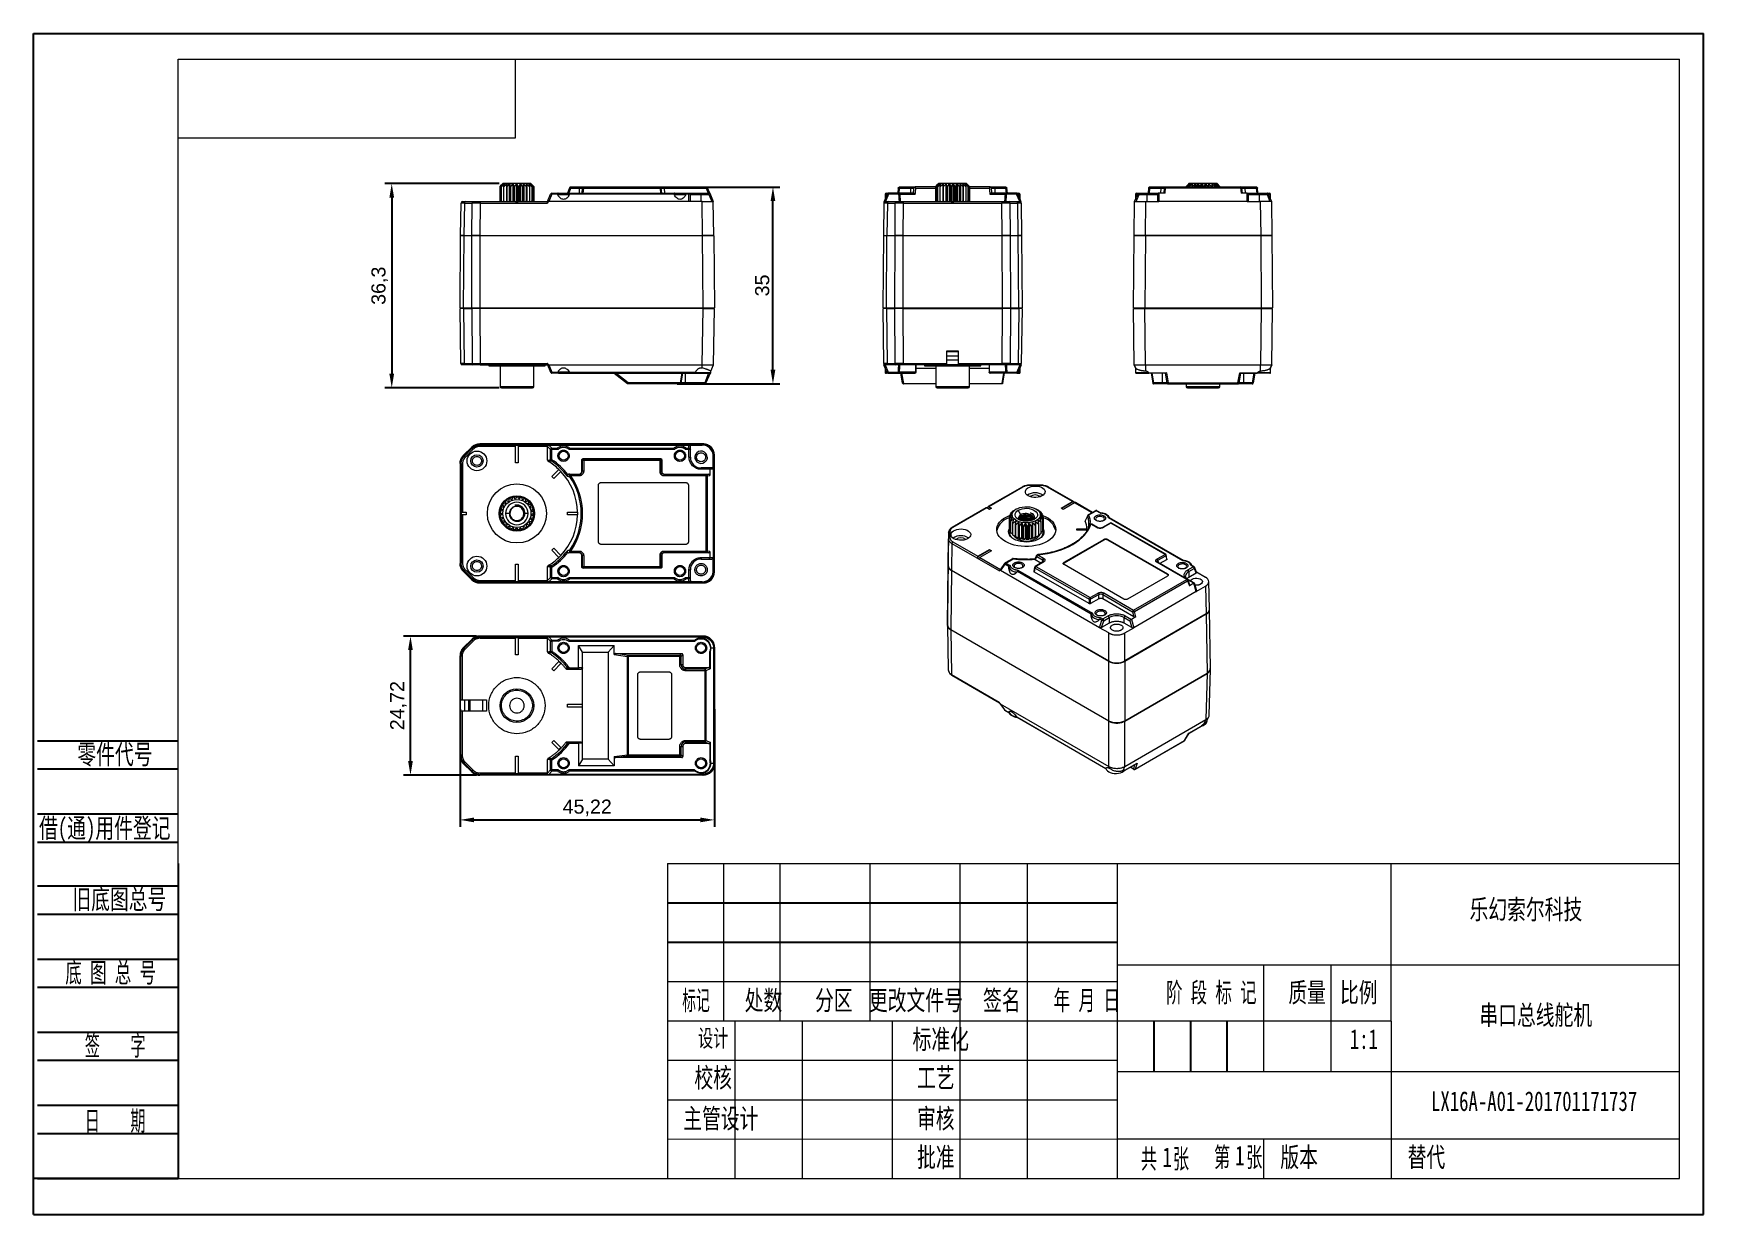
# Model space of a CAD drawing. Header units: millimetres. Extents: x 0 to 297, y 0 to 210.
import ezdxf

# ---------------------------------------------------------------- set-up
doc = ezdxf.new("R2010")
doc.units = ezdxf.units.MM
doc.layers.add('图框', color=7, linetype='Continuous')
doc.layers.add('标注层', color=90, linetype='Continuous')
doc.layers.add('粗实线层', color=7, linetype='Continuous', lineweight=15)
doc.styles.add('SLDTEXTSTYLE0', font='TXT', dxfattribs={"width": 0.7, "bigfont": 'bigfont'})
doc.styles.add('SLDTEXTSTYLE1', font='TXT', dxfattribs={"width": 0.6, "bigfont": 'bigfont'})
doc.styles.add('SLDTEXTSTYLE2', font='TXT', dxfattribs={"width": 0.614286, "bigfont": 'bigfont'})
doc.styles.add('SLDTEXTSTYLE3', font='TXT', dxfattribs={"width": 0.62, "bigfont": 'bigfont'})
doc.styles.add('SLDTEXTSTYLE4', font='TXT', dxfattribs={"width": 0.566667, "bigfont": 'bigfont'})
doc.styles.add('SLDTEXTSTYLE5', font='TXT', dxfattribs={"width": 0.7})
doc.styles.get("Standard").update_dxf_attribs({"font": 'arial.ttf'})
doc.dimstyles.new('ISO-25', dxfattribs={"dimtxt": 2.5, "dimasz": 2.5, "dimexe": 1.25, "dimexo": 0.625, "dimtad": 1, "dimtxsty": 'Standard', "dimcen": 2.5, "dimadec": 0, "dimazin": 0, "dimtfac": 1, "dimtmove": 0, "dimatfit": 3, "dimfxl": 1, "dimarcsym": 0})

msp = doc.modelspace()

# ---------------------------------------------------------------- texts
at = {"layer": '图框', "char_height": 3.5}
for s, insert, attachment_point, style in [('{\\fFangSong|b0|i0|c134|p49;零件代号}', (7.816, 83.58), 1, 'SLDTEXTSTYLE0'), ('{\\fFangSong|b0|i0|c134|p49;借(通)用件登记}', (1.002, 70.473), 1, 'SLDTEXTSTYLE0'), ('{\\fFangSong|b0|i0|c134|p49;旧底图总号}', (6.927, 57.824), 1, 'SLDTEXTSTYLE0'), ('{\\fFangSong|b0|i0|c134|p49;乐幻索尔科技}', (265.397, 56.008), 2, 'SLDTEXTSTYLE0'), ('{\\fFangSong|b0|i0|c134|p49;底 图 总 号}', (5.68, 44.766), 1, 'SLDTEXTSTYLE2'), ('{\\fFangSong|b0|i0|c134|p49;阶 段 标 记}', (209.456, 41.236), 2, 'SLDTEXTSTYLE2'), ('{\\fFangSong|b0|i0|c134|p49;质量}', (226.505, 41.236), 2, 'SLDTEXTSTYLE0'), ('{\\fFangSong|b0|i0|c134|p49;比例}', (235.681, 41.236), 2, 'SLDTEXTSTYLE0'), ('{\\fHYSWLongFangSong|b0|i0|c134|p2;标记}', (117.829, 39.848), 2, 'SLDTEXTSTYLE0'), ('{\\fFangSong|b0|i0|c134|p49;处数}', (129.82, 39.848), 2, 'SLDTEXTSTYLE0'), ('{\\fFangSong|b0|i0|c134|p49;分区}', (142.341, 39.848), 2, 'SLDTEXTSTYLE0'), ('{\\fFangSong|b0|i0|c134|p49;更改文件号}', (156.924, 39.848), 2, 'SLDTEXTSTYLE0'), ('{\\fFangSong|b0|i0|c134|p49;签名}', (172.209, 39.848), 2, 'SLDTEXTSTYLE0'), ('{\\fFangSong|b0|i0|c134|p49;年 月 日}', (187.322, 39.848), 2, 'SLDTEXTSTYLE3'), ('{\\fFangSong|b0|i0|c134|p49;串口总线舵机}', (267.163, 37.221), 2, 'SLDTEXTSTYLE0'), ('设计', (120.88, 32.989), 2, 'SLDTEXTSTYLE0'), ('{\\fFangSong|b0|i0|c134|p49;标准化}', (161.346, 32.922), 2, 'SLDTEXTSTYLE0'), ('{\\fFangSong|b0|i0|c0|p49;1:1}', (236.591, 32.951), 2, 'SLDTEXTSTYLE5'), ('{\\fFangSong|b0|i0|c134|p49;签    字}', (14.543, 31.764), 2, 'SLDTEXTSTYLE4'), ('{\\fFangSong|b0|i0|c134|p49;校核}', (120.88, 26.11), 2, 'SLDTEXTSTYLE0'), ('{\\fFangSong|b0|i0|c134|p49;工艺}', (160.468, 26.073), 2, 'SLDTEXTSTYLE0'), ('{\\fFangSong|b0|i0|c0|p49;LX16A-A01-201701171737}', (266.86, 21.92), 2, 'SLDTEXTSTYLE5'), ('{\\fFangSong|b0|i0|c134|p49;日    期}', (14.543, 18.414), 2, 'SLDTEXTSTYLE4'), ('{\\fFangSong|b0|i0|c134|p49;主管设计}', (122.239, 18.83), 2, 'SLDTEXTSTYLE0'), ('{\\fFangSong|b0|i0|c134|p49;审核}', (160.468, 18.83), 2, 'SLDTEXTSTYLE0'), ('{\\fFangSong|b0|i0|c134|p49;批准}', (160.471, 11.954), 2, 'SLDTEXTSTYLE0'), ('{\\fFangSong|b0|i0|c134|p49;共  张}', (201.214, 11.692), 2, 'SLDTEXTSTYLE1'), ('{\\fFangSong|b0|i0|c134|p49;第  张}', (214.241, 11.962), 2, 'SLDTEXTSTYLE1'), ('1', (213.679, 12.232), 1, 'SLDTEXTSTYLE5'), ('{\\fFangSong|b0|i0|c134|p49;版本}', (225.072, 11.962), 2, 'SLDTEXTSTYLE0'), ('{\\fFangSong|b0|i0|c134|p49;替代}', (244.373, 11.962), 1, 'SLDTEXTSTYLE0'), ('1', (200.77, 11.962), 1, 'SLDTEXTSTYLE5')]:
    msp.add_mtext(s, dxfattribs=dict(at, insert=insert, attachment_point=attachment_point, style=style))

# ---------------------------------------------------------------- blocks, each defined once
blk = doc.blocks.new('*D2')
at = {"layer": 'Defpoints', "color": 0, "transparency": 16777216}
for p in [(75.86, 90.49), (121.09, 90.49), (121.09, 70.17)]:
    blk.add_point(p, dxfattribs=at)
at = {"layer": '标注层', "color": 0, "lineweight": -2, "transparency": 16777216}
for p, q in [((75.86, 89.87), (75.86, 68.92)), ((121.09, 89.87), (121.09, 68.92)), ((78.36, 70.17), (118.59, 70.17))]:
    blk.add_line(p, q, dxfattribs=at)
at = {"layer": '标注层', "color": 0, "transparency": 16777216}
for points in [[(78.36, 70.59), (78.36, 69.75), (75.86, 70.17)], [(118.59, 70.59), (118.59, 69.75), (121.09, 70.17)]]:
    blk.add_solid(points, dxfattribs=at)
at = {"layer": '标注层', "color": 0, "transparency": 16777216, "insert": (98.48, 72.3), "char_height": 2.5, "attachment_point": 5}
blk.add_mtext('45,22', dxfattribs=at)
blk = doc.blocks.new('*D3')
at = {"layer": 'Defpoints', "color": 0, "transparency": 16777216}
for p in [(67.05, 102.85), (79.44, 102.85), (79.44, 78.13)]:
    blk.add_point(p, dxfattribs=at)
at = {"layer": '标注层', "color": 0, "lineweight": -2, "transparency": 16777216}
for p, q in [((78.82, 102.85), (65.8, 102.85)), ((67.05, 80.63), (67.05, 100.35)), ((78.82, 78.13), (65.8, 78.13))]:
    blk.add_line(p, q, dxfattribs=at)
at = {"layer": '标注层', "color": 0, "transparency": 16777216}
for points in [[(66.63, 100.35), (67.47, 100.35), (67.05, 102.85)], [(66.63, 80.63), (67.47, 80.63), (67.05, 78.13)]]:
    blk.add_solid(points, dxfattribs=at)
at = {"layer": '标注层', "color": 0, "transparency": 16777216, "insert": (64.92, 90.49), "char_height": 2.5, "attachment_point": 5, "rotation": 90}
blk.add_mtext('24,72', dxfattribs=at)
blk = doc.blocks.new('*D4')
at = {"layer": 'Defpoints', "color": 0, "transparency": 16777216}
for p in [(83.48, 183.29), (63.72, 146.99), (83.48, 146.99)]:
    blk.add_point(p, dxfattribs=at)
at = {"layer": '标注层', "color": 0, "lineweight": -2, "transparency": 16777216}
for p, q in [((82.85, 183.29), (62.47, 183.29)), ((63.72, 180.79), (63.72, 149.49)), ((82.85, 146.99), (62.47, 146.99))]:
    blk.add_line(p, q, dxfattribs=at)
at = {"layer": '标注层', "color": 0, "transparency": 16777216}
for points in [[(63.3, 180.79), (64.14, 180.79), (63.72, 183.29)], [(63.3, 149.49), (64.14, 149.49), (63.72, 146.99)]]:
    blk.add_solid(points, dxfattribs=at)
at = {"layer": '标注层', "color": 0, "transparency": 16777216, "insert": (61.59, 165.14), "char_height": 2.5, "attachment_point": 5, "rotation": 90}
blk.add_mtext('36,3', dxfattribs=at)
blk = doc.blocks.new('*D6')
at = {"layer": 'Defpoints', "color": 0, "transparency": 16777216}
for p in [(113.83, 182.69), (131.51, 182.69), (113.83, 147.69)]:
    blk.add_point(p, dxfattribs=at)
at = {"layer": '标注层', "color": 0, "lineweight": -2, "transparency": 16777216}
for p, q in [((114.45, 182.69), (132.76, 182.69)), ((131.51, 150.19), (131.51, 180.19)), ((114.45, 147.69), (132.76, 147.69))]:
    blk.add_line(p, q, dxfattribs=at)
at = {"layer": '标注层', "color": 0, "transparency": 16777216}
for points in [[(131.09, 180.19), (131.93, 180.19), (131.51, 182.69)], [(131.09, 150.19), (131.93, 150.19), (131.51, 147.69)]]:
    blk.add_solid(points, dxfattribs=at)
at = {"layer": '标注层', "color": 0, "transparency": 16777216, "insert": (129.61, 165.19), "char_height": 2.5, "attachment_point": 5, "rotation": 90}
blk.add_mtext('35', dxfattribs=at)

# ---------------------------------------------------------------- dimensions: what is measured, and where the dimension line sits
at = {"layer": '标注层'}
for base, p1, p2, picture, middle in [((63.719, 146.994), (83.476, 183.294), (83.476, 146.994), '*D4', (61.592, 165.144)), ((131.509, 182.694), (113.828, 147.694), (113.828, 182.694), '*D6', (129.606, 165.194)), ((67.05, 102.853), (79.441, 78.129), (79.441, 102.853), '*D3', (64.923, 90.491))]:
    dim = msp.add_linear_dim(base=base, p1=p1, p2=p2, angle=90, dimstyle='ISO-25', dxfattribs=at)
    dim.commit()
    dim.dimension.update_dxf_attribs({"geometry": picture, "text_midpoint": middle})
dim = msp.add_linear_dim(base=(121.088, 70.172), p1=(75.865, 90.491), p2=(121.088, 90.491), dimstyle='ISO-25', dxfattribs=at)
dim.commit()
dim.dimension.update_dxf_attribs({"geometry": '*D2', "text_midpoint": (98.476, 72.299)})

# ---------------------------------------------------------------- linework, layer by layer
at = {"color": 7, "linetype": 'Continuous', "lineweight": 15}
for p, q in [((82.982, 182.794), (83.252, 183.069)), ((82.982, 180.194), (82.982, 182.794)), ((83.36, 183.173), (83.007, 182.794)), ((83.007, 182.794), (83.031, 182.794)), ((83.007, 182.794), (83.007, 180.194)), ((83.031, 182.794), (83.456, 183.173)), ((83.031, 180.194), (83.031, 182.794)), ((83.479, 183.173), (83.207, 182.794)), ((83.207, 182.794), (83.266, 182.794)), ((83.207, 182.794), (83.207, 180.194)), ((83.476, 183.294), (83.252, 183.069)), ((83.252, 183.069), (83.356, 183.173)), ((83.266, 182.794), (83.714, 183.173)), ((83.266, 180.194), (83.266, 182.794)), ((83.456, 183.173), (83.456, 183.14)), ((88.476, 183.294), (83.476, 183.294)), ((83.756, 183.173), (83.581, 182.794)), ((83.581, 182.794), (83.67, 182.794)), ((83.581, 182.794), (83.581, 180.194)), ((83.67, 182.794), (84.114, 183.173)), ((83.67, 180.194), (83.67, 182.794)), ((83.714, 183.173), (83.714, 183.082)), ((84.172, 183.173), (84.106, 182.794)), ((84.106, 182.794), (84.22, 182.794)), ((84.106, 182.794), (84.106, 180.194)), ((84.114, 183.173), (84.114, 182.839)), ((84.22, 182.794), (84.631, 183.173)), ((84.22, 180.194), (84.22, 182.794)), ((84.631, 183.173), (84.631, 180.094)), ((84.701, 183.173), (84.748, 182.794)), ((84.701, 183.173), (84.701, 180.094)), ((84.748, 182.794), (84.88, 182.794)), ((84.748, 182.794), (84.748, 180.194)), ((84.88, 182.794), (85.233, 183.173)), ((84.88, 180.194), (84.88, 182.794)), ((85.233, 183.173), (85.233, 180.094)), ((85.311, 183.173), (85.467, 182.794)), ((85.311, 183.173), (85.311, 180.094)), ((85.467, 182.794), (85.609, 182.794)), ((85.467, 182.794), (85.467, 180.194)), ((85.609, 182.794), (85.881, 183.173)), ((85.609, 180.194), (85.609, 182.794)), ((85.881, 183.173), (85.881, 180.094)), ((85.962, 183.173), (86.219, 182.794)), ((85.962, 183.173), (85.962, 180.094)), ((86.219, 182.794), (86.219, 180.194)), ((86.219, 182.794), (86.361, 182.794)), ((86.361, 182.794), (86.535, 183.173)), ((86.361, 180.194), (86.361, 182.794)), ((86.535, 183.173), (86.535, 180.094)), ((86.614, 183.173), (86.955, 182.794)), ((86.614, 183.173), (86.614, 180.094)), ((86.955, 182.794), (87.089, 182.794)), ((86.955, 182.794), (86.955, 180.194)), ((87.089, 182.794), (87.155, 183.173)), ((87.089, 180.194), (87.089, 182.794)), ((87.155, 183.173), (87.155, 180.094)), ((87.226, 183.173), (87.629, 182.794)), ((87.226, 183.173), (87.226, 180.094)), ((87.629, 182.794), (87.747, 182.794)), ((87.629, 182.794), (87.629, 180.194)), ((87.747, 182.794), (87.7, 183.173)), ((87.747, 180.194), (87.747, 182.794)), ((87.76, 183.173), (88.2, 182.794)), ((87.76, 183.173), (87.76, 180.094)), ((88.293, 182.794), (88.137, 183.173)), ((88.181, 183.173), (88.631, 182.794)), ((88.181, 183.065), (88.181, 183.173)), ((88.2, 182.794), (88.293, 182.794)), ((88.2, 182.794), (88.2, 180.194)), ((88.293, 180.194), (88.293, 182.794)), ((88.695, 182.794), (88.438, 183.173)), ((88.464, 183.173), (88.895, 182.794)), ((88.464, 183.133), (88.464, 183.173)), ((88.887, 182.883), (88.476, 183.294)), ((88.925, 182.794), (88.584, 183.173)), ((88.591, 183.173), (88.887, 182.883)), ((88.631, 182.794), (88.695, 182.794)), ((88.631, 182.794), (88.631, 180.194)), ((88.695, 180.194), (88.695, 182.794)), ((88.887, 182.883), (88.976, 182.794)), ((88.895, 182.794), (88.925, 182.794)), ((88.895, 182.794), (88.895, 180.194)), ((88.925, 180.194), (88.925, 182.794)), ((88.976, 182.794), (88.976, 180.194)), ((91.438, 180.093), (91.975, 181.437)), ((92.207, 181.439), (91.668, 180.094)), ((92.207, 181.594), (93.288, 181.594)), ((93.204, 181.439), (92.207, 181.439)), ((93.225, 181.344), (95.328, 181.344)), ((95.342, 182.534), (94.974, 181.594)), ((95.265, 181.594), (113.988, 181.594)), ((113.904, 181.439), (95.348, 181.439)), ((95.576, 182.694), (95.576, 182.628)), ((95.576, 182.694), (97.026, 182.694)), ((95.576, 182.465), (97.026, 182.465)), ((97.026, 182.694), (97.026, 182.465)), ((97.026, 182.465), (97.026, 181.594)), ((97.026, 182.465), (97.603, 182.465)), ((97.603, 182.465), (97.526, 181.594)), ((97.775, 181.594), (97.852, 182.465)), ((97.852, 182.694), (111.445, 182.694)), ((97.852, 182.465), (111.449, 182.465)), ((111.445, 182.694), (111.481, 182.69)), ((111.449, 182.465), (111.525, 181.594)), ((111.479, 182.693), (111.452, 182.694)), ((111.724, 181.594), (111.648, 182.465)), ((112.146, 182.694), (112.146, 182.465)), ((112.146, 182.694), (119.649, 182.694)), ((112.146, 182.465), (112.223, 181.594)), ((112.146, 182.465), (119.649, 182.465)), ((113.925, 181.344), (116.028, 181.344)), ((115.965, 181.594), (116.576, 181.594)), ((116.576, 181.439), (116.048, 181.439)), ((116.576, 181.439), (116.576, 181.552)), ((116.578, 180.094), (116.576, 181.439)), ((116.826, 180.094), (116.826, 181.344)), ((116.826, 181.344), (118.726, 181.344)), ((118.726, 181.594), (118.726, 181.344)), ((118.726, 181.594), (120.272, 181.594)), ((118.726, 180.094), (118.726, 181.344)), ((118.726, 181.344), (120.105, 181.344)), ((119.649, 182.465), (119.649, 182.628)), ((119.649, 182.465), (120.01, 181.594)), ((120.272, 181.594), (119.88, 182.539)), ((120.105, 181.344), (120.622, 180.094)), ((120.272, 181.594), (120.893, 180.094)), ((151.841, 181.439), (151.284, 180.094)), ((151.451, 181.344), (151.451, 180.495)), ((151.802, 181.344), (151.451, 181.344)), ((152.072, 181.437), (151.516, 180.093)), ((152.072, 181.594), (152.072, 181.437)), ((153.907, 181.594), (152.072, 181.594)), ((153.907, 181.437), (152.072, 181.437)), ((153.777, 182.465), (153.701, 181.594)), ((153.907, 181.437), (153.907, 181.594)), ((153.95, 181.594), (154.026, 182.465)), ((154.026, 182.694), (155.951, 182.694)), ((154.026, 182.465), (155.951, 182.465)), ((154.11, 181.408), (156.823, 181.408)), ((155.951, 182.694), (155.951, 182.465)), ((155.951, 182.465), (155.951, 181.594)), ((155.951, 182.465), (156.527, 182.465)), ((156.914, 182.508), (160.451, 182.508)), ((160.951, 183.294), (160.451, 182.794)), ((160.451, 182.794), (160.84, 183.173)), ((160.451, 180.194), (160.451, 182.794)), ((160.849, 183.173), (160.514, 182.794)), ((160.514, 182.794), (160.547, 182.794)), ((160.514, 182.794), (160.514, 180.194)), ((160.547, 182.794), (160.98, 183.173)), ((160.547, 180.194), (160.547, 182.794)), ((161.008, 183.173), (160.76, 182.794)), ((160.76, 182.794), (160.826, 182.794)), ((160.76, 182.794), (160.76, 180.194)), ((160.826, 182.794), (161.276, 183.173)), ((160.826, 180.194), (160.826, 182.794)), ((165.951, 183.294), (160.951, 183.294)), ((160.98, 183.13), (160.98, 183.173)), ((161.322, 183.173), (161.174, 182.794)), ((161.174, 182.794), (161.27, 182.794)), ((161.174, 182.794), (161.174, 180.194)), ((161.27, 182.794), (161.708, 183.173)), ((161.27, 180.194), (161.27, 182.794)), ((161.276, 183.054), (161.276, 183.173)), ((161.708, 183.173), (161.708, 180.094)), ((161.769, 183.173), (161.731, 182.794)), ((161.731, 182.794), (161.851, 182.794)), ((161.731, 182.794), (161.731, 180.194)), ((161.851, 182.794), (162.249, 183.173)), ((161.851, 180.194), (161.851, 182.794)), ((162.249, 183.173), (162.249, 180.094)), ((162.322, 183.173), (162.397, 182.794)), ((162.322, 183.173), (162.322, 180.094)), ((162.397, 182.794), (162.532, 182.794)), ((162.397, 182.794), (162.397, 180.194)), ((162.532, 182.794), (162.866, 183.173)), ((162.532, 180.194), (162.532, 182.794)), ((162.866, 183.173), (162.866, 180.094)), ((162.945, 183.173), (163.128, 182.794)), ((162.945, 183.173), (162.945, 180.094)), ((163.128, 182.794), (163.271, 182.794)), ((163.128, 182.794), (163.128, 180.194)), ((163.271, 182.794), (163.451, 183.069)), ((163.271, 180.194), (163.271, 182.794)), ((163.451, 183.069), (163.52, 183.173)), ((163.52, 183.173), (163.52, 180.094)), ((163.601, 183.173), (163.88, 182.794)), ((163.601, 183.173), (163.601, 180.094)), ((163.88, 182.794), (164.021, 182.794)), ((163.88, 182.794), (163.88, 180.194)), ((164.021, 182.794), (164.169, 183.173)), ((164.021, 180.194), (164.021, 182.794)), ((164.169, 183.173), (164.169, 180.094)), ((164.247, 183.173), (164.605, 182.794)), ((164.247, 183.173), (164.247, 180.094)), ((164.605, 182.794), (164.736, 182.794)), ((164.605, 182.794), (164.605, 180.194)), ((164.736, 182.794), (164.774, 183.173)), ((164.736, 180.194), (164.736, 182.794)), ((164.774, 183.173), (164.774, 180.094)), ((164.843, 183.173), (165.257, 182.794)), ((164.843, 183.173), (164.843, 180.094)), ((165.257, 182.794), (165.37, 182.794)), ((165.257, 182.794), (165.257, 180.194)), ((165.37, 182.794), (165.295, 183.173)), ((165.351, 183.173), (165.796, 182.794)), ((165.351, 183.173), (165.351, 182.887)), ((165.37, 180.194), (165.37, 182.794)), ((165.883, 182.794), (165.7, 183.173)), ((165.74, 183.173), (166.188, 182.794)), ((165.74, 183.173), (165.74, 183.089)), ((165.796, 182.794), (165.883, 182.794)), ((165.796, 182.794), (165.796, 180.194)), ((165.883, 180.194), (165.883, 182.794)), ((166.093, 183.152), (165.951, 183.294)), ((166.243, 182.794), (165.964, 183.173)), ((165.986, 183.173), (166.407, 182.794)), ((165.986, 183.173), (165.986, 183.143)), ((166.428, 182.794), (166.07, 183.173)), ((166.072, 183.173), (166.441, 182.794)), ((166.188, 182.794), (166.243, 182.794)), ((166.188, 182.794), (166.188, 180.194)), ((166.243, 180.194), (166.243, 182.794)), ((166.407, 182.794), (166.428, 182.794)), ((166.407, 182.794), (166.407, 180.194)), ((166.428, 180.194), (166.428, 182.794)), ((166.441, 182.794), (166.441, 180.194)), ((166.441, 182.508), (169.987, 182.508)), ((170.078, 181.408), (172.792, 181.408)), ((170.294, 182.628), (170.302, 182.621)), ((170.374, 182.465), (170.951, 182.465)), ((170.951, 182.694), (170.951, 182.465)), ((170.951, 182.694), (172.875, 182.694)), ((170.951, 182.465), (170.951, 181.594)), ((170.951, 182.465), (172.875, 182.465)), ((172.875, 182.465), (172.952, 181.594)), ((172.994, 181.594), (172.994, 181.437)), ((174.829, 181.594), (172.994, 181.594)), ((174.829, 181.437), (172.994, 181.437)), ((173.201, 181.594), (173.124, 182.465)), ((174.829, 181.437), (174.829, 181.594)), ((175.385, 180.093), (174.829, 181.437)), ((175.06, 181.439), (175.617, 180.094)), ((175.099, 181.344), (175.451, 181.344)), ((175.451, 180.495), (175.451, 181.344)), ((195.823, 180.094), (196.38, 181.439)), ((195.989, 181.344), (195.989, 180.493)), ((195.989, 181.344), (196.341, 181.344)), ((196.094, 180.094), (196.611, 181.344)), ((196.611, 181.594), (197.989, 181.594)), ((196.611, 181.344), (197.989, 181.344)), ((197.989, 181.594), (197.989, 181.344)), ((197.989, 181.344), (197.989, 180.094)), ((197.989, 181.344), (199.889, 181.344)), ((198.316, 182.465), (198.239, 181.594)), ((198.439, 181.594), (198.515, 182.465)), ((198.565, 182.694), (198.565, 182.511)), ((198.565, 182.694), (200.572, 182.694)), ((198.565, 182.511), (200.572, 182.511)), ((199.889, 181.344), (199.889, 180.094)), ((200.139, 181.594), (200.137, 180.094)), ((201.232, 181.594), (200.139, 181.594)), ((200.491, 181.594), (200.572, 182.511)), ((201.066, 182.465), (200.989, 181.594)), ((201.232, 181.594), (201.315, 182.539)), ((201.315, 182.694), (214.664, 182.694)), ((201.315, 182.539), (214.664, 182.539)), ((205.348, 183.151), (204.999, 182.794)), ((204.999, 182.794), (205.014, 182.794)), ((204.999, 182.794), (204.999, 182.694)), ((205.014, 182.794), (205.429, 183.173)), ((205.014, 182.694), (205.014, 182.794)), ((205.447, 183.173), (205.153, 182.794)), ((205.153, 182.794), (205.203, 182.794)), ((205.153, 182.794), (205.153, 182.694)), ((205.203, 182.794), (205.648, 183.173)), ((205.203, 182.694), (205.203, 182.794)), ((205.489, 183.294), (205.347, 183.152)), ((205.429, 183.173), (205.429, 183.149)), ((205.686, 183.173), (205.486, 182.794)), ((205.486, 182.794), (205.568, 182.794)), ((205.486, 182.794), (205.486, 182.694)), ((210.489, 183.294), (205.489, 183.294)), ((205.568, 182.794), (206.015, 183.173)), ((205.568, 182.694), (205.568, 182.794)), ((205.648, 183.173), (205.648, 183.102)), ((206.069, 183.173), (205.975, 182.794)), ((205.975, 182.794), (206.084, 182.794)), ((205.975, 182.794), (205.975, 182.694)), ((206.015, 183.173), (206.015, 182.953)), ((206.084, 182.794), (206.505, 183.173)), ((206.084, 182.694), (206.084, 182.794)), ((206.505, 182.694), (206.505, 183.173)), ((206.573, 183.173), (206.592, 182.794)), ((206.573, 182.694), (206.573, 183.173)), ((206.592, 182.794), (206.72, 182.794)), ((206.592, 182.794), (206.592, 182.694)), ((206.72, 182.794), (207.089, 183.173)), ((206.72, 182.694), (206.72, 182.794)), ((207.089, 182.694), (207.089, 183.173)), ((207.166, 183.173), (207.296, 182.794)), ((207.166, 182.694), (207.166, 183.173)), ((207.296, 182.794), (207.436, 182.794)), ((207.296, 182.794), (207.296, 182.694)), ((207.436, 182.794), (207.73, 183.173)), ((207.436, 182.694), (207.436, 182.794)), ((207.73, 182.694), (207.73, 183.173)), ((207.81, 183.173), (207.989, 182.883)), ((207.81, 182.694), (207.81, 183.173)), ((207.989, 182.883), (208.043, 182.794)), ((208.043, 182.794), (208.043, 182.694)), ((208.043, 182.794), (208.187, 182.794)), ((208.187, 182.794), (208.387, 183.173)), ((208.187, 182.694), (208.187, 182.794)), ((208.387, 182.694), (208.387, 183.173)), ((208.466, 183.173), (208.788, 182.794)), ((208.466, 182.694), (208.466, 183.173)), ((208.788, 182.794), (208.925, 182.794)), ((208.788, 182.794), (208.788, 182.694)), ((208.925, 182.794), (209.018, 183.173)), ((208.925, 182.694), (208.925, 182.794)), ((209.018, 182.694), (209.018, 183.173)), ((209.092, 183.173), (209.482, 182.794)), ((209.092, 182.694), (209.092, 183.173)), ((209.482, 182.794), (209.604, 182.794)), ((209.482, 182.794), (209.482, 182.694)), ((209.604, 182.794), (209.585, 183.173)), ((209.604, 182.694), (209.604, 182.794)), ((209.649, 183.173), (210.082, 182.794)), ((209.649, 182.694), (209.649, 183.173)), ((210.182, 182.794), (210.052, 183.173)), ((210.082, 182.794), (210.182, 182.794)), ((210.082, 182.794), (210.082, 182.694)), ((210.101, 183.173), (210.551, 182.794)), ((210.101, 183.03), (210.101, 183.173)), ((210.182, 182.694), (210.182, 182.794)), ((210.623, 182.794), (210.39, 183.173)), ((210.421, 183.173), (210.859, 182.794)), ((210.421, 183.122), (210.421, 183.173)), ((210.989, 182.794), (210.489, 183.294)), ((210.551, 182.794), (210.623, 182.794)), ((210.551, 182.794), (210.551, 182.694)), ((210.897, 182.794), (210.576, 183.173)), ((210.588, 183.173), (210.986, 182.794)), ((210.623, 182.694), (210.623, 182.794)), ((210.859, 182.794), (210.897, 182.794)), ((210.859, 182.794), (210.859, 182.694)), ((210.897, 182.694), (210.897, 182.794)), ((210.986, 182.794), (210.989, 182.794)), ((210.986, 182.794), (210.986, 182.694)), ((210.989, 182.694), (210.989, 182.794)), ((214.664, 182.539), (214.747, 181.594)), ((215.839, 181.594), (214.747, 181.594)), ((214.833, 182.628), (214.841, 182.621)), ((214.989, 181.594), (214.913, 182.465)), ((215.407, 182.694), (215.407, 182.511)), ((215.407, 182.694), (217.414, 182.694)), ((215.407, 182.511), (215.487, 181.594)), ((215.407, 182.511), (217.414, 182.511)), ((215.841, 180.094), (215.839, 181.594)), ((216.089, 180.094), (216.089, 181.344)), ((216.089, 181.344), (217.989, 181.344)), ((217.414, 182.511), (217.414, 182.694)), ((217.464, 182.465), (217.54, 181.594)), ((217.739, 181.594), (217.663, 182.465)), ((217.989, 181.594), (217.989, 181.344)), ((217.989, 181.594), (219.368, 181.594)), ((217.989, 181.344), (217.989, 180.094)), ((217.989, 181.344), (219.368, 181.344)), ((219.368, 181.344), (219.885, 180.094)), ((219.599, 181.439), (220.156, 180.094)), ((219.989, 181.344), (219.638, 181.344)), ((219.989, 180.493), (219.989, 181.344)), ((75.976, 174.094), (76.057, 179.847)), ((76.642, 179.847), (76.562, 174.094)), ((76.642, 179.847), (78.024, 179.847)), ((76.819, 180.094), (78.201, 180.094)), ((77.991, 174.094), (78.024, 179.847)), ((79.438, 179.847), (79.405, 174.094)), ((79.438, 180.094), (79.438, 179.847)), ((79.438, 180.094), (85.726, 180.094)), ((79.438, 179.847), (91.378, 179.847)), ((83.08, 180.094), (82.982, 180.194)), ((83.007, 180.194), (83.031, 180.194)), ((83.007, 180.194), (83.1, 180.094)), ((83.142, 180.094), (83.031, 180.194)), ((83.207, 180.194), (83.266, 180.194)), ((83.207, 180.194), (83.279, 180.094)), ((83.383, 180.094), (83.266, 180.194)), ((83.581, 180.194), (83.67, 180.194)), ((83.581, 180.194), (83.627, 180.094)), ((83.787, 180.094), (83.67, 180.194)), ((84.106, 180.194), (84.22, 180.194)), ((84.106, 180.194), (84.123, 180.094)), ((84.114, 180.148), (84.114, 180.094)), ((84.328, 180.094), (84.22, 180.194)), ((84.748, 180.194), (84.736, 180.094)), ((84.748, 180.194), (84.88, 180.194)), ((84.973, 180.094), (84.88, 180.194)), ((85.467, 180.194), (85.426, 180.094)), ((85.467, 180.194), (85.609, 180.194)), ((85.68, 180.094), (85.609, 180.194)), ((85.726, 179.994), (85.726, 180.094)), ((85.726, 180.094), (86.226, 180.094)), ((85.726, 179.994), (86.226, 179.994)), ((86.219, 180.194), (86.151, 180.094)), ((86.226, 180.094), (91.438, 180.094)), ((86.226, 180.094), (86.226, 179.994)), ((86.407, 180.094), (86.361, 180.194)), ((86.955, 180.194), (86.865, 180.094)), ((86.955, 180.194), (87.089, 180.194)), ((87.106, 180.094), (87.089, 180.194)), ((87.629, 180.194), (87.524, 180.094)), ((87.629, 180.194), (87.747, 180.194)), ((87.734, 180.094), (87.747, 180.194)), ((88.2, 180.194), (88.084, 180.094)), ((88.2, 180.194), (88.293, 180.194)), ((88.252, 180.094), (88.293, 180.194)), ((88.631, 180.194), (88.513, 180.094)), ((88.627, 180.094), (88.695, 180.194)), ((88.631, 180.194), (88.695, 180.194)), ((88.895, 180.194), (88.782, 180.094)), ((88.836, 180.094), (88.925, 180.194)), ((88.976, 180.194), (88.875, 180.094)), ((88.876, 180.094), (88.887, 180.105)), ((88.895, 180.194), (88.925, 180.194)), ((116.578, 180.094), (91.668, 180.094)), ((118.893, 180.094), (116.578, 180.094)), ((118.977, 174.094), (118.893, 180.094)), ((120.976, 174.094), (120.893, 180.094)), ((151.201, 174.094), (151.281, 179.847)), ((151.867, 179.847), (151.786, 174.094)), ((151.867, 179.847), (153.248, 179.847)), ((152.043, 180.094), (153.425, 180.094)), ((153.215, 174.094), (153.248, 179.847)), ((154.662, 179.847), (154.629, 174.094)), ((154.662, 180.094), (154.662, 179.847)), ((154.662, 180.094), (163.201, 180.094)), ((154.662, 179.847), (172.239, 179.847)), ((160.451, 180.194), (160.551, 180.094)), ((160.553, 180.094), (160.451, 180.194)), ((160.514, 180.194), (160.547, 180.194)), ((160.514, 180.194), (160.602, 180.094)), ((160.661, 180.094), (160.547, 180.194)), ((160.76, 180.194), (160.826, 180.194)), ((160.76, 180.194), (160.825, 180.094)), ((160.944, 180.094), (160.826, 180.194)), ((161.174, 180.194), (161.27, 180.194)), ((161.174, 180.194), (161.213, 180.094)), ((161.385, 180.094), (161.27, 180.194)), ((161.731, 180.194), (161.851, 180.194)), ((161.731, 180.194), (161.741, 180.094)), ((161.955, 180.094), (161.851, 180.194)), ((162.397, 180.194), (162.377, 180.094)), ((162.397, 180.194), (162.532, 180.194)), ((162.62, 180.094), (162.532, 180.194)), ((163.128, 180.194), (163.08, 180.094)), ((163.128, 180.194), (163.271, 180.194)), ((163.201, 179.994), (163.201, 180.094)), ((163.201, 180.094), (163.701, 180.094)), ((163.701, 179.994), (163.201, 179.994)), ((163.336, 180.094), (163.271, 180.194)), ((163.701, 180.094), (172.239, 180.094)), ((163.701, 180.094), (163.701, 179.994)), ((163.88, 180.194), (163.807, 180.094)), ((163.88, 180.194), (164.021, 180.194)), ((164.06, 180.094), (164.021, 180.194)), ((164.605, 180.194), (164.511, 180.094)), ((164.605, 180.194), (164.736, 180.194)), ((164.746, 180.094), (164.736, 180.194)), ((165.257, 180.194), (165.149, 180.094)), ((165.257, 180.194), (165.37, 180.194)), ((165.35, 180.094), (165.37, 180.194)), ((165.351, 180.1), (165.351, 180.094)), ((165.796, 180.194), (165.68, 180.094)), ((165.796, 180.194), (165.883, 180.194)), ((165.835, 180.094), (165.883, 180.194)), ((166.188, 180.194), (166.07, 180.094)), ((166.17, 180.094), (166.243, 180.194)), ((166.188, 180.194), (166.243, 180.194)), ((166.407, 180.194), (166.297, 180.094)), ((166.334, 180.094), (166.428, 180.194)), ((166.441, 180.194), (166.344, 180.094)), ((166.407, 180.194), (166.428, 180.194)), ((172.239, 180.094), (172.239, 179.847)), ((172.272, 174.094), (172.239, 179.847)), ((173.476, 180.094), (174.858, 180.094)), ((173.653, 179.847), (173.686, 174.094)), ((173.653, 179.847), (175.035, 179.847)), ((175.115, 174.094), (175.035, 179.847)), ((175.62, 179.847), (175.701, 174.094)), ((195.739, 174.094), (195.823, 180.094)), ((197.739, 174.094), (197.823, 180.094)), ((197.823, 180.094), (200.137, 180.094)), ((215.841, 180.094), (200.137, 180.094)), ((215.841, 180.094), (218.156, 180.094)), ((218.156, 180.094), (218.24, 174.094)), ((220.156, 180.094), (218.156, 180.094)), ((220.156, 180.094), (220.239, 174.094)), ((75.865, 161.194), (75.976, 173.994)), ((76.562, 174.094), (75.976, 174.094)), ((76.562, 173.994), (75.976, 173.994)), ((76.562, 173.994), (76.45, 161.194)), ((76.562, 174.094), (77.991, 174.094)), ((77.991, 173.994), (76.562, 173.994)), ((76.643, 174.094), (76.643, 173.994)), ((77.033, 173.994), (77.033, 174.094)), ((77.944, 161.194), (77.991, 173.994)), ((79.405, 174.094), (77.991, 174.094)), ((79.405, 173.994), (77.991, 173.994)), ((78.462, 174.094), (78.462, 173.994)), ((79.405, 173.994), (79.358, 161.194)), ((79.405, 174.094), (118.977, 174.094)), ((79.405, 174.094), (79.405, 173.994)), ((118.976, 173.994), (79.405, 173.994)), ((118.976, 174.094), (118.976, 173.994)), ((120.976, 173.994), (118.976, 173.994)), ((119.088, 161.194), (118.976, 173.994)), ((120.976, 174.094), (118.977, 174.094)), ((120.31, 174.094), (120.31, 173.994)), ((120.34, 173.994), (120.337, 174.094)), ((120.976, 173.994), (121.088, 161.194)), ((151.089, 161.194), (151.201, 173.994)), ((151.201, 174.094), (151.786, 174.094)), ((151.786, 173.994), (151.201, 173.994)), ((151.675, 161.194), (151.786, 173.994)), ((151.786, 174.094), (153.215, 174.094)), ((153.215, 173.994), (151.786, 173.994)), ((151.867, 174.094), (151.867, 173.994)), ((152.258, 173.994), (152.258, 174.094)), ((153.169, 161.194), (153.215, 173.994)), ((154.629, 174.094), (153.215, 174.094)), ((154.629, 173.994), (153.215, 173.994)), ((153.686, 174.094), (153.686, 173.994)), ((154.629, 173.994), (154.583, 161.194)), ((154.629, 174.094), (172.272, 174.094)), ((154.629, 174.094), (154.629, 173.994)), ((172.272, 173.994), (154.629, 173.994)), ((173.686, 174.094), (172.272, 174.094)), ((172.272, 174.094), (172.272, 173.994)), ((172.319, 161.194), (172.272, 173.994)), ((173.686, 173.994), (172.272, 173.994)), ((173.215, 173.994), (173.215, 174.094)), ((173.686, 174.094), (175.115, 174.094)), ((173.686, 173.994), (173.733, 161.194)), ((175.115, 173.994), (173.686, 173.994)), ((174.644, 174.094), (174.644, 173.994)), ((175.034, 174.094), (175.034, 173.994)), ((175.701, 174.094), (175.115, 174.094)), ((175.227, 161.194), (175.115, 173.994)), ((175.701, 173.994), (175.115, 173.994)), ((175.701, 173.994), (175.812, 161.194)), ((195.628, 161.194), (195.739, 173.994)), ((197.739, 174.094), (195.739, 174.094)), ((197.739, 173.994), (195.739, 173.994)), ((196.406, 174.094), (196.406, 173.994)), ((197.739, 173.994), (197.628, 161.194)), ((218.24, 174.094), (197.739, 174.094)), ((197.739, 174.094), (197.739, 173.994)), ((218.239, 173.994), (197.739, 173.994)), ((204.996, 173.994), (204.996, 174.094)), ((205.424, 173.994), (205.416, 174.094)), ((213.062, 174.094), (213.055, 173.994)), ((213.483, 174.094), (213.483, 173.994)), ((218.239, 174.094), (218.239, 173.994)), ((218.239, 173.994), (218.351, 161.194)), ((220.239, 173.994), (218.239, 173.994)), ((220.239, 174.094), (218.24, 174.094)), ((219.573, 174.094), (219.573, 173.994)), ((220.239, 173.994), (220.351, 161.194)), ((75.865, 161.194), (76.45, 161.194)), ((76.003, 151.34), (75.866, 161.094)), ((76.45, 161.194), (77.944, 161.194)), ((76.452, 161.094), (76.588, 151.34)), ((76.452, 161.094), (77.945, 161.094)), ((76.615, 161.094), (76.615, 161.194)), ((76.981, 161.094), (76.981, 161.194)), ((77.944, 161.194), (79.358, 161.194)), ((77.945, 161.094), (78.001, 151.34)), ((78.475, 161.094), (78.475, 161.194)), ((79.358, 161.194), (119.088, 161.194)), ((79.358, 161.094), (79.358, 161.194)), ((79.359, 161.094), (79.416, 151.34)), ((119.087, 161.094), (79.359, 161.094)), ((118.947, 151.094), (119.087, 161.094)), ((119.088, 161.194), (121.088, 161.194)), ((119.088, 161.094), (119.088, 161.194)), ((120.338, 161.094), (120.338, 161.194)), ((120.947, 151.094), (121.086, 161.094)), ((151.089, 161.194), (151.675, 161.194)), ((151.227, 151.34), (151.091, 161.094)), ((151.675, 161.194), (153.169, 161.194)), ((151.676, 161.094), (151.813, 151.34)), ((151.676, 161.094), (153.169, 161.094)), ((151.839, 161.094), (151.839, 161.194)), ((152.205, 161.094), (152.205, 161.194)), ((153.169, 161.194), (154.583, 161.194)), ((153.226, 151.34), (153.169, 161.094)), ((153.699, 161.094), (153.699, 161.194)), ((154.583, 161.194), (172.319, 161.194)), ((154.583, 161.094), (154.583, 161.194)), ((154.583, 161.094), (154.64, 151.34)), ((154.583, 161.094), (172.318, 161.094)), ((172.261, 151.34), (172.318, 161.094)), ((172.319, 161.194), (173.733, 161.194)), ((172.319, 161.094), (172.319, 161.194)), ((173.202, 161.094), (173.202, 161.194)), ((173.732, 161.094), (173.676, 151.34)), ((173.732, 161.094), (175.225, 161.094)), ((173.733, 161.194), (175.227, 161.194)), ((174.696, 161.094), (174.696, 161.194)), ((175.062, 161.094), (175.062, 161.194)), ((175.225, 161.094), (175.089, 151.34)), ((175.227, 161.194), (175.812, 161.194)), ((175.811, 161.094), (175.674, 151.34)), ((195.628, 161.194), (197.628, 161.194)), ((195.769, 151.094), (195.629, 161.094)), ((196.378, 161.094), (196.378, 161.194)), ((197.628, 161.194), (218.351, 161.194)), ((197.628, 161.094), (197.628, 161.194)), ((197.629, 161.094), (218.35, 161.094)), ((197.769, 151.094), (197.629, 161.094)), ((218.35, 161.094), (218.21, 151.094)), ((218.351, 161.194), (220.351, 161.194)), ((218.351, 161.194), (218.351, 161.094)), ((219.601, 161.094), (219.601, 161.194)), ((220.21, 151.094), (220.349, 161.094)), ((162.451, 153.594), (164.451, 153.594)), ((162.451, 151.34), (162.451, 153.594)), ((164.451, 152.594), (162.451, 152.594)), ((164.451, 151.894), (162.451, 151.894)), ((164.451, 153.594), (164.451, 151.34)), ((76.588, 151.34), (78.001, 151.34)), ((78.178, 151.094), (76.765, 151.094)), ((79.416, 151.34), (91.378, 151.34)), ((79.416, 151.094), (79.416, 151.34)), ((79.416, 151.094), (85.726, 151.094)), ((80.976, 151.094), (80.976, 150.892)), ((82.976, 150.897), (82.976, 147.244)), ((85.726, 151.141), (86.226, 151.141)), ((86.226, 151.094), (85.726, 151.094)), ((86.226, 151.094), (91.438, 151.094)), ((88.976, 147.244), (88.976, 150.897)), ((90.976, 150.892), (90.976, 151.094)), ((91.438, 151.094), (91.975, 149.751)), ((91.669, 151.094), (118.947, 151.094)), ((91.669, 151.094), (92.207, 149.748)), ((92.207, 149.748), (93.277, 149.748)), ((93.353, 149.594), (92.207, 149.594)), ((93.301, 149.844), (95.252, 149.844)), ((95.199, 149.594), (117.575, 149.594)), ((95.276, 149.748), (117.694, 149.748)), ((103.301, 149.594), (105.622, 147.738)), ((105.746, 147.859), (103.578, 149.594)), ((115.279, 149.594), (114.981, 147.9)), ((115.178, 147.9), (115.476, 149.594)), ((115.976, 147.9), (115.976, 149.594)), ((117.653, 149.694), (120.476, 149.694)), ((118.947, 150.528), (118.947, 151.094)), ((120.073, 149.594), (119.372, 147.9)), ((120.326, 149.594), (119.603, 147.848)), ((120.476, 149.957), (120.947, 151.094)), ((120.476, 149.694), (120.476, 149.959)), ((151.23, 151.094), (151.451, 150.561)), ((151.787, 149.748), (151.23, 151.094)), ((151.451, 150.561), (151.451, 149.844)), ((151.451, 149.844), (151.451, 149.694)), ((151.451, 149.844), (151.748, 149.844)), ((151.451, 149.694), (151.501, 149.694)), ((151.462, 151.094), (152.018, 149.751)), ((152.018, 149.594), (151.798, 149.594)), ((151.813, 151.34), (153.226, 151.34)), ((153.403, 151.094), (151.989, 151.094)), ((152.018, 149.751), (153.803, 149.751)), ((152.018, 149.594), (153.803, 149.594)), ((156.864, 149.779), (154.006, 149.779)), ((154.208, 149.594), (154.514, 147.859)), ((154.384, 149.594), (154.711, 147.738)), ((154.64, 151.34), (162.451, 151.34)), ((154.64, 151.094), (154.64, 151.34)), ((162.451, 151.094), (154.64, 151.094)), ((160.451, 150.454), (156.951, 150.454)), ((158.451, 151.094), (158.451, 150.892)), ((160.451, 150.897), (160.451, 147.244)), ((164.451, 151.094), (162.451, 151.094)), ((164.451, 151.34), (172.261, 151.34)), ((172.261, 151.094), (164.451, 151.094)), ((166.451, 147.244), (166.451, 150.897)), ((169.951, 150.454), (166.451, 150.454)), ((168.451, 150.892), (168.451, 151.094)), ((169.965, 149.72), (169.951, 149.794)), ((172.895, 149.779), (170.037, 149.779)), ((170.13, 149.603), (170.151, 149.594)), ((172.517, 149.594), (172.19, 147.738)), ((172.261, 151.094), (172.261, 151.34)), ((172.387, 147.859), (172.693, 149.594)), ((173.098, 149.751), (174.883, 149.751)), ((174.883, 149.594), (173.098, 149.594)), ((174.912, 151.094), (173.499, 151.094)), ((173.676, 151.34), (175.089, 151.34)), ((175.439, 151.094), (174.883, 149.751)), ((174.883, 149.637), (174.883, 149.594)), ((175.671, 151.094), (175.114, 149.748)), ((175.201, 149.594), (175.136, 149.594)), ((175.154, 149.844), (175.451, 149.844)), ((175.401, 149.694), (175.451, 149.694)), ((175.451, 150.561), (175.671, 151.094)), ((175.451, 149.844), (175.451, 150.561)), ((175.451, 149.694), (175.451, 149.844)), ((195.769, 151.094), (196.004, 150.526)), ((196.003, 150.528), (195.769, 151.094)), ((195.989, 150.561), (195.989, 149.694)), ((195.989, 149.694), (198.348, 149.694)), ((197.769, 151.094), (218.21, 151.094)), ((197.769, 151.094), (197.769, 149.957)), ((201.314, 149.594), (198.351, 149.594)), ((198.368, 149.655), (201.465, 149.655)), ((198.747, 149.594), (199.046, 147.9)), ((199.243, 147.9), (198.944, 149.594)), ((200.739, 149.594), (200.739, 147.9)), ((201.239, 149.594), (201.538, 147.9)), ((201.465, 149.655), (201.784, 147.848)), ((214.195, 147.848), (214.513, 149.655)), ((214.441, 147.9), (214.739, 149.594)), ((214.513, 149.655), (217.611, 149.655)), ((214.665, 149.594), (217.628, 149.594)), ((215.239, 147.9), (215.239, 149.594)), ((217.035, 149.594), (216.736, 147.9)), ((216.933, 147.9), (217.232, 149.594)), ((217.631, 149.694), (219.989, 149.694)), ((218.21, 149.957), (218.21, 151.094)), ((219.975, 150.526), (220.21, 151.094)), ((220.21, 151.094), (219.975, 150.528)), ((219.989, 149.694), (219.989, 150.561)), ((82.976, 147.244), (88.976, 147.244)), ((114.932, 147.859), (105.746, 147.859)), ((114.932, 147.694), (105.746, 147.694)), ((115.17, 147.896), (115.178, 147.9)), ((115.976, 147.9), (115.178, 147.9)), ((115.976, 147.9), (115.976, 147.694)), ((119.372, 147.9), (115.976, 147.9)), ((119.372, 147.694), (115.976, 147.694)), ((119.372, 147.752), (119.372, 147.694)), ((154.711, 147.738), (160.451, 147.738)), ((160.451, 147.694), (154.711, 147.694)), ((160.451, 147.244), (166.451, 147.244)), ((166.451, 147.738), (172.19, 147.738)), ((172.19, 147.694), (166.451, 147.694)), ((200.739, 147.9), (199.243, 147.9)), ((199.25, 147.702), (199.25, 147.694)), ((200.739, 147.694), (199.25, 147.694)), ((201.538, 147.9), (200.739, 147.9)), ((200.739, 147.694), (200.739, 147.9)), ((201.784, 147.848), (214.195, 147.848)), ((201.784, 147.694), (214.195, 147.694)), ((204.989, 147.694), (204.989, 147.244)), ((204.989, 147.244), (210.989, 147.244)), ((205.24, 146.994), (210.739, 146.994)), ((210.989, 147.244), (210.989, 147.694)), ((215.239, 147.9), (214.441, 147.9)), ((215.239, 147.694), (215.239, 147.9)), ((216.736, 147.9), (215.239, 147.9)), ((216.729, 147.694), (215.239, 147.694)), ((216.729, 147.694), (216.729, 147.702)), ((79.358, 137.014), (79.405, 136.903)), ((119.088, 137.014), (79.358, 137.014)), ((118.977, 136.903), (79.405, 136.903)), ((79.405, 136.903), (79.438, 136.822)), ((91.378, 136.822), (79.438, 136.822)), ((79.438, 136.822), (79.438, 136.572)), ((85.726, 136.772), (86.226, 136.772)), ((85.726, 136.572), (85.726, 136.772)), ((86.226, 136.772), (86.226, 136.572)), ((92.207, 136.262), (91.668, 136.819)), ((91.668, 136.819), (116.578, 136.819)), ((116.576, 136.262), (116.578, 136.819)), ((116.578, 136.819), (118.893, 136.819)), ((118.893, 136.819), (118.977, 136.903)), ((118.976, 136.903), (119.088, 137.014)), ((77.944, 136.429), (76.45, 134.935)), ((76.45, 134.935), (76.562, 134.888)), ((77.991, 136.317), (76.562, 134.888)), ((76.562, 134.888), (76.642, 134.855)), ((78.024, 136.237), (76.642, 134.855)), ((78.201, 136.06), (76.819, 134.678)), ((77.944, 136.429), (77.991, 136.317)), ((78.024, 136.237), (77.991, 136.317)), ((85.726, 136.572), (79.438, 136.572)), ((85.726, 133.653), (85.726, 136.572)), ((86.226, 133.653), (85.726, 133.653)), ((91.438, 136.572), (86.226, 136.572)), ((86.226, 136.572), (86.226, 133.653)), ((91.975, 136.031), (91.438, 136.587)), ((91.438, 134.108), (91.438, 136.572)), ((92.207, 136.031), (91.975, 136.031)), ((91.975, 134.196), (91.975, 136.031)), ((91.975, 134.196), (92.207, 134.196)), ((92.207, 136.262), (93.204, 136.262)), ((92.207, 134.196), (92.207, 136.031)), ((93.288, 136.031), (92.207, 136.031)), ((113.988, 136.031), (95.265, 136.031)), ((95.348, 136.262), (113.904, 136.262)), ((97.526, 134.154), (97.603, 134.077)), ((97.526, 132.153), (97.526, 134.154)), ((97.603, 134.077), (97.603, 132.153)), ((97.852, 134.326), (97.775, 134.403)), ((97.775, 134.403), (111.525, 134.403)), ((111.449, 134.326), (97.852, 134.326)), ((111.445, 134.077), (97.852, 134.077)), ((97.852, 134.077), (97.852, 132.153)), ((111.644, 134.077), (111.445, 134.077)), ((111.445, 132.071), (111.445, 134.077)), ((111.525, 134.403), (111.449, 134.326)), ((111.644, 132.071), (111.644, 134.077)), ((111.648, 134.127), (111.724, 134.203)), ((111.724, 134.203), (111.724, 132.151)), ((116.576, 136.031), (115.965, 136.031)), ((116.048, 136.262), (116.576, 136.262)), ((116.576, 136.031), (116.576, 136.17)), ((116.576, 134.653), (116.576, 136.031)), ((116.576, 134.653), (116.826, 134.653)), ((116.826, 136.031), (116.826, 136.548)), ((116.826, 134.653), (116.826, 136.031)), ((120.893, 134.819), (120.976, 134.903)), ((120.893, 132.505), (120.893, 134.819)), ((120.976, 134.903), (121.088, 135.014)), ((120.976, 134.903), (120.976, 114.403)), ((121.088, 114.291), (121.088, 135.014)), ((75.976, 133.474), (75.865, 133.521)), ((75.865, 133.521), (75.865, 115.785)), ((76.057, 133.441), (75.976, 133.474)), ((75.976, 133.474), (75.976, 115.831)), ((76.057, 133.441), (76.057, 115.864)), ((76.307, 133.441), (76.057, 133.441)), ((76.307, 133.441), (76.307, 124.903)), ((92.167, 131.197), (93.437, 132.467)), ((92.34, 131.017), (92.167, 131.197)), ((92.52, 130.843), (92.34, 131.017)), ((93.79, 132.113), (92.52, 130.843)), ((95.235, 131.653), (97.026, 131.653)), ((95.576, 131.576), (95.576, 131.496)), ((97.026, 131.576), (95.576, 131.576)), ((97.026, 131.327), (95.576, 131.327)), ((97.026, 131.576), (97.026, 131.653)), ((97.026, 131.327), (97.026, 131.576)), ((97.603, 132.153), (97.526, 132.153)), ((97.852, 132.153), (97.603, 132.153)), ((111.445, 132.071), (111.644, 132.071)), ((111.644, 132.071), (111.724, 132.151)), ((112.223, 131.653), (112.146, 131.576)), ((119.649, 131.576), (112.146, 131.576)), ((119.649, 131.327), (112.146, 131.327)), ((112.223, 131.653), (120.01, 131.653)), ((120.105, 132.753), (118.726, 132.753)), ((118.726, 132.503), (118.726, 132.753)), ((120.272, 132.503), (118.726, 132.503)), ((120.01, 131.653), (119.649, 131.576)), ((119.649, 131.327), (119.649, 131.496)), ((119.649, 117.978), (119.649, 131.327)), ((119.88, 131.327), (120.272, 131.41)), ((119.88, 117.978), (119.88, 131.327)), ((120.622, 132.753), (120.105, 132.753)), ((120.893, 132.505), (120.272, 132.503)), ((120.272, 132.503), (120.272, 131.41)), ((120.893, 132.505), (120.893, 116.801)), ((100.476, 119.653), (100.476, 129.653)), ((100.976, 130.153), (115.976, 130.153)), ((116.476, 129.653), (116.476, 119.653)), ((175.804, 129.35), (169.766, 125.864)), ((175.929, 129.337), (169.891, 125.852)), ((179.12, 129.679), (177.166, 129.679)), ((179.12, 129.633), (177.166, 129.633)), ((184.804, 126.77), (180.357, 129.337)), ((184.929, 126.783), (180.482, 129.35)), ((76.107, 124.903), (76.307, 124.903)), ((76.107, 124.403), (76.107, 124.903)), ((76.307, 124.903), (76.976, 124.903)), ((76.976, 124.903), (76.976, 124.403)), ((82.976, 124.653), (82.982, 124.832)), ((82.982, 124.832), (83.252, 124.653)), ((83.405, 125.158), (82.994, 124.975)), ((83.12, 125.571), (83.421, 125.237)), ((83.611, 125.782), (83.168, 125.707)), ((83.439, 126.253), (83.647, 125.854)), ((83.966, 126.334), (83.518, 126.372)), ((83.916, 126.834), (84.019, 126.396)), ((84.447, 126.782), (84.023, 126.929)), ((84.523, 127.277), (84.514, 126.828)), ((85.025, 127.095), (84.65, 127.344)), ((85.222, 127.556), (85.101, 127.123)), ((85.662, 127.255), (85.361, 127.589)), ((85.968, 127.653), (85.743, 127.263)), ((86.319, 127.251), (86.111, 127.65)), ((86.714, 127.561), (86.399, 127.239)), ((86.955, 127.084), (86.852, 127.522)), ((87.414, 127.286), (87.029, 127.053)), ((87.226, 124.653), (87.144, 125.069)), ((87.529, 126.765), (87.538, 127.214)), ((88.024, 126.846), (87.593, 126.716)), ((88.005, 126.312), (88.126, 126.745)), ((88.505, 126.268), (88.055, 126.249)), ((88.354, 125.756), (88.579, 126.145)), ((88.827, 125.588), (88.387, 125.682)), ((88.553, 125.13), (88.868, 125.451)), ((88.97, 124.85), (88.567, 125.05)), ((94.976, 124.903), (96.777, 124.903)), ((94.976, 124.403), (94.976, 124.903)), ((169.413, 125.66), (163.375, 122.175)), ((169.538, 125.648), (163.5, 122.162)), ((169.432, 125.668), (169.75, 125.852)), ((170.011, 125.374), (169.538, 125.648)), ((170.294, 125.538), (169.75, 125.852)), ((169.891, 125.852), (170.365, 125.579)), ((170.365, 125.579), (170.011, 125.374)), ((174.224, 125.011), (173.778, 124.666)), ((174.066, 124.977), (174.262, 125.052)), ((174.066, 124.889), (174.066, 124.977)), ((174.596, 125.324), (174.149, 125.044)), ((174.262, 125.052), (174.262, 125.044)), ((174.562, 125.303), (174.626, 125.344)), ((174.784, 125.436), (174.613, 125.337)), ((174.626, 125.344), (174.651, 125.358)), ((175.602, 124.429), (175.138, 125.232)), ((178.674, 125.232), (178.32, 125.436)), ((178.632, 125.238), (178.766, 125.176)), ((179.13, 124.893), (178.68, 125.2)), ((178.963, 124.91), (179.2, 124.821)), ((178.963, 124.896), (178.963, 124.91)), ((179.431, 124.495), (178.994, 124.867)), ((179.2, 124.821), (179.2, 124.691)), ((182.739, 125.579), (184.804, 126.77)), ((183.093, 125.374), (182.739, 125.579)), ((184.945, 126.77), (182.81, 125.538)), ((185.157, 126.566), (183.093, 125.374)), ((184.945, 126.77), (185.264, 126.587)), ((188.252, 124.78), (185.157, 126.566)), ((188.326, 124.822), (185.282, 126.579)), ((188.879, 125.141), (187.581, 124.392)), ((187.706, 124.38), (189.004, 125.129)), ((189.768, 124.687), (189.004, 125.129)), ((189.848, 124.726), (189.126, 125.142)), ((76.307, 124.403), (76.107, 124.403)), ((76.307, 124.403), (76.307, 115.864)), ((76.976, 124.403), (76.307, 124.403)), ((83.36, 124.503), (83.007, 124.223)), ((83.031, 124.082), (83.456, 123.934)), ((83.479, 123.857), (83.207, 123.498)), ((83.252, 124.653), (83.356, 124.583)), ((83.266, 123.367), (83.714, 123.33)), ((83.756, 123.261), (83.581, 122.846)), ((83.67, 122.734), (84.114, 122.809)), ((84.632, 124.653), (83.976, 124.653)), ((84.172, 122.752), (84.106, 122.307)), ((84.22, 122.22), (84.631, 122.403)), ((84.701, 122.363), (84.748, 121.916)), ((84.88, 121.86), (85.233, 122.14)), ((85.311, 122.118), (85.467, 121.696)), ((85.609, 121.675), (85.881, 122.034)), ((85.962, 122.032), (86.219, 121.663)), ((86.361, 121.677), (86.535, 122.092)), ((86.614, 122.111), (86.955, 121.817)), ((87.089, 121.867), (87.155, 122.312)), ((87.194, 124.49), (87.226, 124.653)), ((87.226, 122.349), (87.629, 122.149)), ((87.976, 124.653), (87.419, 124.653)), ((87.747, 122.231), (87.7, 122.678)), ((87.76, 122.732), (88.2, 122.639)), ((88.293, 122.747), (88.137, 123.169)), ((88.181, 123.236), (88.631, 123.255)), ((88.695, 123.383), (88.438, 123.753)), ((88.464, 123.829), (88.895, 123.959)), ((88.925, 124.099), (88.584, 124.393)), ((88.591, 124.474), (88.887, 124.653)), ((88.887, 124.653), (88.976, 124.707)), ((96.777, 124.403), (94.976, 124.403)), ((173.565, 124.165), (173.931, 124.324)), ((173.565, 122.042), (173.565, 124.165)), ((173.571, 122.034), (173.565, 122.042)), ((173.932, 124.278), (173.571, 123.813)), ((173.571, 123.813), (173.571, 121.69)), ((173.998, 124.655), (173.581, 124.247)), ((173.591, 123.731), (174.01, 123.948)), ((173.591, 121.608), (173.591, 123.731)), ((173.727, 124.589), (174.017, 124.7)), ((173.727, 124.39), (173.727, 124.589)), ((174.031, 123.903), (173.748, 123.391)), ((173.748, 123.391), (173.748, 121.268)), ((173.802, 123.315), (174.249, 123.595)), ((173.802, 121.192), (173.802, 123.315)), ((173.931, 124.324), (173.931, 124.277)), ((174.01, 123.948), (174.01, 123.865)), ((174.017, 124.7), (174.017, 124.676)), ((174.289, 123.554), (174.102, 123.008)), ((174.102, 123.008), (174.102, 120.885)), ((174.187, 122.942), (174.633, 123.287)), ((174.187, 120.819), (174.187, 122.942)), ((174.249, 123.595), (174.249, 123.438)), ((174.689, 123.253), (174.609, 122.688)), ((174.609, 122.688), (174.609, 120.565)), ((174.633, 123.287), (174.633, 122.856)), ((174.72, 122.636), (175.137, 123.043)), ((174.72, 120.513), (174.72, 122.636)), ((175.137, 123.043), (175.137, 120.366)), ((175.206, 123.019), (175.239, 122.45)), ((175.206, 123.019), (175.206, 120.341)), ((175.239, 122.45), (175.239, 120.327)), ((175.369, 122.416), (175.73, 122.88)), ((175.369, 120.293), (175.369, 122.416)), ((175.403, 123.481), (175.668, 123.695)), ((175.585, 124.373), (175.495, 124.363)), ((175.557, 123.36), (175.668, 123.451)), ((175.668, 123.483), (175.593, 123.422)), ((175.73, 122.88), (175.73, 120.203)), ((175.807, 122.866), (175.951, 122.311)), ((175.807, 122.866), (175.807, 120.189)), ((175.951, 122.311), (175.951, 120.188)), ((176.092, 122.296), (176.375, 122.807)), ((176.092, 120.173), (176.092, 122.296)), ((176.375, 122.807), (176.375, 120.13)), ((176.455, 122.805), (176.7, 122.278)), ((176.455, 122.805), (176.455, 120.127)), ((176.7, 122.278), (176.7, 120.155)), ((176.843, 122.284), (177.031, 122.829)), ((176.843, 120.161), (176.843, 122.284)), ((177.031, 120.152), (177.031, 122.829)), ((177.11, 122.838), (177.441, 122.353)), ((177.11, 120.161), (177.11, 122.838)), ((177.441, 122.353), (177.441, 120.23)), ((177.577, 122.38), (177.656, 122.945)), ((177.577, 120.257), (177.577, 122.38)), ((177.656, 120.267), (177.656, 122.945)), ((177.729, 122.965), (178.126, 122.533)), ((177.729, 120.287), (177.729, 122.965)), ((178.126, 122.533), (178.126, 120.41)), ((178.246, 122.578), (178.213, 123.146)), ((178.246, 120.455), (178.246, 122.578)), ((178.275, 123.176), (178.61, 122.893)), ((178.275, 120.499), (178.275, 123.176)), ((178.61, 122.893), (178.711, 122.805)), ((178.808, 122.866), (178.665, 123.421)), ((178.711, 122.805), (178.711, 120.682)), ((178.712, 123.46), (179.161, 123.153)), ((178.712, 123.24), (178.712, 123.46)), ((178.808, 120.743), (178.808, 122.866)), ((179.229, 123.226), (178.984, 123.753)), ((179.013, 123.796), (179.448, 123.554)), ((179.013, 123.69), (179.013, 123.796)), ((179.143, 124.545), (179.468, 124.415)), ((179.143, 124.512), (179.143, 124.545)), ((179.482, 123.634), (179.151, 124.12)), ((179.55, 124.067), (179.154, 124.499)), ((179.16, 124.166), (179.552, 123.984)), ((179.16, 124.106), (179.16, 124.166)), ((179.161, 123.153), (179.161, 121.03)), ((179.229, 121.103), (179.229, 123.226)), ((179.448, 123.554), (179.448, 121.431)), ((179.468, 124.415), (179.468, 124.157)), ((179.482, 121.511), (179.482, 123.634)), ((179.552, 121.861), (179.482, 121.783)), ((179.552, 121.884), (179.552, 124.007)), ((179.552, 123.984), (179.552, 121.861)), ((185.552, 121.803), (185.557, 121.947)), ((185.557, 121.658), (185.552, 121.803)), ((185.557, 121.865), (185.554, 121.762)), ((185.557, 121.947), (187.353, 121.947)), ((185.557, 121.865), (185.557, 121.947)), ((187.353, 121.865), (185.557, 121.865)), ((187.481, 124.285), (187.037, 123.368)), ((187.822, 122.605), (187.795, 122.522)), ((189.085, 122.14), (188.06, 122.732)), ((188.185, 122.744), (188.179, 122.747)), ((189.21, 122.152), (188.185, 122.744)), ((191.491, 122.939), (190.128, 122.152)), ((191.614, 122.925), (190.253, 122.14)), ((204.405, 116.238), (191.166, 123.88)), ((204.485, 116.276), (191.336, 123.867)), ((201.225, 117.376), (191.614, 122.925)), ((201.355, 117.386), (191.736, 122.939)), ((115.976, 119.153), (100.976, 119.153)), ((162.738, 121.247), (162.658, 116.568)), ((162.658, 115.402), (162.738, 120.119)), ((162.738, 121.247), (162.779, 121.366)), ((162.738, 121.247), (162.738, 120.119)), ((162.988, 121.448), (162.988, 120.32)), ((163.324, 119.303), (163.243, 114.585)), ((163.324, 119.303), (171.767, 114.429)), ((163.5, 119.606), (167.947, 117.039)), ((173.552, 121.231), (173.552, 120.84)), ((173.748, 121.456), (173.591, 121.608)), ((174.102, 120.963), (173.802, 121.192)), ((174.538, 120.602), (174.187, 120.819)), ((174.609, 120.607), (174.538, 120.602)), ((174.609, 120.565), (174.672, 120.521)), ((175.048, 120.345), (174.72, 120.513)), ((175.137, 120.366), (175.048, 120.345)), ((175.213, 120.286), (175.206, 120.341)), ((175.239, 120.327), (175.213, 120.286)), ((175.653, 120.17), (175.369, 120.293)), ((175.73, 120.203), (175.653, 120.17)), ((175.838, 120.136), (175.807, 120.189)), ((175.951, 120.188), (175.838, 120.136)), ((176.314, 120.087), (176.092, 120.173)), ((176.375, 120.13), (176.314, 120.087)), ((176.508, 120.081), (176.455, 120.127)), ((176.7, 120.155), (176.508, 120.081)), ((176.991, 120.101), (176.843, 120.161)), ((177.031, 120.152), (176.991, 120.101)), ((177.18, 120.123), (177.11, 120.161)), ((177.441, 120.23), (177.18, 120.123)), ((177.639, 120.213), (177.577, 120.257)), ((177.656, 120.267), (177.639, 120.213)), ((177.814, 120.261), (177.729, 120.287)), ((178.126, 120.41), (177.814, 120.261)), ((178.22, 120.413), (178.246, 120.455)), ((178.368, 120.486), (178.275, 120.499)), ((178.711, 120.682), (178.368, 120.486)), ((178.462, 120.537), (178.611, 120.624)), ((179.161, 121.03), (178.808, 120.783)), ((179.448, 121.431), (179.229, 121.241)), ((179.552, 120.84), (179.552, 121.231)), ((183.27, 115.966), (190.341, 120.048)), ((190.341, 119.925), (183.27, 115.843)), ((187.353, 121.658), (185.557, 121.658)), ((187.349, 121.579), (187.353, 121.658)), ((190.341, 120.048), (190.341, 119.925)), ((191.048, 120.048), (201.654, 113.925)), ((191.048, 119.925), (191.048, 120.048)), ((201.654, 113.802), (191.048, 119.925)), ((75.865, 115.785), (75.976, 115.831)), ((75.976, 115.831), (76.057, 115.864)), ((76.307, 115.864), (76.057, 115.864)), ((92.167, 118.109), (92.34, 118.289)), ((93.437, 116.839), (92.167, 118.109)), ((92.34, 118.289), (92.52, 118.462)), ((92.52, 118.462), (93.79, 117.192)), ((97.026, 117.653), (95.235, 117.653)), ((95.576, 117.978), (97.026, 117.978)), ((95.576, 117.978), (95.576, 117.809)), ((95.576, 117.729), (97.026, 117.729)), ((97.026, 117.978), (97.026, 117.729)), ((97.026, 117.729), (97.026, 117.653)), ((97.526, 115.152), (97.526, 117.153)), ((97.603, 117.153), (97.526, 117.153)), ((97.852, 117.153), (97.603, 117.153)), ((97.603, 117.153), (97.603, 115.228)), ((97.852, 117.153), (97.852, 115.228)), ((111.445, 115.228), (111.445, 117.235)), ((111.644, 115.228), (111.644, 117.235)), ((111.724, 117.155), (111.644, 117.235)), ((111.724, 117.155), (111.724, 115.102)), ((112.146, 117.978), (112.146, 117.729)), ((112.146, 117.978), (119.649, 117.978)), ((112.146, 117.729), (119.649, 117.729)), ((112.146, 117.729), (112.223, 117.653)), ((120.01, 117.653), (112.223, 117.653)), ((118.726, 116.803), (120.272, 116.803)), ((118.726, 116.803), (118.726, 116.553)), ((118.726, 116.553), (120.105, 116.553)), ((119.649, 117.729), (119.649, 117.809)), ((119.649, 117.729), (120.01, 117.653)), ((120.272, 117.895), (119.88, 117.978)), ((120.105, 116.553), (120.622, 116.553)), ((120.272, 117.895), (120.272, 116.803)), ((120.272, 116.803), (120.893, 116.801)), ((120.893, 114.486), (120.893, 116.801)), ((162.658, 116.486), (162.546, 106.061)), ((162.658, 116.568), (162.658, 115.402)), ((170.011, 118.149), (167.806, 116.876)), ((167.806, 116.876), (168.159, 116.672)), ((167.947, 117.039), (170.011, 118.231)), ((170.365, 118.027), (168.3, 116.835)), ((168.3, 116.835), (171.966, 114.719)), ((170.011, 118.231), (170.365, 118.027)), ((170.011, 118.149), (170.011, 118.231)), ((170.294, 117.986), (170.011, 118.149)), ((174.085, 116.601), (172.787, 115.852)), ((172.912, 115.839), (174.21, 116.588)), ((172.912, 115.839), (173.677, 115.398)), ((174.134, 116.623), (174.088, 116.597)), ((176.302, 116.604), (176.552, 116.607)), ((176.302, 116.5), (176.302, 116.604)), ((176.552, 116.525), (176.302, 116.523)), ((176.552, 116.607), (176.802, 116.604)), ((176.552, 116.525), (176.552, 116.607)), ((176.802, 116.523), (176.552, 116.525)), ((176.802, 116.604), (176.802, 116.496)), ((178.069, 116.507), (178.077, 116.532)), ((178.395, 117.187), (178.075, 116.533)), ((179.148, 115.814), (178.149, 116.391)), ((179.521, 116.029), (178.158, 115.242)), ((179.646, 116.017), (178.285, 115.231)), ((178.444, 116.995), (179.47, 116.402)), ((178.62, 117.283), (179.646, 116.69)), ((179.47, 116.402), (179.439, 115.982)), ((183.27, 115.843), (183.27, 115.966)), ((205.082, 112.905), (199.777, 115.968)), ((199.806, 116.557), (201.225, 117.376)), ((205.209, 112.916), (199.9, 115.981)), ((199.947, 116.327), (201.366, 117.146)), ((199.947, 116.327), (200.009, 115.918)), ((201.512, 116.416), (200.33, 115.733)), ((201.404, 117.127), (201.512, 116.416)), ((201.57, 116.504), (201.461, 117.225)), ((76.562, 114.417), (76.45, 114.371)), ((76.45, 114.371), (77.944, 112.877)), ((76.642, 114.45), (76.562, 114.417)), ((76.562, 114.417), (77.991, 112.988)), ((76.642, 114.45), (78.024, 113.069)), ((76.819, 114.627), (78.201, 113.246)), ((77.944, 112.877), (77.991, 112.988)), ((77.991, 112.988), (78.024, 113.069)), ((85.726, 115.653), (86.226, 115.653)), ((85.726, 112.733), (85.726, 115.653)), ((86.226, 115.653), (86.226, 112.733)), ((91.438, 112.733), (91.438, 115.197)), ((91.438, 112.718), (91.975, 113.275)), ((92.207, 113.044), (91.668, 112.486)), ((92.207, 115.11), (91.975, 115.11)), ((91.975, 113.275), (91.975, 115.11)), ((91.975, 113.275), (92.207, 113.275)), ((92.207, 113.275), (92.207, 115.11)), ((92.207, 113.275), (93.288, 113.275)), ((93.204, 113.044), (92.207, 113.044)), ((95.265, 113.275), (113.988, 113.275)), ((113.904, 113.044), (95.348, 113.044)), ((97.603, 115.228), (97.526, 115.152)), ((97.775, 114.903), (97.852, 114.979)), ((111.525, 114.903), (97.775, 114.903)), ((97.852, 115.228), (111.445, 115.228)), ((97.852, 114.979), (111.449, 114.979)), ((111.445, 115.228), (111.644, 115.228)), ((111.449, 114.979), (111.525, 114.903)), ((111.724, 115.102), (111.648, 115.178)), ((115.965, 113.275), (116.576, 113.275)), ((116.576, 113.044), (116.048, 113.044)), ((116.576, 113.275), (116.576, 114.653)), ((116.576, 114.653), (116.826, 114.653)), ((116.576, 113.044), (116.576, 113.136)), ((116.578, 112.486), (116.576, 113.044)), ((116.826, 113.275), (116.826, 114.653)), ((116.826, 112.757), (116.826, 113.275)), ((120.976, 114.403), (120.893, 114.486)), ((120.976, 114.403), (121.088, 114.291)), ((162.546, 104.842), (162.658, 115.32)), ((162.658, 115.32), (162.658, 115.402)), ((163.243, 114.504), (163.132, 104.025)), ((163.243, 114.585), (191.225, 98.432)), ((191.225, 98.35), (163.243, 114.504)), ((172.708, 115.779), (171.901, 114.626)), ((172.749, 115.619), (171.974, 114.513)), ((189.588, 104.345), (171.974, 114.513)), ((173.454, 115.212), (172.749, 115.619)), ((188.091, 106.762), (174.97, 114.337)), ((175.075, 114.591), (188.314, 106.948)), ((178.04, 115.076), (177.928, 114.339)), ((178.001, 114.231), (178.109, 114.943)), ((187.724, 108.618), (178.001, 114.231)), ((178.109, 114.943), (187.724, 109.392)), ((178.285, 115.231), (187.897, 109.682)), ((193.876, 109.434), (183.27, 115.557)), ((201.654, 113.516), (194.583, 109.434)), ((195.643, 107.456), (205.082, 112.905)), ((201.654, 113.802), (201.654, 113.925)), ((205.261, 114.618), (206.235, 115.181)), ((206.353, 112.232), (205.261, 112.863)), ((206.443, 112.265), (205.386, 112.876)), ((205.438, 114.312), (206.412, 114.875)), ((205.438, 114.312), (205.438, 113.292)), ((206.778, 114.065), (205.438, 113.292)), ((206.235, 115.181), (205.803, 115.431)), ((206.362, 115.193), (205.973, 115.417)), ((206.333, 115.203), (206.359, 115.191)), ((206.412, 114.875), (206.778, 114.065)), ((206.854, 114.216), (206.459, 115.089)), ((206.837, 114.252), (208.43, 113.332)), ((79.405, 112.403), (79.358, 112.291)), ((79.358, 112.291), (119.088, 112.291)), ((79.438, 112.483), (79.405, 112.403)), ((79.405, 112.403), (118.977, 112.403)), ((79.438, 112.733), (85.726, 112.733)), ((79.438, 112.733), (79.438, 112.483)), ((79.438, 112.483), (91.378, 112.483)), ((85.726, 112.533), (85.726, 112.733)), ((85.726, 112.533), (86.226, 112.533)), ((86.226, 112.733), (91.438, 112.733)), ((86.226, 112.733), (86.226, 112.533)), ((116.578, 112.486), (91.668, 112.486)), ((118.893, 112.486), (116.578, 112.486)), ((118.977, 112.403), (118.893, 112.486)), ((119.088, 112.291), (118.976, 112.403)), ((187.897, 109.682), (189.316, 110.501)), ((188.038, 109.452), (189.457, 110.271)), ((189.457, 109.456), (189.457, 110.271)), ((190.161, 110.23), (190.161, 109.456)), ((190.161, 110.23), (195.467, 107.168)), ((190.337, 110.518), (195.643, 107.456)), ((206.794, 110.755), (195.69, 104.344)), ((195.806, 107.235), (205.245, 112.685)), ((205.245, 112.685), (205.581, 111.786)), ((205.645, 111.908), (205.316, 112.788)), ((206.353, 112.232), (205.581, 111.786)), ((206.794, 110.755), (206.353, 112.232)), ((206.858, 110.879), (206.448, 112.259)), ((206.594, 111.89), (206.556, 111.894)), ((206.794, 110.755), (208.43, 111.7)), ((208.43, 111.7), (208.549, 106.8)), ((209.134, 107.633), (209.016, 112.532)), ((187.724, 109.392), (187.724, 108.618)), ((189.457, 109.456), (188.005, 108.618)), ((188.005, 108.618), (188.005, 109.392)), ((195.668, 106.277), (190.161, 109.456)), ((195.467, 107.168), (195.668, 106.277)), ((196.024, 106.27), (195.806, 107.235)), ((209.293, 97.093), (209.135, 107.545)), ((162.546, 106.061), (162.546, 104.842)), ((162.548, 104.794), (162.548, 104.76)), ((162.548, 104.76), (162.684, 96.829)), ((163.132, 104.025), (191.225, 87.808)), ((189.588, 104.344), (189.981, 105.671)), ((191.225, 103.4), (189.588, 104.344)), ((189.981, 105.671), (189.607, 105.887)), ((189.712, 106.141), (190.144, 105.892)), ((189.955, 104.354), (190.321, 105.586)), ((191.295, 105.128), (189.955, 104.354)), ((190.144, 105.892), (191.119, 106.454)), ((190.321, 105.586), (191.295, 106.148)), ((191.295, 106.148), (191.295, 105.128)), ((193.982, 106.148), (194.957, 105.586)), ((193.982, 105.128), (193.982, 106.148)), ((195.323, 104.354), (193.982, 105.128)), ((208.549, 106.8), (194.053, 98.432)), ((208.549, 106.719), (194.053, 98.35)), ((194.053, 103.4), (195.69, 104.344)), ((194.159, 106.454), (195.252, 105.824)), ((194.957, 105.586), (195.323, 104.354)), ((196.024, 106.27), (195.252, 105.824)), ((195.252, 105.824), (195.69, 104.344)), ((208.549, 106.719), (208.707, 96.267)), ((76.45, 100.773), (77.944, 102.267)), ((76.452, 100.772), (77.945, 102.265)), ((76.588, 100.716), (78.001, 102.129)), ((78.178, 101.952), (76.765, 100.539)), ((77.945, 102.265), (78.001, 102.129)), ((79.358, 102.853), (119.088, 102.853)), ((79.359, 102.851), (79.416, 102.715)), ((119.087, 102.851), (79.359, 102.851)), ((79.416, 102.715), (91.378, 102.715)), ((79.416, 102.465), (79.416, 102.715)), ((79.416, 102.465), (85.726, 102.465)), ((85.726, 102.611), (86.226, 102.611)), ((85.726, 99.491), (85.726, 102.465)), ((86.226, 102.465), (91.438, 102.465)), ((86.226, 102.465), (86.226, 99.491)), ((91.438, 102.48), (91.975, 101.924)), ((91.438, 102.48), (91.438, 102.465)), ((91.438, 100.049), (91.438, 102.465)), ((91.669, 102.712), (92.207, 102.155)), ((91.669, 102.712), (118.947, 102.712)), ((91.975, 100.139), (91.975, 101.924)), ((92.067, 101.924), (92.207, 101.924)), ((92.207, 102.155), (93.277, 102.155)), ((92.207, 101.924), (92.207, 100.139)), ((93.353, 101.924), (92.207, 101.924)), ((95.199, 101.924), (117.575, 101.924)), ((95.276, 102.155), (117.694, 102.155)), ((96.926, 101.191), (103.301, 101.191)), ((96.926, 97.191), (96.926, 101.191)), ((97.626, 99.991), (96.926, 101.191)), ((102.226, 99.991), (103.301, 101.191)), ((103.301, 99.558), (103.301, 101.191)), ((118.947, 102.712), (119.087, 102.851)), ((118.947, 102.477), (118.947, 102.712)), ((191.225, 87.727), (163.133, 103.944)), ((163.133, 103.944), (163.269, 96.013)), ((191.225, 98.432), (191.225, 103.4)), ((194.053, 98.432), (194.053, 103.4)), ((75.865, 81.623), (75.865, 99.359)), ((76.003, 99.302), (75.866, 99.358)), ((75.866, 81.624), (75.866, 99.358)), ((76.252, 99.302), (76.003, 99.302)), ((76.003, 91.491), (76.003, 99.302)), ((76.252, 99.302), (76.252, 91.491)), ((76.452, 100.772), (76.588, 100.716)), ((86.226, 99.491), (85.726, 99.491)), ((92.167, 97.035), (93.437, 98.305)), ((93.437, 98.305), (93.79, 97.951)), ((97.626, 97.191), (97.626, 99.991)), ((97.626, 99.991), (102.226, 99.991)), ((102.226, 99.991), (102.226, 80.991)), ((103.301, 99.558), (105.622, 99.231)), ((105.746, 99.428), (103.578, 99.733)), ((103.578, 99.733), (115.279, 99.733)), ((105.622, 81.752), (105.622, 99.231)), ((114.932, 99.428), (105.746, 99.428)), ((105.746, 99.231), (105.746, 81.752)), ((114.932, 99.231), (105.746, 99.231)), ((114.932, 97.741), (114.932, 99.231)), ((115.279, 99.733), (114.981, 99.435)), ((115.178, 99.238), (115.476, 99.537)), ((115.178, 97.741), (115.178, 99.238)), ((115.476, 99.537), (115.476, 97.741)), ((120.259, 97.167), (120.259, 100.13)), ((120.351, 100.112), (120.351, 97.015)), ((120.947, 100.712), (120.476, 100.712)), ((120.947, 100.712), (121.086, 100.851)), ((120.947, 100.712), (120.947, 80.271)), ((121.086, 100.851), (121.086, 80.131)), ((121.088, 100.853), (121.088, 80.129)), ((191.225, 87.808), (191.225, 98.35)), ((194.053, 98.35), (194.053, 87.808)), ((92.34, 96.855), (92.167, 97.035)), ((92.52, 96.682), (92.34, 96.855)), ((93.79, 97.951), (92.52, 96.682)), ((95.304, 97.191), (96.926, 97.191)), ((95.304, 96.991), (96.831, 96.991)), ((96.831, 96.991), (97.426, 96.991)), ((97.626, 97.191), (96.926, 97.191)), ((97.626, 90.741), (97.626, 97.191)), ((107.476, 84.991), (107.476, 95.991)), ((107.976, 96.491), (112.976, 96.491)), ((113.476, 95.991), (113.476, 84.991)), ((114.932, 97.741), (115.178, 97.741)), ((115.476, 97.741), (115.178, 97.741)), ((115.976, 96.943), (115.976, 97.241)), ((115.976, 97.241), (120.073, 97.241)), ((119.372, 96.943), (115.976, 96.943)), ((115.976, 96.943), (115.976, 96.696)), ((119.372, 96.696), (115.976, 96.696)), ((120.073, 97.241), (119.372, 96.943)), ((119.372, 96.857), (119.372, 96.696)), ((119.372, 96.696), (119.372, 84.286)), ((120.351, 97.015), (119.603, 96.696)), ((119.603, 96.696), (119.603, 84.286)), ((162.684, 96.829), (162.725, 96.709)), ((163.269, 96.013), (171.728, 91.129)), ((163.321, 95.901), (171.788, 91.013)), ((194.053, 87.808), (208.707, 96.267)), ((194.053, 87.727), (208.704, 96.185)), ((208.704, 96.185), (208.507, 88.02)), ((209.092, 88.796), (209.29, 96.994)), ((75.971, 89.491), (75.971, 91.491)), ((75.971, 91.491), (76.003, 91.491)), ((76.003, 89.491), (75.971, 89.491)), ((76.003, 81.68), (76.003, 89.491)), ((76.252, 91.491), (80.576, 91.491)), ((76.252, 89.491), (76.252, 81.68)), ((80.576, 89.491), (76.252, 89.491)), ((76.741, 89.491), (76.741, 91.491)), ((77.43, 89.491), (77.43, 91.491)), ((77.476, 89.491), (77.476, 91.491)), ((77.676, 89.491), (77.676, 91.491)), ((79.876, 91.491), (79.876, 89.491)), ((80.576, 91.491), (80.576, 89.491)), ((94.976, 90.741), (97.626, 90.741)), ((94.976, 90.241), (94.976, 90.741)), ((97.626, 90.241), (94.976, 90.241)), ((97.626, 90.241), (97.626, 90.741)), ((97.626, 83.791), (97.626, 90.241)), ((171.857, 90.894), (172.67, 89.747)), ((171.936, 90.811), (191.225, 79.676)), ((171.936, 90.811), (172.711, 89.72)), ((172.711, 89.72), (173.467, 89.283)), ((172.748, 89.676), (173.484, 89.251)), ((173.461, 89.306), (173.467, 89.292)), ((174.881, 88.467), (190.733, 79.316)), ((174.906, 88.431), (190.727, 79.297)), ((191.225, 79.676), (191.225, 87.727)), ((194.053, 79.676), (208.507, 88.02)), ((194.053, 79.676), (194.053, 87.727)), ((205.472, 85.58), (207.662, 86.844)), ((205.495, 85.584), (207.661, 86.834)), ((208.174, 87.284), (208.507, 88.02)), ((208.576, 87.689), (208.993, 88.474)), ((208.708, 87.795), (208.708, 87.937)), ((92.167, 83.947), (92.34, 84.127)), ((93.437, 82.677), (92.167, 83.947)), ((92.34, 84.127), (92.52, 84.301)), ((92.52, 84.301), (93.79, 83.031)), ((96.831, 83.991), (95.304, 83.991)), ((95.304, 83.791), (95.304, 83.991)), ((95.304, 83.791), (96.926, 83.791)), ((97.426, 83.991), (96.831, 83.991)), ((96.926, 83.791), (96.926, 79.791)), ((97.626, 83.791), (96.926, 83.791)), ((97.626, 80.991), (97.626, 83.791)), ((112.976, 84.491), (107.976, 84.491)), ((114.932, 83.241), (115.178, 83.241)), ((114.932, 81.752), (114.932, 83.241)), ((115.178, 81.744), (115.178, 83.241)), ((115.178, 83.241), (115.476, 83.241)), ((115.476, 83.241), (115.476, 81.446)), ((115.976, 84.286), (119.372, 84.286)), ((115.976, 84.286), (115.976, 84.04)), ((115.976, 84.04), (119.372, 84.04)), ((115.976, 83.741), (115.976, 84.04)), ((120.073, 83.741), (115.976, 83.741)), ((119.372, 84.04), (120.073, 83.741)), ((119.603, 84.286), (120.351, 83.967)), ((120.259, 83.816), (120.259, 80.852)), ((120.351, 83.967), (120.351, 80.87)), ((195.903, 79.169), (204.681, 84.236)), ((195.942, 79.213), (204.718, 84.279)), ((204.718, 84.279), (205.472, 85.58)), ((204.771, 84.326), (205.507, 85.596)), ((205.472, 85.58), (205.492, 85.589)), ((75.866, 81.624), (76.003, 81.68)), ((76.252, 81.68), (76.003, 81.68)), ((77.944, 78.715), (76.45, 80.209)), ((76.588, 80.266), (76.452, 80.21)), ((77.945, 78.717), (76.452, 80.21)), ((78.001, 78.853), (76.588, 80.266)), ((76.765, 80.443), (78.178, 79.03)), ((85.726, 81.491), (86.226, 81.491)), ((85.726, 78.517), (85.726, 81.491)), ((86.226, 81.491), (86.226, 78.517)), ((91.438, 78.517), (91.438, 80.934)), ((91.975, 79.059), (91.975, 80.843)), ((92.207, 79.059), (92.207, 80.844)), ((93.79, 83.031), (93.437, 82.677)), ((97.626, 80.991), (96.926, 79.791)), ((102.226, 80.991), (97.626, 80.991)), ((103.301, 79.791), (102.226, 80.991)), ((103.301, 81.424), (105.622, 81.752)), ((103.301, 81.424), (103.301, 79.791)), ((103.578, 81.249), (105.746, 81.555)), ((115.279, 81.249), (103.578, 81.249)), ((105.746, 81.752), (105.746, 81.623)), ((105.746, 81.752), (114.932, 81.752)), ((105.746, 81.555), (114.932, 81.555)), ((114.932, 81.555), (114.932, 81.752)), ((114.981, 81.547), (115.279, 81.249)), ((115.476, 81.446), (115.178, 81.744)), ((120.476, 80.271), (120.947, 80.271)), ((121.086, 80.131), (120.947, 80.271)), ((194.027, 78.964), (196.192, 80.213)), ((194.056, 78.989), (196.246, 80.253)), ((196.246, 80.253), (195.942, 79.213)), ((196.246, 80.253), (196.189, 80.217)), ((77.945, 78.717), (78.001, 78.853)), ((119.088, 78.129), (79.358, 78.129)), ((79.416, 78.267), (79.359, 78.131)), ((119.087, 78.131), (79.359, 78.131)), ((79.416, 78.517), (85.726, 78.517)), ((79.416, 78.517), (79.416, 78.267)), ((91.378, 78.267), (79.416, 78.267)), ((86.226, 78.371), (85.726, 78.371)), ((86.226, 78.517), (91.438, 78.517)), ((91.438, 78.503), (91.975, 79.059)), ((91.438, 78.517), (91.438, 78.503)), ((92.207, 78.828), (91.669, 78.271)), ((118.947, 78.271), (91.669, 78.271)), ((93.353, 79.059), (92.207, 79.059)), ((93.277, 78.828), (92.207, 78.828)), ((117.575, 79.059), (95.199, 79.059)), ((117.694, 78.828), (95.276, 78.828)), ((103.301, 79.791), (96.926, 79.791)), ((118.947, 78.271), (118.947, 78.505)), ((118.947, 78.271), (119.087, 78.131)), ((191.39, 79.309), (191.225, 79.676)), ((194.053, 79.676), (193.72, 78.94)), ((195.018, 79.536), (195.655, 79.169)), ((195.605, 79.25), (195.063, 79.562)), ((195.824, 80.001), (195.605, 79.25))]:
    msp.add_line(p, q, dxfattribs=at)
at = {"color": 7, "linetype": 'Continuous', "lineweight": 15, "flags": 128}
for points in [[(86.219, 180.194), (86.236, 180.194), (86.254, 180.194), (86.272, 180.194), (86.29, 180.194), (86.308, 180.194), (86.326, 180.194), (86.343, 180.194), (86.361, 180.194)], [(151.281, 179.847), (151.282, 179.932), (151.283, 180.001), (151.284, 180.052), (151.284, 180.083), (151.284, 180.094)], [(175.62, 179.847), (175.619, 179.932), (175.618, 180.001), (175.617, 180.052), (175.617, 180.083), (175.617, 180.094)], [(156.951, 149.831), (156.949, 149.823), (156.945, 149.816), (156.938, 149.808), (156.928, 149.802), (156.915, 149.795), (156.9, 149.789), (156.883, 149.784), (156.864, 149.779)], [(76.819, 134.678), (76.785, 134.713), (76.752, 134.745), (76.722, 134.776), (76.695, 134.803), (76.673, 134.825), (76.657, 134.841), (76.646, 134.851), (76.642, 134.855)], [(78.201, 136.06), (78.166, 136.094), (78.134, 136.127), (78.103, 136.157), (78.077, 136.184), (78.055, 136.206), (78.038, 136.222), (78.028, 136.233), (78.024, 136.237)], [(92.207, 134.196), (92.185, 134.162), (92.163, 134.129), (92.143, 134.097), (92.124, 134.068), (92.107, 134.043), (92.093, 134.022), (92.083, 134.005), (92.075, 133.994)], [(95.576, 131.327), (95.542, 131.304), (95.51, 131.282), (95.479, 131.26), (95.451, 131.241), (95.426, 131.223), (95.405, 131.209), (95.389, 131.197), (95.377, 131.19)], [(176.906, 127.803), (176.669, 127.974), (176.501, 128.169), (176.409, 128.381), (176.399, 128.6), (176.47, 128.814), (176.62, 129.015), (176.841, 129.192), (177.122, 129.338), (177.452, 129.446), (177.813, 129.51), (178.191, 129.527), (178.566, 129.498), (178.921, 129.423), (179.24, 129.305), (179.507, 129.151), (179.711, 128.966), (179.841, 128.761), (179.893, 128.545), (179.862, 128.327), (179.751, 128.118), (179.565, 127.928), (179.312, 127.766), (179.004, 127.638), (178.657, 127.552), (178.285, 127.511), (177.907, 127.517), (177.54, 127.569), (177.201, 127.666), (176.906, 127.803)], [(177.166, 129.633), (177.166, 129.657), (177.166, 129.673), (177.166, 129.679), (177.166, 129.679)], [(179.12, 129.633), (179.12, 129.657), (179.12, 129.673), (179.12, 129.679), (179.12, 129.679)], [(85.361, 127.589), (85.585, 127.627), (85.967, 127.653)], [(86.111, 127.65), (86.368, 127.627), (86.714, 127.561)], [(86.852, 127.522), (87.124, 127.424), (87.414, 127.286)], [(87.538, 127.214), (87.803, 127.033), (88.019, 126.85)], [(88.126, 126.745), (88.356, 126.479), (88.5, 126.275)], [(88.579, 126.145), (88.748, 125.801), (88.824, 125.598)], [(178.32, 125.436), (178.607, 125.237), (178.828, 125.012), (178.976, 124.768), (179.047, 124.513), (179.036, 124.254), (178.947, 124), (178.78, 123.76), (178.541, 123.541), (178.239, 123.35), (177.882, 123.194), (177.483, 123.076), (177.054, 123.002), (176.608, 122.973), (176.161, 122.99), (175.726, 123.053), (175.318, 123.16), (174.95, 123.308), (174.633, 123.491), (174.378, 123.703), (174.192, 123.939), (174.083, 124.19), (174.053, 124.448), (174.103, 124.705), (174.232, 124.953), (174.435, 125.183), (174.707, 125.389), (175.038, 125.564), (175.417, 125.701), (175.833, 125.798), (176.272, 125.85), (176.72, 125.856), (177.163, 125.815), (177.586, 125.73), (177.976, 125.602), (178.32, 125.436)], [(177.966, 123.599), (177.641, 123.447), (177.269, 123.338), (176.865, 123.275), (176.448, 123.263), (176.035, 123.3), (175.644, 123.387), (175.294, 123.518), (174.998, 123.689), (174.77, 123.891), (174.62, 124.117), (174.555, 124.355), (174.577, 124.596), (174.685, 124.829), (174.875, 125.044), (175.138, 125.232)], [(175.138, 125.232), (175.463, 125.384), (175.835, 125.493), (176.239, 125.556), (176.657, 125.569), (177.07, 125.531), (177.46, 125.444), (177.811, 125.313), (178.106, 125.142), (178.334, 124.94), (178.484, 124.714), (178.549, 124.476), (178.528, 124.235), (178.419, 124.002), (178.23, 123.787), (177.966, 123.599)], [(83.005, 124.238), (83.002, 124.261), (82.976, 124.653)], [(83.202, 123.512), (83.079, 123.876), (83.033, 124.07)], [(83.581, 122.846), (83.378, 123.153), (83.266, 123.367)], [(84.096, 122.315), (83.855, 122.531), (83.679, 122.723)], [(84.748, 121.916), (84.476, 122.055), (84.232, 122.212)], [(85.456, 121.698), (85.2, 121.755), (84.894, 121.855)], [(86.955, 121.817), (86.753, 121.755), (86.376, 121.679)], [(163.683, 120.17), (163.446, 120.34), (163.278, 120.536), (163.186, 120.748), (163.176, 120.966), (163.247, 121.181), (163.397, 121.381), (163.618, 121.559), (163.899, 121.705), (164.229, 121.812), (164.591, 121.876), (164.968, 121.894), (165.343, 121.865), (165.698, 121.789), (166.017, 121.672), (166.284, 121.517), (166.488, 121.333), (166.619, 121.128), (166.67, 120.912), (166.639, 120.694), (166.528, 120.485), (166.342, 120.295), (166.089, 120.132), (165.782, 120.005), (165.434, 119.918), (165.062, 119.877), (164.684, 119.883), (164.317, 119.936), (163.978, 120.033), (163.683, 120.17)], [(172.84, 119.66), (172.412, 119.939), (172.047, 120.247), (171.75, 120.578), (171.525, 120.928), (171.377, 121.292), (171.308, 121.663), (171.318, 122.036), (171.407, 122.405), (171.574, 122.766), (171.817, 123.112), (172.132, 123.438), (172.513, 123.739), (172.956, 124.011), (173.453, 124.249), (173.633, 124.322)], [(179.468, 124.323), (179.519, 124.303), (180.029, 124.074), (180.486, 123.81), (180.883, 123.515), (181.215, 123.195), (181.476, 122.854), (181.663, 122.497), (181.772, 122.129), (181.802, 121.756), (181.752, 121.384), (181.623, 121.018), (181.418, 120.664), (181.139, 120.328), (180.79, 120.014), (180.377, 119.727), (179.906, 119.471), (179.384, 119.251), (178.82, 119.069), (178.221, 118.929), (177.596, 118.832), (176.956, 118.781), (176.31, 118.775), (175.667, 118.815), (175.038, 118.901), (174.432, 119.03), (173.857, 119.202), (173.324, 119.412), (172.84, 119.66), (172.84, 119.66)], [(174.325, 120.109), (173.996, 120.331), (173.734, 120.582), (173.545, 120.853), (173.433, 121.139), (173.403, 121.431), (173.454, 121.722), (173.575, 121.989)], [(179.552, 121.949), (179.625, 121.794), (179.696, 121.504), (179.686, 121.212), (179.595, 120.924), (179.425, 120.648), (179.18, 120.392), (178.867, 120.161), (178.495, 119.963), (178.072, 119.802), (177.61, 119.681), (177.12, 119.606), (176.616, 119.576), (176.11, 119.594), (175.615, 119.658), (175.145, 119.768), (174.711, 119.919), (174.325, 120.109)], [(190.235, 123.987), (190.02, 124.075), (189.768, 124.118), (189.505, 124.112), (189.26, 124.057), (189.059, 123.959), (188.924, 123.828), (188.87, 123.679), (188.902, 123.528), (189.018, 123.392), (189.04, 123.375)], [(86.219, 121.663), (85.976, 121.653), (85.624, 121.673)], [(173.567, 121.403), (173.454, 121.151), (173.441, 121.109)], [(175.206, 120.341), (175.203, 120.348), (175.199, 120.354), (175.191, 120.359), (175.182, 120.364), (175.171, 120.367), (175.16, 120.368), (175.148, 120.368), (175.137, 120.366)], [(179.663, 121.109), (179.625, 121.222), (179.537, 121.403)], [(95.377, 118.116), (95.389, 118.108), (95.405, 118.097), (95.426, 118.082), (95.451, 118.065), (95.479, 118.045), (95.51, 118.024), (95.542, 118.001), (95.576, 117.978)], [(174.241, 116.632), (174.234, 116.631), (174.226, 116.623), (174.218, 116.609), (174.21, 116.588)], [(178.594, 117.327), (178.599, 117.325), (178.606, 117.317), (178.613, 117.303), (178.62, 117.283)], [(76.819, 114.627), (76.785, 114.593), (76.752, 114.56), (76.722, 114.53), (76.695, 114.503), (76.673, 114.481), (76.657, 114.464), (76.646, 114.454), (76.642, 114.45)], [(78.201, 113.246), (78.166, 113.211), (78.134, 113.178), (78.103, 113.148), (78.077, 113.121), (78.055, 113.099), (78.038, 113.083), (78.028, 113.073), (78.024, 113.069)], [(92.075, 115.312), (92.083, 115.3), (92.093, 115.284), (92.107, 115.262), (92.124, 115.237), (92.143, 115.208), (92.163, 115.177), (92.185, 115.144), (92.207, 115.11)], [(175.739, 115.619), (175.525, 115.707), (175.272, 115.75), (175.009, 115.744), (174.764, 115.689), (174.563, 115.59), (174.428, 115.46), (174.374, 115.311), (174.407, 115.16), (174.522, 115.024), (174.544, 115.007)], [(204.872, 115.537), (204.657, 115.625), (204.405, 115.669), (204.142, 115.662), (203.897, 115.607), (203.696, 115.509), (203.561, 115.378), (203.507, 115.229), (203.539, 115.079), (203.655, 114.942), (203.677, 114.925)], [(205.438, 113.292), (205.201, 113.125), (205.125, 113.054)], [(205.72, 112.683), (205.724, 112.693), (205.85, 112.855), (206.049, 112.99), (206.305, 113.088), (206.598, 113.142), (206.905, 113.147), (207.203, 113.102), (207.467, 113.012), (207.679, 112.883), (207.819, 112.725), (207.879, 112.551), (207.853, 112.375), (207.744, 112.209), (207.559, 112.067), (207.559, 112.067)], [(190.376, 107.169), (190.162, 107.257), (189.909, 107.3), (189.646, 107.294), (189.401, 107.239), (189.2, 107.141), (189.065, 107.01), (189.011, 106.861), (189.044, 106.71), (189.159, 106.574), (189.182, 106.557)], [(78.001, 102.129), (78.005, 102.125), (78.016, 102.115), (78.032, 102.099), (78.054, 102.077), (78.081, 102.05), (78.111, 102.02), (78.144, 101.987), (78.178, 101.952)], [(76.765, 80.443), (76.731, 80.409), (76.698, 80.376), (76.668, 80.346), (76.641, 80.319), (76.619, 80.297), (76.602, 80.28), (76.592, 80.27), (76.588, 80.266)], [(190.726, 79.301), (190.813, 79.089), (190.976, 78.894), (191.208, 78.722), (191.498, 78.584), (191.833, 78.484), (192.196, 78.428), (192.572, 78.419), (192.943, 78.456), (193.292, 78.538), (193.602, 78.661), (193.86, 78.819), (194.053, 79.006)]]:
    msp.add_lwpolyline(points, dxfattribs=at)
at = {"color": 7, "linetype": 'Continuous', "lineweight": 15}
for centre, radius in [((78.876, 134.003), 1.75), ((78.876, 134.003), 1.1), ((94.276, 134.903), 0.8), ((114.976, 134.903), 0.8), ((85.976, 124.653), 5.25), ((85.976, 124.653), 3.15), ((85.976, 124.653), 2.5), ((78.876, 115.303), 1.75), ((78.876, 115.303), 1.1), ((94.276, 114.403), 0.8), ((114.976, 114.403), 0.8), ((94.276, 100.741), 0.8), ((118.726, 100.741), 0.8), ((85.976, 90.491), 3), ((94.276, 80.241), 0.8), ((118.726, 80.241), 0.8)]:
    msp.add_circle(centre, radius, dxfattribs=at)
for centre, radius, start, end in [((92.207, 181.344), 0.25, 90, 158.19859), ((92.04, 181.389), 0.0806, 80.38397, 143.7817), ((92.042, 180.987), 0.481, 69.93212, 88.62524), ((111.549, 181.889), 0.585, 80.19741, 99.80259), ((111.445, 182.494), 0.2, 5, 65.88514), ((151.701, 181.344), 0.25, 90, 180), ((151.904, 181.391), 0.0792, 78.66748, 142.15251), ((151.896, 180.973), 0.496, 69.1682, 87.28047), ((153.893, 181.375), 0.22, 8.85179, 86.1441), ((153.983, 181.113), 0.321, 66.79286, 83.22756), ((156.776, 182.444), 0.25, 132.5, 175), ((156.727, 182.513), 0.187, 358.45971, 74.83804), ((170.174, 182.513), 0.187, 105.16196, 181.54029), ((170.125, 182.444), 0.25, 47.5, 90), ((173.009, 181.375), 0.22, 93.8559, 171.14821), ((172.918, 181.113), 0.321, 96.77244, 113.20714), ((172.96, 180.828), 0.609, 86.87004, 97.56621), ((175.005, 180.973), 0.496, 92.71953, 110.8318), ((174.997, 181.391), 0.0792, 37.84749, 101.33252), ((175.201, 181.344), 0.25, 0, 90), ((196.239, 181.344), 0.25, 90, 180), ((196.611, 181.344), 0.25, 123.75516, 157.51032), ((198.415, 181.889), 0.585, 80.19745, 99.80255), ((201.315, 182.444), 0.25, 132.5, 175), ((214.664, 182.444), 0.25, 47.5, 90), ((217.563, 181.889), 0.585, 80.19745, 99.80255), ((219.368, 181.344), 0.25, 56.24484, 90), ((219.739, 181.344), 0.25, 0, 90), ((76.307, 179.844), 0.25, 90, 179.2), ((76.863, 179.876), 0.222, 101.26533, 187.45046), ((78.244, 179.876), 0.222, 101.26533, 187.45046), ((151.531, 179.844), 0.25, 90, 179.2), ((152.087, 179.876), 0.222, 101.26523, 187.44999), ((153.468, 179.876), 0.222, 101.26468, 187.45054), ((173.433, 179.876), 0.222, 352.54946, 78.73532), ((174.814, 179.876), 0.222, 352.55001, 78.73477), ((175.37, 179.844), 0.25, 0.8, 90), ((76.252, 151.344), 0.25, 180.8, 270), ((78.222, 151.311), 0.222, 172.5501, 258.73515), ((92.207, 149.844), 0.25, 235.9007, 270), ((120.376, 149.694), 0.1, 270, 0), ((151.477, 151.344), 0.25, 180.8, 270), ((151.701, 149.844), 0.25, 180, 270), ((151.551, 149.694), 0.1, 180, 270), ((151.85, 149.797), 0.0792, 217.84414, 281.33543), ((153.446, 151.311), 0.222, 172.54929, 258.73539), ((156.751, 149.794), 0.2, 270, 0), ((174.869, 151.311), 0.222, 281.26445, 7.45087), ((175.201, 149.844), 0.25, 270, 0), ((175.351, 149.694), 0.1, 270, 0), ((175.424, 151.344), 0.25, 270, 359.2), ((196.089, 149.694), 0.1, 180, 270), ((219.889, 149.694), 0.1, 270, 0), ((83.226, 147.244), 0.25, 180, 270), ((88.726, 147.244), 0.25, 270, 0), ((105.602, 147.81), 0.075, 285.04868, 325.07352), ((154.711, 147.894), 0.2, 230, 270), ((160.701, 147.244), 0.25, 180, 270), ((166.201, 147.244), 0.25, 270, 0), ((172.209, 147.958), 0.221, 265.10553, 300.33413), ((201.784, 147.944), 0.25, 230, 270), ((205.239, 147.244), 0.25, 180, 270), ((210.739, 147.244), 0.25, 270, 0), ((214.278, 148.334), 0.493, 260.30742, 279.97998), ((216.729, 147.894), 0.2, 270, 318.95076), ((216.835, 148.194), 0.31, 251.4693, 288.5307), ((216.729, 147.894), 0.2, 328.06765, 350), ((94.276, 134.903), 1.75, 53.06326, 126.93674), ((114.976, 134.903), 1.75, 53.06326, 126.93674), ((85.976, 124.653), 10.803, 46.326, 58.90094), ((92.244, 135.989), 0.272, 134.40359, 171.20499), ((92.23, 134.194), 0.253, 206.14532, 232.31767), ((92.248, 135.991), 0.274, 98.67122, 135.26651), ((85.976, 124.653), 11.156, 36.44792, 56.85936), ((111.447, 134.125), 0.201, 0.50849, 89.49155), ((118.726, 134.653), 1.9, 180, 270), ((118.726, 134.653), 1.1, 0, 305.22391), ((85.976, 124.653), 10.803, 1.326, 43.674), ((85.976, 124.653), 11.45, 325.18811, 34.81189), ((97.026, 132.153), 0.576, 270, 0), ((175.856, 129.242), 0.12, 52.82197, 115.86789), ((178.143, 125.807), 2.518, 56.43837, 123.56161), ((178.143, 126.362), 1.577, 54.95757, 125.04248), ((180.43, 129.238), 0.123, 65.07227, 126.23816), ((85.976, 124.653), 3, 173.83157, 176.56843), ((85.976, 124.653), 3, 162.16843, 173.54509), ((85.976, 124.653), 3, 159.43157, 162.16843), ((85.976, 124.653), 3, 147.89537, 159.43157), ((85.976, 124.653), 3, 145.03157, 147.76843), ((85.976, 124.653), 3, 133.4673, 145.03157), ((85.976, 124.653), 3, 130.63157, 133.36843), ((85.976, 124.653), 2, 0, 180), ((85.976, 124.653), 3, 119.03755, 130.63157), ((85.976, 124.653), 3, 116.23157, 118.96843), ((85.976, 124.653), 3, 104.60624, 115.98649), ((85.976, 124.653), 3, 101.83157, 104.56843), ((85.976, 124.653), 3, 87.43157, 90.16843), ((85.976, 124.653), 3, 73.03157, 75.76843), ((85.976, 124.653), 1.25, 320.4721, 8.13187), ((85.976, 124.653), 3, 58.63157, 61.36843), ((85.976, 124.653), 3, 44.23157, 46.96843), ((85.976, 124.653), 3, 29.83157, 32.56843), ((85.976, 124.653), 3, 15.43157, 18.16843), ((85.976, 124.653), 3, 3.98833, 15.43157), ((85.976, 124.653), 3, 1.03157, 3.76843), ((169.465, 125.55), 0.122, 53.41026, 115.27959), ((169.821, 125.76), 0.116, 52.33111, 127.67964), ((175.471, 123.331), 2.164, 127.67164, 130.50377), ((177.304, 122.859), 2.74, 57.74203, 60.16297), ((177.874, 123.597), 1.804, 42.70722, 45.90521), ((184.875, 126.679), 0.116, 52.31829, 127.67096), ((185.231, 126.461), 0.129, 66.44072, 124.86971), ((188.931, 125.029), 0.124, 53.85155, 114.83773), ((85.976, 124.653), 3, 188.23157, 190.96843), ((85.976, 124.653), 3, 202.63157, 205.36843), ((85.976, 124.653), 3, 217.03157, 219.76843), ((85.976, 124.653), 2, 180, 0), ((85.976, 124.653), 3, 231.43157, 234.16843), ((85.976, 124.653), 3, 245.83157, 248.56843), ((85.976, 124.653), 3, 289.03157, 291.76843), ((85.976, 124.653), 3, 292.05422, 303.43157), ((85.976, 124.653), 3, 303.43157, 306.16843), ((85.976, 124.653), 3, 306.44877, 317.83157), ((85.976, 124.653), 3, 317.83157, 320.56843), ((85.976, 124.653), 3, 320.83964, 332.23157), ((85.976, 124.653), 3, 332.23157, 334.96843), ((85.976, 124.653), 3, 335.22665, 346.63157), ((85.976, 124.653), 3, 346.63157, 349.36843), ((85.976, 124.653), 3, 349.60961, 1.03157), ((85.976, 124.653), 10.803, 316.326, 358.674), ((163.428, 122.067), 0.12, 52.82827, 115.66093), ((174.389, 120.825), 3.171, 105.07116, 165.87554), ((174.591, 124.002), 1.039, 166.35492, 170.97792), ((174.607, 124.016), 1.056, 191.06278, 195.63507), ((174.926, 123.848), 1.41, 144.49338, 148.26309), ((174.965, 124.194), 1.458, 213.41329, 217.10066), ((175.518, 124.742), 2.238, 230.75628, 233.52657), ((176.054, 125.633), 3.28, 243.87148, 246.01852), ((176.408, 126.612), 4.323, 254.30221, 256.08811), ((176.541, 127.31), 5.035, 263.2633, 264.8769), ((176.553, 127.445), 5.17, 271.63482, 273.22003), ((176.617, 126.955), 4.675, 280.14691, 281.84231), ((176.877, 126.046), 3.728, 289.56456, 291.53703), ((177.351, 125.079), 2.65, 300.88213, 303.35822), ((177.922, 124.372), 1.739, 315.47382, 318.75255), ((178.354, 123.947), 1.208, 22.80931, 26.98792), ((178.383, 124.054), 1.176, 334.82509, 339.07877), ((178.552, 124.007), 1, 358.66857, 3.40954), ((178.741, 120.848), 3.14, 13.82585, 75.03399), ((178.559, 121.884), 0.994, 358.66425, 0.00368), ((183.541, 121.778), 3.815, 2.54156, 23.53202), ((187.607, 124.224), 0.14, 154.40939, 190.19747), ((187.732, 124.101), 0.28, 95.28111, 159.29347), ((183.914, 122.878), 3.793, 347.93327, 20.38345), ((187.706, 124.175), 0.25, 120.19008, 154.06661), ((187.633, 124.28), 0.123, 53.80726, 115.32902), ((188.02, 122.519), 0.216, 79.51164, 156.58965), ((189.158, 122.043), 0.121, 64.81298, 126.85828), ((190.18, 122.043), 0.121, 53.14057, 115.18817), ((190.113, 123.666), 0.343, 305.56109, 69.31007), ((85.976, 124.653), 3, 260.23157, 262.96843), ((85.976, 124.653), 3, 274.63157, 277.36843), ((162.967, 121.218), 0.231, 84.9328, 172.75104), ((162.967, 120.09), 0.231, 84.93291, 172.75093), ((163.708, 119.282), 0.385, 122.64341, 176.89471), ((164.92, 118.174), 2.518, 56.43838, 123.5616), ((164.92, 118.728), 1.577, 54.95757, 125.04248), ((174.694, 121.229), 1.136, 163.0595, 228.96977), ((174.607, 121.893), 1.056, 191.06278, 195.63507), ((174.965, 122.071), 1.458, 213.41345, 217.10026), ((175.517, 122.618), 2.238, 230.75615, 233.52689), ((176.61, 123.004), 3.275, 220.97844, 301.46871), ((176.053, 123.509), 3.279, 243.87125, 246.01908), ((176.106, 123.098), 2.949, 240.90686, 248.98287), ((176.424, 123.977), 3.884, 251.83508, 258.55509), ((176.408, 124.489), 4.323, 254.30221, 256.08811), ((175.759, 120.142), 0.0669, 43.86716, 115.624), ((176.543, 124.605), 4.524, 261.03489, 267.10494), ((176.541, 125.187), 5.035, 263.2633, 264.8769), ((176.413, 120.068), 0.0728, 54.52943, 122.0054), ((176.553, 124.725), 4.644, 269.44513, 275.40983), ((176.553, 125.322), 5.17, 271.63478, 273.22008), ((177.077, 120.099), 0.0703, 62.03401, 131.24469), ((176.61, 124.288), 4.203, 277.80661, 284.18212), ((176.617, 124.836), 4.679, 280.14748, 281.84174), ((177.705, 120.232), 0.0605, 66.93535, 144.25034), ((176.841, 123.473), 3.356, 286.84609, 294.25525), ((176.877, 123.923), 3.728, 289.56456, 291.53703), ((178.263, 120.415), 0.0847, 81.92086, 101.53881), ((177.616, 121.561), 1.523, 297.54001, 332.72084), ((177.155, 122.801), 2.613, 297.65213, 300.00213), ((177.351, 122.957), 2.651, 300.88236, 303.35766), ((178.392, 121.232), 1.152, 311.61399, 18.81449), ((177.922, 122.249), 1.739, 315.47381, 318.75253), ((178.383, 121.932), 1.176, 334.8253, 339.07844), ((85.976, 124.653), 10.803, 301.09906, 313.674), ((85.976, 124.653), 11.156, 303.14064, 323.55208), ((97.026, 117.153), 0.576, 0, 90), ((118.726, 114.653), 1.9, 90, 180), ((168.148, 116.722), 0.375, 122.35991, 155.85176), ((168.501, 116.518), 0.375, 122.35991, 155.85176), ((172.839, 115.739), 0.124, 53.88092, 114.50387), ((174.137, 116.489), 0.124, 53.85155, 114.83773), ((178.808, 116.98), 0.356, 121.81835, 149.67166), ((179.856, 116.364), 0.388, 122.80083, 174.31099), ((179.368, 116.153), 0.27, 358.7163, 67.77217), ((179.573, 115.92), 0.121, 53.10258, 115.58671), ((179.672, 116.657), 0.147, 226.93141, 280.96647), ((199.638, 116.296), 0.311, 5.68899, 57.1992), ((201.057, 117.115), 0.311, 5.68899, 57.1992), ((201.355, 117.222), 0.106, 297.69549, 1.7128), ((92.243, 115.104), 0.268, 153.72071, 178.8603), ((92.244, 113.316), 0.272, 188.79501, 225.59641), ((92.23, 115.112), 0.253, 127.68233, 153.85468), ((92.248, 113.315), 0.274, 224.73349, 261.32878), ((94.276, 114.403), 1.75, 233.06326, 306.93674), ((111.447, 115.18), 0.201, 270.50845, 359.49151), ((114.976, 114.403), 1.75, 233.06326, 306.93674), ((172.766, 115.74), 0.0699, 146.0699, 181.81786), ((172.899, 115.758), 0.204, 185.69278, 222.83309), ((174.844, 115.822), 1.574, 206.93604, 273.06934), ((175.618, 115.297), 0.343, 305.56103, 69.31001), ((178.285, 115.027), 0.25, 120.04044, 171.38371), ((204.751, 115.216), 0.343, 305.56126, 69.30979), ((205.832, 113.441), 0.956, 114.38794, 174.15256), ((205.156, 112.799), 0.13, 69.61339, 125.00045), ((205.054, 114.295), 0.384, 2.60552, 57.39448), ((205.334, 112.761), 0.126, 65.69246, 125.61797), ((206.315, 115.059), 0.145, 82.52253, 123.04946), ((190.548, 110.192), 0.388, 122.80083, 174.31099), ((187.865, 109.732), 0.368, 247.47889, 292.52108), ((187.729, 109.421), 0.311, 5.68899, 57.1992), ((190.255, 106.847), 0.343, 305.56119, 69.30973), ((195.844, 107.131), 0.379, 147.75324, 174.42457), ((189.481, 107.372), 1.574, 206.93603, 273.06934), ((190.384, 105.549), 0.422, 143.37943, 163.1388), ((190.912, 106.131), 0.384, 2.60552, 57.39448), ((192.639, 103.555), 2.92, 62.60967, 117.39033), ((194.366, 106.131), 0.384, 122.60552, 177.39441), ((94.276, 100.741), 1.75, 56.12339, 123.87661), ((118.726, 100.741), 1.75, 339.65418, 127.82292), ((85.976, 90.491), 11.243, 35.86268, 57.14451), ((105.915, 99.208), 0.294, 148.68421, 175.65647), ((115.976, 97.741), 0.799, 180, 270), ((163.393, 96.002), 0.124, 175.18805, 234.57612), ((174.831, 90.123), 1.585, 209.829, 270.17638), ((207.266, 88.656), 1.829, 283.33214, 307.09906), ((207.937, 87.838), 0.772, 304.04678, 356.8516), ((85.976, 90.491), 11.243, 302.85546, 324.13732), ((95.246, 83.804), 0.187, 90.48736, 147.53464), ((115.976, 83.241), 0.799, 90, 180), ((119.331, 84.303), 0.272, 316.92929, 356.3446), ((204.67, 84.386), 0.117, 293.91391, 329.22044), ((114.974, 81.752), 0.204, 271.99816, 358.00184), ((118.726, 80.241), 1.75, 232.17708, 20.34582), ((92.248, 79.099), 0.274, 224.73305, 261.32978), ((94.276, 80.241), 1.75, 236.12339, 303.87661)]:
    msp.add_arc(centre, radius, start, end, dxfattribs=at)
for centre, major_axis, ratio, start_param, end_param in [((91.437, 179.417), (0.267, 0.67), 0.3466864, 0.1408204, 1.0194054), ((79.359, 135.014), (-0.765, 1.848), 0.9999554, 5.890502, 6.6758686), ((79.405, 134.903), (-0.765, 1.848), 0.9998858, 5.8905266, 6.675844), ((91.437, 136.828), (0.354, -0.006), 0.0201318, 4.5472702, 5.4258231), ((118.892, 134.819), (1.414, 1.414), 0.9998051, 5.4978846, 7.068486), ((118.976, 134.903), (1.414, 1.414), 0.9998051, 5.4978846, 7.068486), ((119.088, 135.014), (1.414, 1.414), 0.9999239, 5.4978252, 7.0685454), ((77.865, 133.521), (-1.848, 0.765), 0.9999554, 5.890502, 6.6758686), ((77.977, 133.474), (-1.848, 0.765), 0.9998858, 5.8905266, 6.675844), ((91.338, 136.572), (0, 0.25), 0.4, 4.712389, 4.7709451), ((77.977, 115.831), (-1.848, -0.765), 0.9998858, 5.8905266, 6.675844), ((77.865, 115.785), (-1.848, -0.765), 0.9999554, 5.890502, 6.6758686), ((79.359, 114.291), (-0.765, -1.848), 0.9999554, 5.890502, 6.6758686), ((79.405, 114.403), (-0.765, -1.848), 0.9998858, 5.8905266, 6.675844), ((118.976, 114.403), (-1.414, 1.414), 0.9998051, 2.356292, 3.9268933), ((119.088, 114.291), (1.414, -1.414), 0.9999239, 5.4978252, 7.0685454), ((164.658, 115.402), (2, 0), 0.5772411, 3.1415523, 3.9268697), ((164.658, 115.32), (2, 0), 0.5772695, 3.1415769, 3.9269435), ((171.804, 114.051), (0.153, 0.469), 0.4331035, 6.1956614, 7.0742464), ((207.016, 112.516), (2, 0), 0.5771752, 5.4978846, 7.068486), ((91.437, 112.477), (0.354, 0.006), 0.0201318, 0.8573301, 1.7359151), ((91.338, 112.733), (0, 0.25), 0.4, 4.6538328, 4.712389), ((207.134, 107.617), (2, 0), 0.5771752, 5.4978846, 6.297143), ((207.134, 107.535), (2, 0), 0.5772438, 5.4978252, 6.3180629), ((164.546, 104.842), (2, 0), 0.5772695, 3.1415769, 3.9269435), ((79.359, 100.853), (-0.765, 1.848), 0.9999554, 5.890502, 6.6758686), ((119.088, 100.853), (1.414, 1.414), 0.9999239, 5.4978252, 7.0685454), ((77.865, 99.359), (-1.848, 0.765), 0.9999554, 5.890502, 6.6758686), ((192.639, 99.249), (2, 0), 0.5774003, 3.9270883, 5.4976897), ((192.639, 99.167), (2, 0), 0.5773317, 3.9270289, 5.4977491), ((207.292, 97.083), (2, 0), 0.5772438, 5.4978252, 6.2919099), ((192.639, 88.624), (2, 0), 0.5773317, 3.9270289, 5.4977491), ((77.865, 81.623), (-1.848, -0.765), 0.9999554, 5.890502, 6.6758686), ((79.359, 80.13), (-0.765, -1.848), 0.9999554, 5.890502, 6.6758686), ((119.088, 80.13), (1.414, -1.414), 0.9999239, 5.4978252, 7.0685454)]:
    msp.add_ellipse(centre, major_axis=major_axis, ratio=ratio, start_param=start_param, end_param=end_param, dxfattribs=at)
for points, knots in [([(83.356, 183.173), (83.361, 183.177), (83.368, 183.184), (83.375, 183.191), (83.379, 183.194), (83.379, 183.194), (83.376, 183.19), (83.369, 183.183), (83.363, 183.176), (83.36, 183.173)], [0, 0, 0, 0, 0.1972684, 0.3391993, 0.4584761, 0.5780847, 0.6912016, 0.848057, 1, 1, 1, 1]), ([(83.456, 183.173), (83.461, 183.177), (83.47, 183.184), (83.48, 183.191), (83.486, 183.194), (83.489, 183.194), (83.49, 183.19), (83.486, 183.183), (83.482, 183.176), (83.479, 183.173)], [0, 0, 0, 0, 0.1972727, 0.3391998, 0.4584721, 0.5780801, 0.6911979, 0.8480471, 1, 1, 1, 1]), ([(83.714, 183.173), (83.719, 183.177), (83.729, 183.184), (83.741, 183.191), (83.75, 183.194), (83.756, 183.194), (83.76, 183.19), (83.76, 183.183), (83.757, 183.176), (83.756, 183.173)], [0, 0, 0, 0, 0.19728232, 0.33921111, 0.4584823, 0.57808181, 0.69120304, 0.84805245, 1, 1, 1, 1]), ([(84.114, 183.173), (84.119, 183.177), (84.129, 183.184), (84.143, 183.191), (84.154, 183.194), (84.163, 183.194), (84.169, 183.19), (84.173, 183.183), (84.172, 183.176), (84.172, 183.173)], [0, 0, 0, 0, 0.1972705, 0.3392014, 0.4584661, 0.5780766, 0.6911962, 0.8480498, 1, 1, 1, 1]), ([(84.631, 183.173), (84.636, 183.177), (84.645, 183.184), (84.66, 183.191), (84.673, 183.194), (84.683, 183.194), (84.692, 183.19), (84.699, 183.183), (84.7, 183.176), (84.701, 183.173)], [0, 0, 0, 0, 0.1972717, 0.3391961, 0.4584706, 0.5780815, 0.6911989, 0.8480506, 1, 1, 1, 1]), ([(85.233, 183.173), (85.237, 183.177), (85.245, 183.184), (85.26, 183.191), (85.273, 183.194), (85.285, 183.194), (85.296, 183.19), (85.305, 183.183), (85.309, 183.176), (85.311, 183.173)], [0, 0, 0, 0, 0.1972677, 0.3391902, 0.4584805, 0.5780831, 0.6912049, 0.8480552, 1, 1, 1, 1]), ([(85.881, 183.173), (85.885, 183.177), (85.891, 183.184), (85.904, 183.191), (85.917, 183.194), (85.93, 183.194), (85.943, 183.19), (85.954, 183.183), (85.959, 183.176), (85.962, 183.173)], [0, 0, 0, 0, 0.19726852, 0.33921055, 0.45847549, 0.57809125, 0.69120497, 0.84805754, 1, 1, 1, 1]), ([(86.535, 183.173), (86.538, 183.177), (86.542, 183.184), (86.554, 183.191), (86.566, 183.194), (86.578, 183.194), (86.591, 183.19), (86.604, 183.183), (86.611, 183.176), (86.614, 183.173)], [0, 0, 0, 0, 0.1972778, 0.3391998, 0.458477, 0.5780832, 0.6912041, 0.8480527, 1, 1, 1, 1]), ([(87.155, 183.173), (87.156, 183.177), (87.158, 183.184), (87.167, 183.191), (87.177, 183.194), (87.188, 183.194), (87.201, 183.19), (87.214, 183.183), (87.222, 183.176), (87.226, 183.173)], [0, 0, 0, 0, 0.1972762, 0.339208, 0.4584837, 0.5780778, 0.6911992, 0.8480486, 1, 1, 1, 1]), ([(87.7, 183.173), (87.7, 183.177), (87.7, 183.184), (87.705, 183.191), (87.713, 183.194), (87.722, 183.194), (87.734, 183.19), (87.747, 183.183), (87.756, 183.176), (87.76, 183.173)], [0, 0, 0, 0, 0.1972744, 0.3392013, 0.4584712, 0.5780782, 0.6912008, 0.848061, 1, 1, 1, 1]), ([(88.137, 183.173), (88.135, 183.177), (88.133, 183.184), (88.134, 183.191), (88.139, 183.194), (88.147, 183.194), (88.157, 183.19), (88.169, 183.183), (88.177, 183.176), (88.181, 183.173)], [0, 0, 0, 0, 0.1972723, 0.3392018, 0.4584735, 0.5780858, 0.6912093, 0.8480566, 1, 1, 1, 1]), ([(88.438, 183.173), (88.435, 183.177), (88.43, 183.184), (88.428, 183.191), (88.43, 183.194), (88.435, 183.194), (88.442, 183.19), (88.453, 183.183), (88.461, 183.176), (88.464, 183.173)], [0, 0, 0, 0, 0.1972735, 0.3392019, 0.4584764, 0.5780834, 0.6911959, 0.8480513, 1, 1, 1, 1]), ([(88.584, 183.173), (88.581, 183.177), (88.574, 183.184), (88.568, 183.191), (88.566, 183.194), (88.568, 183.194), (88.573, 183.19), (88.581, 183.183), (88.588, 183.176), (88.591, 183.173)], [0, 0, 0, 0, 0.1972767, 0.3392065, 0.4584789, 0.5780866, 0.6912065, 0.8480499, 1, 1, 1, 1]), ([(92.207, 181.439), (92.207, 181.454), (92.206, 181.484), (92.206, 181.522), (92.207, 181.557), (92.207, 181.587), (92.207, 181.591), (92.207, 181.594)], [0, 0, 0, 0, 0.1701685, 0.3301639, 0.5005268, 0.7304017, 1, 1, 1, 1]), ([(93.225, 181.344), (93.217, 181.36), (93.202, 181.39), (93.204, 181.423), (93.204, 181.439)], [0, 0, 0, 0, 0.520553, 1, 1, 1, 1]), ([(93.288, 181.594), (93.282, 181.593), (93.27, 181.591), (93.254, 181.578), (93.24, 181.559), (93.228, 181.534), (93.218, 181.505), (93.21, 181.474), (93.206, 181.451), (93.204, 181.439)], [0, 0, 0, 0, 0.163297, 0.3198382, 0.4695285, 0.6123241, 0.7482495, 0.87741, 1, 1, 1, 1]), ([(95.328, 181.344), (95.296, 181.288), (95.235, 181.18), (95.133, 181.032), (95.028, 180.9), (94.919, 180.786), (94.767, 180.657), (94.56, 180.533), (94.277, 180.478), (93.993, 180.533), (93.716, 180.699), (93.446, 180.973), (93.303, 181.213), (93.225, 181.344)], [0, 0, 0, 0, 0.0700607, 0.1350678, 0.1953386, 0.2512715, 0.3033642, 0.4076129, 0.5002194, 0.5926186, 0.6970821, 0.8342666, 1, 1, 1, 1]), ([(93.288, 181.594), (93.315, 181.594), (93.368, 181.594), (93.453, 181.594), (93.542, 181.594), (93.635, 181.594), (93.784, 181.594), (93.997, 181.594), (94.276, 181.594), (94.555, 181.594), (94.791, 181.594), (94.981, 181.594), (95.13, 181.594), (95.22, 181.594), (95.265, 181.594)], [0, 0, 0, 0, 0.0485584, 0.0967833, 0.1449102, 0.1931757, 0.2418146, 0.3708041, 0.5000411, 0.6290305, 0.7582674, 0.8389721, 0.9191835, 1, 1, 1, 1]), ([(95.265, 181.594), (95.27, 181.593), (95.281, 181.592), (95.295, 181.581), (95.307, 181.567), (95.321, 181.543), (95.337, 181.504), (95.344, 181.46), (95.348, 181.439)], [0, 0, 0, 0, 0.15256201, 0.2895386, 0.41095337, 0.51684503, 0.76794594, 1, 1, 1, 1]), ([(95.348, 181.439), (95.349, 181.429), (95.35, 181.408), (95.343, 181.375), (95.333, 181.354), (95.328, 181.344)], [0, 0, 0, 0, 0.3175701, 0.6462959, 1, 1, 1, 1]), ([(95.576, 182.694), (95.543, 182.69), (95.497, 182.685), (95.434, 182.652), (95.385, 182.61), (95.351, 182.565), (95.345, 182.537), (95.344, 182.534)], [0, 0, 0, 0, 0.3222981, 0.4654998, 0.7055056, 0.970742, 1, 1, 1, 1]), ([(95.576, 182.465), (95.555, 182.474), (95.514, 182.49), (95.457, 182.508), (95.409, 182.523), (95.371, 182.533), (95.347, 182.537), (95.345, 182.535), (95.344, 182.534)], [0, 0, 0, 0, 0.1735362, 0.3416961, 0.5023912, 0.6738848, 0.853341, 1, 1, 1, 1]), ([(97.026, 182.694), (97.052, 182.694), (97.104, 182.694), (97.181, 182.694), (97.257, 182.694), (97.359, 182.694), (97.483, 182.694), (97.614, 182.694), (97.721, 182.694), (97.796, 182.694), (97.843, 182.694), (97.849, 182.694), (97.852, 182.694)], [0, 0, 0, 0, 0.0602454, 0.1200027, 0.1798107, 0.2402071, 0.3699614, 0.5001296, 0.6298841, 0.7600525, 0.8799253, 1, 1, 1, 1]), ([(97.603, 182.465), (97.608, 182.527), (97.637, 182.586), (97.728, 182.67), (97.79, 182.694), (97.852, 182.694)], [0, 0, 0, 0, 0.5, 0.5, 1, 1, 1, 1]), ([(97.852, 182.465), (97.787, 182.471), (97.722, 182.474), (97.63, 182.474), (97.603, 182.471), (97.603, 182.465)], [0, 0, 0, 0, 0.5, 0.5, 1, 1, 1, 1]), ([(97.852, 182.694), (97.852, 182.694), (97.852, 182.67), (97.852, 182.586), (97.852, 182.527), (97.852, 182.465)], [0, 0, 0, 0, 0.5, 0.5, 1, 1, 1, 1]), ([(111.563, 182.655), (111.553, 182.662), (111.532, 182.675), (111.487, 182.691), (111.451, 182.69), (111.428, 182.689)], [0, 0, 0, 0, 0.2548501, 0.5095789, 1, 1, 1, 1]), ([(111.449, 182.465), (111.449, 182.482), (111.448, 182.515), (111.447, 182.559), (111.447, 182.598), (111.446, 182.63), (111.446, 182.655), (111.445, 182.673), (111.445, 182.685), (111.445, 182.692), (111.445, 182.693), (111.445, 182.694)], [0, 0, 0, 0, 0.1355695, 0.2650295, 0.3883775, 0.5056114, 0.6167289, 0.7217281, 0.8206074, 0.9133651, 1, 1, 1, 1]), ([(111.607, 182.683), (111.575, 182.686), (111.523, 182.692), (111.492, 182.693), (111.479, 182.693)], [0, 0, 0, 0, 0.6220039, 1, 1, 1, 1]), ([(111.479, 182.691), (111.491, 182.689), (111.515, 182.684), (111.564, 182.672), (111.588, 182.666)], [0, 0, 0, 0, 0.5112308, 1, 1, 1, 1]), ([(111.523, 182.682), (111.541, 182.674), (111.576, 182.658), (111.617, 182.615), (111.645, 182.565), (111.651, 182.528), (111.654, 182.51)], [0, 0, 0, 0, 0.25500122, 0.51360102, 0.76498433, 1, 1, 1, 1]), ([(111.532, 182.694), (111.568, 182.694), (111.649, 182.694), (111.837, 182.694), (112.011, 182.694), (112.102, 182.694), (112.146, 182.694)], [0, 0, 0, 0, 0.2895543, 0.6520523, 0.8274161, 1, 1, 1, 1]), ([(111.654, 182.512), (111.662, 182.511), (111.678, 182.51), (111.73, 182.504), (111.82, 182.494), (111.961, 182.478), (112.086, 182.47), (112.146, 182.465)], [0, 0, 0, 0, 0.1367537, 0.2911586, 0.4551493, 0.7357942, 1, 1, 1, 1]), ([(113.925, 181.344), (113.917, 181.36), (113.902, 181.39), (113.904, 181.423), (113.904, 181.439)], [0, 0, 0, 0, 0.52055295, 1, 1, 1, 1]), ([(113.988, 181.594), (113.982, 181.593), (113.97, 181.591), (113.954, 181.578), (113.94, 181.559), (113.928, 181.534), (113.918, 181.505), (113.91, 181.474), (113.906, 181.451), (113.904, 181.439)], [0, 0, 0, 0, 0.163297, 0.3198382, 0.4695285, 0.6123241, 0.7482495, 0.87741, 1, 1, 1, 1]), ([(116.028, 181.344), (115.996, 181.288), (115.935, 181.18), (115.833, 181.032), (115.728, 180.9), (115.619, 180.786), (115.467, 180.657), (115.26, 180.533), (114.977, 180.478), (114.693, 180.533), (114.416, 180.699), (114.146, 180.973), (114.003, 181.213), (113.925, 181.344)], [0, 0, 0, 0, 0.07006071, 0.13506776, 0.19533864, 0.25127154, 0.30336425, 0.40761295, 0.50021943, 0.59261861, 0.69708213, 0.83426655, 1, 1, 1, 1]), ([(113.988, 181.594), (114.015, 181.594), (114.068, 181.594), (114.153, 181.594), (114.242, 181.594), (114.335, 181.594), (114.484, 181.594), (114.697, 181.594), (114.976, 181.594), (115.255, 181.594), (115.491, 181.594), (115.681, 181.594), (115.83, 181.594), (115.92, 181.594), (115.965, 181.594)], [0, 0, 0, 0, 0.0485584, 0.0967833, 0.1449102, 0.1931757, 0.2418146, 0.3708041, 0.5000411, 0.6290305, 0.7582674, 0.8389721, 0.9191835, 1, 1, 1, 1]), ([(115.965, 181.594), (115.97, 181.593), (115.981, 181.592), (115.995, 181.581), (116.007, 181.567), (116.021, 181.543), (116.037, 181.504), (116.044, 181.46), (116.048, 181.439)], [0, 0, 0, 0, 0.15270004, 0.28977349, 0.41124392, 0.51715012, 0.7680296, 1, 1, 1, 1]), ([(116.048, 181.439), (116.049, 181.429), (116.05, 181.408), (116.043, 181.375), (116.033, 181.354), (116.028, 181.344)], [0, 0, 0, 0, 0.3175701, 0.6462959, 1, 1, 1, 1]), ([(116.576, 181.594), (116.642, 181.594), (116.707, 181.567), (116.799, 181.474), (116.826, 181.409), (116.826, 181.344)], [0, 0, 0, 0, 0.5, 0.5, 1, 1, 1, 1]), ([(116.576, 181.594), (116.577, 181.594), (116.579, 181.594), (116.592, 181.594), (116.613, 181.594), (116.642, 181.594), (116.68, 181.594), (116.76, 181.594), (116.916, 181.594), (117.196, 181.594), (117.537, 181.594), (117.88, 181.594), (118.19, 181.594), (118.456, 181.594), (118.636, 181.594), (118.726, 181.594)], [0, 0, 0, 0, 0.0402777, 0.0802453, 0.1200611, 0.1598856, 0.199879, 0.2401995, 0.3700491, 0.5000576, 0.6299072, 0.7599157, 0.8401234, 0.9197236, 1, 1, 1, 1]), ([(116.826, 181.344), (116.826, 181.369), (116.799, 181.394), (116.707, 181.429), (116.642, 181.439), (116.576, 181.439)], [0, 0, 0, 0, 0.5, 0.5, 1, 1, 1, 1]), ([(119.649, 182.694), (119.698, 182.694), (119.747, 182.679), (119.829, 182.624), (119.861, 182.585), (119.88, 182.539)], [0, 0, 0, 0, 0.5, 0.5, 1, 1, 1, 1]), ([(119.88, 182.539), (119.878, 182.544), (119.852, 182.539), (119.767, 182.512), (119.708, 182.49), (119.649, 182.465)], [0, 0, 0, 0, 0.5, 0.5, 1, 1, 1, 1]), ([(120.272, 181.594), (120.271, 181.593), (120.27, 181.591), (120.261, 181.578), (120.247, 181.557), (120.222, 181.519), (120.176, 181.449), (120.131, 181.383), (120.105, 181.344)], [0, 0, 0, 0, 0.10423071, 0.21266356, 0.32667048, 0.4474335, 0.67439517, 1, 1, 1, 1]), ([(151.701, 181.594), (151.701, 181.594), (151.703, 181.594), (151.716, 181.594), (151.736, 181.594), (151.765, 181.594), (151.818, 181.594), (151.91, 181.594), (152.018, 181.594), (152.072, 181.594)], [0, 0, 0, 0, 0.1038155, 0.2068424, 0.3096582, 0.4128439, 0.5169741, 0.7583608, 1, 1, 1, 1]), ([(152.072, 181.594), (152.059, 181.593), (152.032, 181.592), (151.995, 181.582), (151.962, 181.569), (151.921, 181.545), (151.875, 181.505), (151.853, 181.461), (151.841, 181.439)], [0, 0, 0, 0, 0.1407577, 0.270319, 0.3896509, 0.5006645, 0.7504165, 1, 1, 1, 1]), ([(153.777, 182.465), (153.782, 182.527), (153.811, 182.586), (153.903, 182.67), (153.964, 182.694), (154.026, 182.694)], [0, 0, 0, 0, 0.5, 0.5, 1, 1, 1, 1]), ([(154.026, 182.465), (153.961, 182.471), (153.897, 182.474), (153.804, 182.474), (153.777, 182.471), (153.777, 182.465)], [0, 0, 0, 0, 0.5, 0.5, 1, 1, 1, 1]), ([(153.995, 180.094), (153.98, 180.317), (153.948, 180.764), (153.921, 181.212), (153.907, 181.437)], [0, 0, 0, 0, 0.4989395, 1, 1, 1, 1]), ([(154.026, 182.694), (154.026, 182.694), (154.026, 182.67), (154.026, 182.586), (154.026, 182.527), (154.026, 182.465)], [0, 0, 0, 0, 0.5, 0.5, 1, 1, 1, 1]), ([(154.2, 180.094), (154.184, 180.311), (154.152, 180.749), (154.124, 181.187), (154.11, 181.408)], [0, 0, 0, 0, 0.4954692, 1, 1, 1, 1]), ([(155.951, 182.694), (155.977, 182.694), (156.028, 182.694), (156.105, 182.694), (156.181, 182.694), (156.283, 182.694), (156.407, 182.694), (156.538, 182.694), (156.646, 182.694), (156.721, 182.694), (156.768, 182.694), (156.773, 182.694), (156.776, 182.694)], [0, 0, 0, 0, 0.0602454, 0.1200027, 0.1798107, 0.2402071, 0.3699614, 0.5001296, 0.6298841, 0.7600525, 0.8799253, 1, 1, 1, 1]), ([(156.914, 182.508), (156.884, 182.518), (156.845, 182.527), (156.756, 182.537), (156.706, 182.537), (156.619, 182.528), (156.583, 182.518), (156.538, 182.493), (156.528, 182.479), (156.527, 182.465)], [0, 0, 0, 0, 0.25, 0.25, 0.5, 0.5, 0.75, 0.75, 1, 1, 1, 1]), ([(156.536, 181.594), (156.545, 181.593), (156.564, 181.592), (156.597, 181.583), (156.634, 181.569), (156.671, 181.549), (156.71, 181.522), (156.752, 181.487), (156.791, 181.448), (156.814, 181.42), (156.823, 181.408)], [0, 0, 0, 0, 0.0976448, 0.2047757, 0.3211073, 0.4459445, 0.5561872, 0.7089722, 0.8811149, 1, 1, 1, 1]), ([(160.451, 182.694), (160.257, 182.694), (159.689, 182.694), (158.786, 182.694), (157.743, 182.694), (157.099, 182.694), (156.776, 182.694)], [0, 0, 0, 0, 0.1470052, 0.4318332, 0.7152302, 1, 1, 1, 1]), ([(156.823, 181.408), (156.838, 181.59), (156.868, 181.956), (156.899, 182.323), (156.914, 182.508)], [0, 0, 0, 0, 0.4951104, 1, 1, 1, 1]), ([(160.84, 183.173), (160.843, 183.176), (160.849, 183.182), (160.857, 183.188), (160.862, 183.193), (160.865, 183.194), (160.866, 183.193), (160.863, 183.189), (160.857, 183.182), (160.852, 183.176), (160.849, 183.173)], [0, 0, 0, 0, 0.13941941, 0.26087237, 0.37250607, 0.48470117, 0.60454123, 0.72200393, 0.85036761, 1, 1, 1, 1]), ([(160.98, 183.173), (160.984, 183.176), (160.991, 183.182), (161, 183.188), (161.008, 183.193), (161.014, 183.194), (161.017, 183.193), (161.017, 183.189), (161.015, 183.182), (161.011, 183.176), (161.008, 183.173)], [0, 0, 0, 0, 0.139419, 0.2608705, 0.3725109, 0.4847, 0.6045391, 0.7220067, 0.8503724, 1, 1, 1, 1]), ([(161.276, 183.173), (161.279, 183.176), (161.287, 183.182), (161.297, 183.188), (161.307, 183.193), (161.315, 183.194), (161.322, 183.193), (161.325, 183.189), (161.325, 183.182), (161.323, 183.176), (161.322, 183.173)], [0, 0, 0, 0, 0.1394202, 0.2608688, 0.3725077, 0.4847014, 0.6045474, 0.7219907, 0.8503629, 1, 1, 1, 1]), ([(161.708, 183.173), (161.711, 183.176), (161.719, 183.182), (161.73, 183.188), (161.741, 183.193), (161.751, 183.194), (161.76, 183.193), (161.766, 183.189), (161.769, 183.182), (161.769, 183.176), (161.769, 183.173)], [0, 0, 0, 0, 0.1394206, 0.2608719, 0.3725109, 0.4847032, 0.6045464, 0.7220069, 0.8503673, 1, 1, 1, 1]), ([(162.249, 183.173), (162.253, 183.176), (162.259, 183.182), (162.271, 183.188), (162.282, 183.193), (162.294, 183.194), (162.304, 183.193), (162.313, 183.189), (162.319, 183.182), (162.321, 183.176), (162.322, 183.173)], [0, 0, 0, 0, 0.1394179, 0.2608691, 0.3725056, 0.4846942, 0.6045396, 0.721997, 0.8503635, 1, 1, 1, 1]), ([(162.866, 183.173), (162.869, 183.176), (162.875, 183.182), (162.885, 183.188), (162.897, 183.193), (162.909, 183.194), (162.921, 183.193), (162.932, 183.189), (162.94, 183.182), (162.943, 183.176), (162.945, 183.173)], [0, 0, 0, 0, 0.1394176, 0.2608699, 0.3725077, 0.4846981, 0.6045473, 0.7220019, 0.8503614, 1, 1, 1, 1]), ([(163.52, 183.173), (163.523, 183.177), (163.529, 183.184), (163.542, 183.191), (163.555, 183.194), (163.568, 183.194), (163.58, 183.19), (163.592, 183.183), (163.598, 183.176), (163.601, 183.173)], [0, 0, 0, 0, 0.1972684, 0.3391993, 0.4584761, 0.5780847, 0.6912016, 0.848057, 1, 1, 1, 1]), ([(164.169, 183.173), (164.172, 183.177), (164.175, 183.184), (164.186, 183.191), (164.198, 183.194), (164.21, 183.194), (164.223, 183.19), (164.236, 183.183), (164.243, 183.176), (164.247, 183.173)], [0, 0, 0, 0, 0.1972727, 0.3391998, 0.4584721, 0.5780801, 0.6911979, 0.8480471, 1, 1, 1, 1]), ([(164.774, 183.173), (164.775, 183.177), (164.776, 183.184), (164.784, 183.191), (164.794, 183.194), (164.805, 183.194), (164.817, 183.19), (164.831, 183.183), (164.839, 183.176), (164.843, 183.173)], [0, 0, 0, 0, 0.19728232, 0.33921111, 0.4584823, 0.57808181, 0.69120304, 0.84805245, 1, 1, 1, 1]), ([(165.295, 183.173), (165.294, 183.177), (165.293, 183.184), (165.298, 183.191), (165.305, 183.194), (165.314, 183.194), (165.326, 183.19), (165.339, 183.183), (165.347, 183.176), (165.351, 183.173)], [0, 0, 0, 0, 0.1972705, 0.3392014, 0.4584661, 0.5780766, 0.6911962, 0.8480498, 1, 1, 1, 1]), ([(165.7, 183.173), (165.698, 183.177), (165.695, 183.184), (165.696, 183.191), (165.7, 183.194), (165.706, 183.194), (165.716, 183.19), (165.728, 183.183), (165.736, 183.176), (165.74, 183.173)], [0, 0, 0, 0, 0.1972717, 0.3391961, 0.4584706, 0.5780815, 0.6911989, 0.8480506, 1, 1, 1, 1]), ([(165.964, 183.173), (165.961, 183.177), (165.956, 183.184), (165.953, 183.191), (165.953, 183.194), (165.957, 183.194), (165.964, 183.19), (165.974, 183.183), (165.982, 183.176), (165.986, 183.173)], [0, 0, 0, 0, 0.1972677, 0.3391902, 0.4584805, 0.5780831, 0.6912049, 0.8480552, 1, 1, 1, 1]), ([(166.07, 183.173), (166.066, 183.177), (166.059, 183.184), (166.052, 183.191), (166.05, 183.194), (166.05, 183.194), (166.054, 183.19), (166.062, 183.183), (166.068, 183.176), (166.072, 183.173)], [0, 0, 0, 0, 0.19726852, 0.33921055, 0.45847549, 0.57809125, 0.69120497, 0.84805754, 1, 1, 1, 1]), ([(170.125, 182.694), (169.802, 182.694), (169.158, 182.694), (168.115, 182.694), (167.209, 182.694), (166.637, 182.694), (166.441, 182.694)], [0, 0, 0, 0, 0.2841207, 0.5668133, 0.8508762, 1, 1, 1, 1]), ([(170.374, 182.465), (170.373, 182.479), (170.364, 182.493), (170.318, 182.518), (170.282, 182.528), (170.195, 182.537), (170.146, 182.537), (170.056, 182.527), (170.017, 182.518), (169.987, 182.508)], [0, 0, 0, 0, 0.25, 0.25, 0.5, 0.5, 0.75, 0.75, 1, 1, 1, 1]), ([(169.987, 182.508), (170.003, 182.323), (170.033, 181.956), (170.063, 181.59), (170.078, 181.408)], [0, 0, 0, 0, 0.5048892, 1, 1, 1, 1]), ([(170.366, 181.594), (170.356, 181.593), (170.336, 181.592), (170.303, 181.583), (170.267, 181.568), (170.218, 181.541), (170.15, 181.492), (170.105, 181.439), (170.078, 181.408)], [0, 0, 0, 0, 0.1016672, 0.2094737, 0.3242543, 0.4466836, 0.6756488, 1, 1, 1, 1]), ([(170.125, 182.694), (170.126, 182.694), (170.127, 182.694), (170.139, 182.694), (170.157, 182.694), (170.192, 182.694), (170.256, 182.694), (170.363, 182.694), (170.494, 182.694), (170.641, 182.694), (170.795, 182.694), (170.899, 182.694), (170.951, 182.694)], [0, 0, 0, 0, 0.0602454, 0.1200027, 0.1798107, 0.2402071, 0.3699614, 0.5001296, 0.6298841, 0.7600525, 0.8799253, 1, 1, 1, 1]), ([(172.792, 181.408), (172.777, 181.187), (172.749, 180.749), (172.717, 180.311), (172.701, 180.094)], [0, 0, 0, 0, 0.5045296, 1, 1, 1, 1]), ([(172.875, 182.465), (172.875, 182.527), (172.875, 182.586), (172.875, 182.67), (172.875, 182.694), (172.875, 182.694)], [0, 0, 0, 0, 0.5, 0.5, 1, 1, 1, 1]), ([(172.875, 182.694), (172.937, 182.694), (172.999, 182.67), (173.09, 182.586), (173.119, 182.527), (173.124, 182.465)], [0, 0, 0, 0, 0.5, 0.5, 1, 1, 1, 1]), ([(173.124, 182.465), (173.124, 182.471), (173.097, 182.474), (173.005, 182.474), (172.94, 182.471), (172.875, 182.465)], [0, 0, 0, 0, 0.5, 0.5, 1, 1, 1, 1]), ([(172.994, 181.437), (172.98, 181.212), (172.953, 180.764), (172.922, 180.317), (172.906, 180.094)], [0, 0, 0, 0, 0.5010627, 1, 1, 1, 1]), ([(175.06, 181.439), (175.053, 181.454), (175.038, 181.484), (175.007, 181.522), (174.964, 181.557), (174.904, 181.587), (174.855, 181.591), (174.829, 181.594)], [0, 0, 0, 0, 0.1701685, 0.3301639, 0.5005268, 0.7304017, 1, 1, 1, 1]), ([(174.829, 181.594), (174.851, 181.594), (174.896, 181.594), (174.956, 181.594), (175.01, 181.594), (175.058, 181.594), (175.11, 181.594), (175.158, 181.594), (175.194, 181.594), (175.198, 181.594), (175.201, 181.594)], [0, 0, 0, 0, 0.0970685, 0.1934705, 0.2896764, 0.3861594, 0.4833888, 0.6558204, 0.82713, 1, 1, 1, 1]), ([(174.829, 181.594), (174.851, 181.594), (174.896, 181.594), (174.956, 181.594), (175.01, 181.594), (175.058, 181.594), (175.11, 181.594), (175.158, 181.594), (175.194, 181.594), (175.198, 181.594), (175.201, 181.594)], [0, 0, 0, 0, 0.0970685, 0.1934704, 0.2896762, 0.3861592, 0.4833885, 0.6558202, 0.8271299, 1, 1, 1, 1]), ([(196.239, 181.594), (196.24, 181.594), (196.242, 181.594), (196.254, 181.594), (196.275, 181.594), (196.304, 181.594), (196.357, 181.594), (196.449, 181.594), (196.557, 181.594), (196.611, 181.594)], [0, 0, 0, 0, 0.1038155, 0.2068425, 0.3096584, 0.4128441, 0.5169743, 0.7583609, 1, 1, 1, 1]), ([(196.611, 181.344), (196.551, 181.369), (196.491, 181.394), (196.405, 181.429), (196.38, 181.439), (196.38, 181.439)], [0, 0, 0, 0, 0.5, 0.5, 1, 1, 1, 1]), ([(196.611, 181.594), (196.611, 181.594), (196.611, 181.567), (196.611, 181.474), (196.611, 181.409), (196.611, 181.344)], [0, 0, 0, 0, 0.5, 0.5, 1, 1, 1, 1]), ([(197.989, 181.594), (198.035, 181.594), (198.125, 181.594), (198.259, 181.594), (198.392, 181.594), (198.524, 181.594), (198.654, 181.594), (198.876, 181.594), (199.179, 181.594), (199.52, 181.594), (199.8, 181.594), (199.976, 181.594), (200.077, 181.594), (200.13, 181.594), (200.136, 181.594), (200.139, 181.594)], [0, 0, 0, 0, 0.0402777, 0.0802453, 0.1200611, 0.1598856, 0.199879, 0.2401995, 0.3700491, 0.5000576, 0.6299072, 0.7599157, 0.8401234, 0.9197236, 1, 1, 1, 1]), ([(198.316, 182.465), (198.318, 182.482), (198.323, 182.515), (198.341, 182.559), (198.366, 182.598), (198.396, 182.63), (198.429, 182.655), (198.463, 182.673), (198.498, 182.685), (198.532, 182.692), (198.554, 182.693), (198.565, 182.694)], [0, 0, 0, 0, 0.1355695, 0.2650295, 0.3883775, 0.5056114, 0.6167289, 0.7217281, 0.8206074, 0.9133651, 1, 1, 1, 1]), ([(198.565, 182.692), (198.534, 182.688), (198.473, 182.682), (198.395, 182.631), (198.338, 182.558), (198.326, 182.498), (198.32, 182.468)], [0, 0, 0, 0, 0.25015818, 0.50028808, 0.75016118, 1, 1, 1, 1]), ([(200.139, 181.594), (200.124, 181.593), (200.094, 181.591), (200.049, 181.578), (200.006, 181.557), (199.957, 181.519), (199.904, 181.449), (199.895, 181.383), (199.889, 181.344)], [0, 0, 0, 0, 0.10423071, 0.21266356, 0.32667048, 0.4474335, 0.67439517, 1, 1, 1, 1]), ([(200.572, 182.694), (200.572, 182.694), (200.572, 182.676), (200.572, 182.606), (200.572, 182.556), (200.572, 182.511)], [0, 0, 0, 0, 0.5, 0.5, 1, 1, 1, 1]), ([(200.572, 182.694), (200.597, 182.694), (200.646, 182.694), (200.72, 182.694), (200.791, 182.694), (200.883, 182.694), (200.991, 182.694), (201.103, 182.694), (201.197, 182.694), (201.239, 182.694), (201.26, 182.694)], [0, 0, 0, 0, 0.087238, 0.1726984, 0.2571215, 0.3412747, 0.5076205, 0.6737338, 0.836947, 1, 1, 1, 1]), ([(200.572, 182.511), (200.674, 182.515), (200.776, 182.51), (200.94, 182.496), (201.001, 182.487), (201.035, 182.479)], [0, 0, 0, 0, 0.5, 0.5, 1, 1, 1, 1]), ([(201.315, 182.539), (201.251, 182.544), (201.187, 182.539), (201.096, 182.512), (201.068, 182.49), (201.066, 182.465)], [0, 0, 0, 0, 0.5, 0.5, 1, 1, 1, 1]), ([(201.305, 182.694), (201.28, 182.693), (201.232, 182.693), (201.162, 182.685), (201.128, 182.682)], [0, 0, 0, 0, 0.51264, 1, 1, 1, 1]), ([(201.315, 182.694), (201.315, 182.694), (201.315, 182.679), (201.315, 182.624), (201.315, 182.585), (201.315, 182.539)], [0, 0, 0, 0, 0.5, 0.5, 1, 1, 1, 1]), ([(205.429, 183.173), (205.434, 183.177), (205.442, 183.184), (205.452, 183.191), (205.457, 183.194), (205.46, 183.194), (205.459, 183.19), (205.455, 183.183), (205.45, 183.176), (205.447, 183.173)], [0, 0, 0, 0, 0.1972778, 0.3391998, 0.458477, 0.5780832, 0.6912041, 0.8480527, 1, 1, 1, 1]), ([(205.648, 183.173), (205.654, 183.177), (205.663, 183.184), (205.675, 183.191), (205.683, 183.194), (205.689, 183.194), (205.691, 183.19), (205.691, 183.183), (205.687, 183.176), (205.686, 183.173)], [0, 0, 0, 0, 0.1972762, 0.339208, 0.4584837, 0.5780778, 0.6911992, 0.8480486, 1, 1, 1, 1]), ([(206.015, 183.173), (206.02, 183.177), (206.03, 183.184), (206.044, 183.191), (206.054, 183.194), (206.063, 183.194), (206.068, 183.19), (206.071, 183.183), (206.07, 183.176), (206.069, 183.173)], [0, 0, 0, 0, 0.1972744, 0.3392013, 0.4584712, 0.5780782, 0.6912008, 0.848061, 1, 1, 1, 1]), ([(206.505, 183.173), (206.511, 183.177), (206.52, 183.184), (206.535, 183.191), (206.547, 183.194), (206.557, 183.194), (206.566, 183.19), (206.571, 183.183), (206.572, 183.176), (206.573, 183.173)], [0, 0, 0, 0, 0.1972723, 0.3392018, 0.4584735, 0.5780858, 0.6912093, 0.8480566, 1, 1, 1, 1]), ([(207.089, 183.173), (207.094, 183.177), (207.102, 183.184), (207.117, 183.191), (207.13, 183.194), (207.142, 183.194), (207.153, 183.19), (207.161, 183.183), (207.164, 183.176), (207.166, 183.173)], [0, 0, 0, 0, 0.1972735, 0.3392019, 0.4584764, 0.5780834, 0.6911959, 0.8480513, 1, 1, 1, 1]), ([(207.73, 183.173), (207.734, 183.177), (207.741, 183.184), (207.754, 183.191), (207.767, 183.194), (207.78, 183.194), (207.792, 183.19), (207.803, 183.183), (207.808, 183.176), (207.81, 183.173)], [0, 0, 0, 0, 0.1972767, 0.3392065, 0.4584789, 0.5780866, 0.6912065, 0.8480499, 1, 1, 1, 1]), ([(208.387, 183.173), (208.388, 183.176), (208.392, 183.182), (208.4, 183.188), (208.41, 183.193), (208.422, 183.194), (208.434, 183.193), (208.446, 183.189), (208.457, 183.182), (208.463, 183.176), (208.466, 183.173)], [0, 0, 0, 0, 0.1394268, 0.2608742, 0.3725131, 0.4847024, 0.6045457, 0.7220009, 0.8503679, 1, 1, 1, 1]), ([(209.018, 183.173), (209.019, 183.176), (209.021, 183.182), (209.027, 183.188), (209.035, 183.193), (209.046, 183.194), (209.057, 183.193), (209.07, 183.189), (209.082, 183.182), (209.089, 183.176), (209.092, 183.173)], [0, 0, 0, 0, 0.1394256, 0.2608669, 0.3725059, 0.4846948, 0.6045397, 0.7219991, 0.8503648, 1, 1, 1, 1]), ([(209.585, 183.173), (209.585, 183.176), (209.586, 183.182), (209.589, 183.188), (209.595, 183.193), (209.603, 183.194), (209.613, 183.193), (209.625, 183.189), (209.637, 183.182), (209.645, 183.176), (209.649, 183.173)], [0, 0, 0, 0, 0.1394189, 0.2608779, 0.3725057, 0.4847003, 0.604546, 0.7220009, 0.8503641, 1, 1, 1, 1]), ([(210.052, 183.173), (210.051, 183.176), (210.05, 183.182), (210.05, 183.188), (210.053, 183.193), (210.059, 183.194), (210.067, 183.193), (210.078, 183.189), (210.089, 183.182), (210.097, 183.176), (210.101, 183.173)], [0, 0, 0, 0, 0.1394178, 0.2608633, 0.372508, 0.4846958, 0.6045413, 0.7219995, 0.8503623, 1, 1, 1, 1]), ([(210.39, 183.173), (210.388, 183.176), (210.384, 183.182), (210.382, 183.188), (210.382, 183.193), (210.385, 183.194), (210.391, 183.193), (210.399, 183.189), (210.41, 183.182), (210.417, 183.176), (210.421, 183.173)], [0, 0, 0, 0, 0.1394146, 0.2608785, 0.3725118, 0.4846916, 0.6045483, 0.7219953, 0.8503644, 1, 1, 1, 1]), ([(210.576, 183.173), (210.573, 183.176), (210.568, 183.182), (210.563, 183.188), (210.561, 183.193), (210.561, 183.194), (210.564, 183.193), (210.569, 183.189), (210.578, 183.182), (210.584, 183.176), (210.588, 183.173)], [0, 0, 0, 0, 0.1394123, 0.2608675, 0.3725046, 0.4846883, 0.604541, 0.7219981, 0.8503614, 1, 1, 1, 1]), ([(214.664, 182.539), (214.664, 182.585), (214.664, 182.624), (214.664, 182.679), (214.664, 182.694), (214.664, 182.694)], [0, 0, 0, 0, 0.5, 0.5, 1, 1, 1, 1]), ([(214.664, 182.694), (214.665, 182.694), (214.666, 182.694), (214.677, 182.694), (214.694, 182.694), (214.726, 182.694), (214.783, 182.694), (214.875, 182.694), (214.988, 182.694), (215.117, 182.694), (215.259, 182.694), (215.357, 182.694), (215.407, 182.694)], [0, 0, 0, 0, 0.058904, 0.1177777, 0.1772429, 0.2379033, 0.361768, 0.4866875, 0.6129246, 0.7402878, 0.8683178, 1, 1, 1, 1]), ([(214.913, 182.465), (214.911, 182.49), (214.883, 182.512), (214.791, 182.539), (214.728, 182.544), (214.664, 182.539)], [0, 0, 0, 0, 0.5, 0.5, 1, 1, 1, 1]), ([(214.85, 182.682), (214.816, 182.685), (214.746, 182.693), (214.698, 182.693), (214.674, 182.694)], [0, 0, 0, 0, 0.4874142, 1, 1, 1, 1]), ([(214.944, 182.479), (214.978, 182.487), (215.039, 182.496), (215.203, 182.51), (215.304, 182.515), (215.407, 182.511)], [0, 0, 0, 0, 0.5, 0.5, 1, 1, 1, 1]), ([(215.839, 181.594), (215.854, 181.593), (215.885, 181.591), (215.93, 181.578), (215.973, 181.557), (216.022, 181.519), (216.075, 181.45), (216.084, 181.383), (216.089, 181.344)], [0, 0, 0, 0, 0.1042307, 0.2126636, 0.3266705, 0.4474335, 0.6743952, 1, 1, 1, 1]), ([(215.839, 181.594), (215.84, 181.594), (215.842, 181.594), (215.855, 181.594), (215.876, 181.594), (215.905, 181.594), (215.943, 181.594), (216.023, 181.594), (216.179, 181.594), (216.459, 181.594), (216.8, 181.594), (217.143, 181.594), (217.453, 181.594), (217.719, 181.594), (217.899, 181.594), (217.989, 181.594)], [0, 0, 0, 0, 0.0402777, 0.0802453, 0.1200611, 0.1598856, 0.199879, 0.2401995, 0.3700491, 0.5000576, 0.6299072, 0.7599157, 0.8401234, 0.9197236, 1, 1, 1, 1]), ([(217.414, 182.694), (217.43, 182.693), (217.464, 182.691), (217.516, 182.674), (217.568, 182.644), (217.614, 182.599), (217.65, 182.538), (217.659, 182.49), (217.663, 182.465)], [0, 0, 0, 0, 0.13111585, 0.27647332, 0.43605794, 0.60985317, 0.79784061, 1, 1, 1, 1]), ([(217.659, 182.468), (217.653, 182.498), (217.641, 182.558), (217.584, 182.631), (217.505, 182.682), (217.445, 182.688), (217.414, 182.692)], [0, 0, 0, 0, 0.24963782, 0.4994717, 0.74959865, 1, 1, 1, 1]), ([(219.368, 181.344), (219.368, 181.409), (219.368, 181.474), (219.368, 181.567), (219.368, 181.594), (219.368, 181.594)], [0, 0, 0, 0, 0.5, 0.5, 1, 1, 1, 1]), ([(219.368, 181.594), (219.39, 181.594), (219.435, 181.594), (219.495, 181.594), (219.549, 181.594), (219.597, 181.594), (219.649, 181.594), (219.697, 181.594), (219.733, 181.594), (219.737, 181.594), (219.739, 181.594)], [0, 0, 0, 0, 0.0970685, 0.1934704, 0.2896763, 0.3861592, 0.4833886, 0.6558203, 0.8271299, 1, 1, 1, 1]), ([(219.368, 181.594), (219.39, 181.594), (219.435, 181.594), (219.495, 181.594), (219.549, 181.594), (219.597, 181.594), (219.649, 181.594), (219.697, 181.594), (219.733, 181.594), (219.737, 181.594), (219.739, 181.594)], [0, 0, 0, 0, 0.0970685, 0.1934704, 0.2896762, 0.3861592, 0.4833885, 0.6558202, 0.8271299, 1, 1, 1, 1]), ([(219.599, 181.439), (219.599, 181.439), (219.574, 181.429), (219.488, 181.394), (219.428, 181.369), (219.368, 181.344)], [0, 0, 0, 0, 0.5, 0.5, 1, 1, 1, 1]), ([(76.642, 179.847), (76.609, 179.847), (76.544, 179.847), (76.454, 179.847), (76.373, 179.847), (76.3, 179.847), (76.236, 179.848), (76.181, 179.848), (76.136, 179.847), (76.101, 179.847), (76.075, 179.847), (76.06, 179.847), (76.058, 179.847), (76.057, 179.847)], [0, 0, 0, 0, 0.09091277, 0.18182457, 0.27273548, 0.36364558, 0.45455495, 0.54546366, 0.63637178, 0.7272794, 0.81818659, 0.90909343, 1, 1, 1, 1]), ([(76.307, 180.094), (76.308, 180.094), (76.309, 180.094), (76.323, 180.094), (76.346, 180.094), (76.378, 180.094), (76.432, 180.094), (76.519, 180.094), (76.652, 180.094), (76.763, 180.094), (76.819, 180.094)], [0, 0, 0, 0, 0.0928817, 0.18504, 0.2769652, 0.369151, 0.4620871, 0.6419594, 0.8200554, 1, 1, 1, 1]), ([(79.438, 179.847), (79.39, 179.847), (79.295, 179.847), (79.153, 179.847), (79.012, 179.847), (78.874, 179.847), (78.738, 179.848), (78.606, 179.848), (78.479, 179.847), (78.356, 179.847), (78.239, 179.847), (78.127, 179.847), (78.058, 179.847), (78.024, 179.847)], [0, 0, 0, 0, 0.09091275, 0.18182454, 0.27273544, 0.36364553, 0.45455489, 0.5454636, 0.63637172, 0.72727935, 0.81818656, 0.90909341, 1, 1, 1, 1]), ([(78.201, 180.094), (78.231, 180.094), (78.293, 180.094), (78.392, 180.094), (78.496, 180.094), (78.606, 180.094), (78.756, 180.094), (78.95, 180.094), (79.191, 180.094), (79.356, 180.094), (79.438, 180.094)], [0, 0, 0, 0, 0.0929255, 0.1851266, 0.2770941, 0.3693225, 0.4623021, 0.6421003, 0.8201262, 1, 1, 1, 1]), ([(91.378, 179.847), (91.396, 179.874), (91.413, 179.902), (91.438, 179.959), (91.445, 179.987), (91.449, 180.059), (91.436, 180.089), (91.438, 180.093)], [0, 0, 0, 0, 0.25, 0.25, 0.5, 0.5, 1, 1, 1, 1]), ([(118.893, 180.094), (118.944, 180.094), (119.047, 180.094), (119.197, 180.094), (119.359, 180.094), (119.533, 180.094), (119.767, 180.094), (120.037, 180.094), (120.314, 180.094), (120.546, 180.094), (120.698, 180.094), (120.792, 180.094), (120.849, 180.094), (120.886, 180.094), (120.89, 180.094), (120.893, 180.094)], [0, 0, 0, 0, 0.049444, 0.0975797, 0.1446817, 0.2064546, 0.2701692, 0.3859666, 0.5000208, 0.61391, 0.7298725, 0.7934294, 0.85536, 0.9262771, 1, 1, 1, 1]), ([(151.867, 179.847), (151.834, 179.847), (151.768, 179.847), (151.679, 179.847), (151.597, 179.847), (151.524, 179.847), (151.46, 179.848), (151.405, 179.848), (151.36, 179.847), (151.325, 179.847), (151.3, 179.847), (151.284, 179.847), (151.282, 179.847), (151.281, 179.847)], [0, 0, 0, 0, 0.0909128, 0.1818246, 0.2727355, 0.3636456, 0.4545549, 0.5454637, 0.6363718, 0.7272794, 0.8181866, 0.9090934, 1, 1, 1, 1]), ([(151.531, 180.094), (151.532, 180.094), (151.534, 180.094), (151.548, 180.094), (151.57, 180.094), (151.602, 180.094), (151.656, 180.094), (151.743, 180.094), (151.876, 180.094), (151.987, 180.094), (152.043, 180.094)], [0, 0, 0, 0, 0.0928817, 0.18504, 0.2769652, 0.369151, 0.4620871, 0.6419594, 0.8200554, 1, 1, 1, 1]), ([(154.662, 179.847), (154.615, 179.847), (154.519, 179.847), (154.377, 179.847), (154.237, 179.847), (154.098, 179.847), (153.963, 179.848), (153.831, 179.848), (153.703, 179.847), (153.58, 179.847), (153.463, 179.847), (153.351, 179.847), (153.283, 179.847), (153.248, 179.847)], [0, 0, 0, 0, 0.0909127, 0.1818245, 0.2727354, 0.3636455, 0.4545549, 0.5454636, 0.6363717, 0.7272794, 0.8181866, 0.9090934, 1, 1, 1, 1]), ([(153.425, 180.094), (153.456, 180.094), (153.517, 180.094), (153.616, 180.094), (153.72, 180.094), (153.83, 180.094), (153.98, 180.094), (154.174, 180.094), (154.416, 180.094), (154.58, 180.094), (154.662, 180.094)], [0, 0, 0, 0, 0.0929255, 0.1851266, 0.2770941, 0.3693225, 0.4623021, 0.6421003, 0.8201262, 1, 1, 1, 1]), ([(172.239, 180.094), (172.282, 180.094), (172.366, 180.094), (172.492, 180.094), (172.617, 180.094), (172.74, 180.094), (172.898, 180.094), (173.086, 180.094), (173.295, 180.094), (173.416, 180.094), (173.476, 180.094)], [0, 0, 0, 0, 0.0928817, 0.18504, 0.2769652, 0.369151, 0.4620871, 0.6419594, 0.8200554, 1, 1, 1, 1]), ([(173.653, 179.847), (173.619, 179.847), (173.55, 179.847), (173.438, 179.847), (173.321, 179.847), (173.198, 179.847), (173.07, 179.848), (172.938, 179.848), (172.803, 179.847), (172.664, 179.847), (172.524, 179.847), (172.382, 179.847), (172.287, 179.847), (172.239, 179.847)], [0, 0, 0, 0, 0.09091277, 0.18182457, 0.27273548, 0.36364558, 0.45455495, 0.54546366, 0.63637178, 0.7272794, 0.81818659, 0.90909343, 1, 1, 1, 1]), ([(174.858, 180.094), (174.887, 180.094), (174.946, 180.094), (175.025, 180.094), (175.097, 180.094), (175.162, 180.094), (175.236, 180.094), (175.307, 180.094), (175.361, 180.094), (175.367, 180.094), (175.37, 180.094)], [0, 0, 0, 0, 0.0929255, 0.1851266, 0.2770941, 0.3693225, 0.4623021, 0.6421003, 0.8201262, 1, 1, 1, 1]), ([(175.62, 179.847), (175.619, 179.847), (175.617, 179.847), (175.601, 179.847), (175.576, 179.847), (175.541, 179.847), (175.496, 179.848), (175.441, 179.848), (175.377, 179.847), (175.304, 179.847), (175.223, 179.847), (175.133, 179.847), (175.068, 179.847), (175.035, 179.847)], [0, 0, 0, 0, 0.09091275, 0.18182454, 0.27273544, 0.36364553, 0.45455489, 0.5454636, 0.63637172, 0.72727935, 0.81818656, 0.90909341, 1, 1, 1, 1]), ([(195.823, 180.094), (195.824, 180.094), (195.826, 180.094), (195.843, 180.094), (195.873, 180.094), (195.923, 180.094), (196.018, 180.094), (196.17, 180.094), (196.401, 180.094), (196.679, 180.094), (196.948, 180.094), (197.183, 180.094), (197.381, 180.094), (197.594, 180.094), (197.746, 180.094), (197.823, 180.094)], [0, 0, 0, 0, 0.049444, 0.0975797, 0.1446817, 0.2064546, 0.2701692, 0.3859666, 0.5000208, 0.61391, 0.7298725, 0.7934294, 0.85536, 0.9262771, 1, 1, 1, 1]), ([(76.452, 161.094), (76.419, 161.094), (76.353, 161.094), (76.264, 161.094), (76.182, 161.094), (76.109, 161.094), (76.045, 161.094), (75.991, 161.094), (75.946, 161.094), (75.91, 161.094), (75.885, 161.094), (75.869, 161.094), (75.867, 161.094), (75.866, 161.094)], [0, 0, 0, 0, 0.0909098, 0.1818192, 0.2727283, 0.3636371, 0.4545457, 0.5454543, 0.6363629, 0.7272717, 0.8181808, 0.9090902, 1, 1, 1, 1]), ([(79.359, 161.094), (79.312, 161.094), (79.216, 161.094), (79.074, 161.094), (78.934, 161.094), (78.795, 161.094), (78.66, 161.094), (78.528, 161.094), (78.4, 161.094), (78.277, 161.094), (78.16, 161.094), (78.048, 161.094), (77.979, 161.094), (77.945, 161.094)], [0, 0, 0, 0, 0.0909098, 0.1818192, 0.2727283, 0.3636371, 0.4545457, 0.5454543, 0.6363629, 0.7272717, 0.8181808, 0.9090902, 1, 1, 1, 1]), ([(119.087, 161.094), (119.138, 161.094), (119.24, 161.094), (119.391, 161.094), (119.553, 161.094), (119.727, 161.094), (119.961, 161.094), (120.23, 161.094), (120.508, 161.094), (120.74, 161.094), (120.891, 161.094), (120.986, 161.094), (121.043, 161.094), (121.08, 161.094), (121.084, 161.094), (121.086, 161.094)], [0, 0, 0, 0, 0.049444, 0.0975797, 0.1446817, 0.2064546, 0.2701692, 0.3859666, 0.5000208, 0.61391, 0.7298725, 0.7934294, 0.85536, 0.9262771, 1, 1, 1, 1]), ([(151.676, 161.094), (151.643, 161.094), (151.577, 161.094), (151.488, 161.094), (151.407, 161.094), (151.334, 161.094), (151.27, 161.094), (151.215, 161.094), (151.17, 161.094), (151.135, 161.094), (151.109, 161.094), (151.094, 161.094), (151.092, 161.094), (151.091, 161.094)], [0, 0, 0, 0, 0.0909098, 0.1818192, 0.2727283, 0.3636371, 0.4545457, 0.5454543, 0.6363629, 0.7272717, 0.8181808, 0.9090902, 1, 1, 1, 1]), ([(154.583, 161.094), (154.536, 161.094), (154.441, 161.094), (154.299, 161.094), (154.158, 161.094), (154.02, 161.094), (153.884, 161.094), (153.752, 161.094), (153.624, 161.094), (153.501, 161.094), (153.384, 161.094), (153.272, 161.094), (153.204, 161.094), (153.169, 161.094)], [0, 0, 0, 0, 0.0909098, 0.1818192, 0.2727283, 0.3636371, 0.4545457, 0.5454543, 0.6363629, 0.7272717, 0.8181808, 0.9090902, 1, 1, 1, 1]), ([(173.732, 161.094), (173.698, 161.094), (173.629, 161.094), (173.517, 161.094), (173.4, 161.094), (173.277, 161.094), (173.149, 161.094), (173.017, 161.094), (172.882, 161.094), (172.743, 161.094), (172.603, 161.094), (172.461, 161.094), (172.365, 161.094), (172.318, 161.094)], [0, 0, 0, 0, 0.0909098, 0.1818192, 0.2727283, 0.3636371, 0.4545457, 0.5454543, 0.6363629, 0.7272717, 0.8181808, 0.9090902, 1, 1, 1, 1]), ([(175.811, 161.094), (175.81, 161.094), (175.808, 161.094), (175.792, 161.094), (175.767, 161.094), (175.731, 161.094), (175.686, 161.094), (175.631, 161.094), (175.568, 161.094), (175.495, 161.094), (175.413, 161.094), (175.324, 161.094), (175.258, 161.094), (175.225, 161.094)], [0, 0, 0, 0, 0.0909098, 0.1818192, 0.2727283, 0.3636371, 0.4545457, 0.5454543, 0.6363629, 0.7272717, 0.8181808, 0.9090902, 1, 1, 1, 1]), ([(195.629, 161.094), (195.63, 161.094), (195.632, 161.094), (195.649, 161.094), (195.679, 161.094), (195.73, 161.094), (195.824, 161.094), (195.976, 161.094), (196.207, 161.094), (196.485, 161.094), (196.754, 161.094), (196.989, 161.094), (197.187, 161.094), (197.401, 161.094), (197.552, 161.094), (197.629, 161.094)], [0, 0, 0, 0, 0.049444, 0.0975797, 0.1446817, 0.2064546, 0.2701692, 0.3859666, 0.5000208, 0.61391, 0.7298725, 0.7934294, 0.85536, 0.9262771, 1, 1, 1, 1]), ([(218.35, 161.094), (218.401, 161.094), (218.503, 161.094), (218.654, 161.094), (218.816, 161.094), (218.99, 161.094), (219.224, 161.094), (219.493, 161.094), (219.771, 161.094), (220.003, 161.094), (220.155, 161.094), (220.249, 161.094), (220.306, 161.094), (220.343, 161.094), (220.347, 161.094), (220.349, 161.094)], [0, 0, 0, 0, 0.049444, 0.0975797, 0.1446817, 0.2064546, 0.2701692, 0.3859666, 0.5000208, 0.61391, 0.7298725, 0.7934294, 0.85536, 0.9262771, 1, 1, 1, 1]), ([(164.451, 153.394), (164.436, 153.394), (164.278, 153.394), (163.939, 153.394), (163.451, 153.394), (162.962, 153.394), (162.623, 153.394), (162.465, 153.394), (162.451, 153.394)], [0, 0, 0, 0, 0.0238461, 0.2619231, 0.5, 0.7380769, 0.9761539, 1, 1, 1, 1]), ([(76.588, 151.34), (76.403, 151.34), (76.255, 151.34), (76.055, 151.34), (76.003, 151.34), (76.003, 151.34)], [0, 0, 0, 0, 0.5, 0.5, 1, 1, 1, 1]), ([(76.765, 151.094), (76.736, 151.094), (76.677, 151.094), (76.598, 151.094), (76.526, 151.094), (76.461, 151.094), (76.387, 151.094), (76.316, 151.094), (76.262, 151.094), (76.256, 151.094), (76.252, 151.094)], [0, 0, 0, 0, 0.0929346, 0.1851446, 0.2771209, 0.3693583, 0.4623471, 0.64213, 0.8201411, 1, 1, 1, 1]), ([(76.765, 151.094), (76.724, 151.094), (76.675, 151.118), (76.606, 151.214), (76.589, 151.282), (76.588, 151.34)], [0, 0, 0, 0, 0.5, 0.5, 1, 1, 1, 1]), ([(78.001, 151.34), (78.036, 151.34), (78.104, 151.34), (78.216, 151.34), (78.333, 151.34), (78.456, 151.34), (78.584, 151.34), (78.716, 151.34), (78.852, 151.34), (78.99, 151.34), (79.131, 151.34), (79.273, 151.34), (79.368, 151.34), (79.416, 151.34)], [0, 0, 0, 0, 0.0909128, 0.1818246, 0.2727355, 0.3636456, 0.4545549, 0.5454636, 0.6363718, 0.7272794, 0.8181866, 0.9090934, 1, 1, 1, 1]), ([(79.416, 151.094), (79.373, 151.094), (79.288, 151.094), (79.162, 151.094), (79.037, 151.094), (78.915, 151.094), (78.756, 151.094), (78.568, 151.094), (78.359, 151.094), (78.239, 151.094), (78.178, 151.094)], [0, 0, 0, 0, 0.0928907, 0.185058, 0.276992, 0.3691868, 0.4621321, 0.641989, 0.8200703, 1, 1, 1, 1]), ([(80.976, 150.894), (80.976, 150.894), (81.106, 150.894), (81.607, 150.894), (81.978, 150.894), (82.904, 150.894), (83.458, 150.894), (84.668, 150.894), (85.322, 150.894), (86.631, 150.894), (87.285, 150.894), (88.494, 150.894), (89.049, 150.894), (89.975, 150.894), (90.345, 150.894), (90.846, 150.894), (90.976, 150.894), (90.976, 150.894)], [0, 0, 0, 0, 0.125, 0.125, 0.25, 0.25, 0.375, 0.375, 0.5, 0.5, 0.625, 0.625, 0.75, 0.75, 0.875, 0.875, 1, 1, 1, 1]), ([(91.669, 151.094), (91.657, 151.094), (91.634, 151.096), (91.599, 151.109), (91.565, 151.129), (91.527, 151.162), (91.481, 151.208), (91.428, 151.268), (91.395, 151.316), (91.378, 151.34)], [0, 0, 0, 0, 0.0881949, 0.179554, 0.2773171, 0.392991, 0.5572492, 0.7761618, 1, 1, 1, 1]), ([(91.378, 151.34), (91.388, 151.326), (91.406, 151.298), (91.423, 151.265), (91.431, 151.244), (91.436, 151.229), (91.444, 151.204), (91.449, 151.158), (91.443, 151.121), (91.438, 151.099), (91.438, 151.096), (91.438, 151.094)], [0, 0, 0, 0, 0.1347169, 0.2554917, 0.2889865, 0.3225817, 0.3890904, 0.5155181, 0.7595843, 0.8786689, 1, 1, 1, 1]), ([(91.975, 149.751), (91.983, 149.731), (92.011, 149.719), (92.096, 149.718), (92.151, 149.729), (92.207, 149.748)], [0, 0, 0, 0, 0.5, 0.5, 1, 1, 1, 1]), ([(92.207, 149.748), (92.207, 149.703), (92.207, 149.663), (92.207, 149.609), (92.207, 149.594), (92.207, 149.594)], [0, 0, 0, 0, 0.5, 0.5, 1, 1, 1, 1]), ([(93.301, 149.844), (93.292, 149.828), (93.276, 149.798), (93.277, 149.764), (93.277, 149.748)], [0, 0, 0, 0, 0.52738509, 1, 1, 1, 1]), ([(93.353, 149.594), (93.348, 149.595), (93.336, 149.597), (93.322, 149.611), (93.309, 149.632), (93.298, 149.658), (93.289, 149.687), (93.282, 149.717), (93.278, 149.738), (93.277, 149.748)], [0, 0, 0, 0, 0.1749615, 0.3390701, 0.4923959, 0.635026, 0.7670701, 0.888668, 1, 1, 1, 1]), ([(93.301, 149.844), (93.331, 149.891), (93.389, 149.981), (93.484, 150.107), (93.581, 150.217), (93.682, 150.313), (93.823, 150.424), (94.016, 150.529), (94.276, 150.576), (94.537, 150.53), (94.792, 150.389), (95.042, 150.157), (95.178, 149.954), (95.252, 149.844)], [0, 0, 0, 0, 0.0680089, 0.1314272, 0.1905616, 0.2457903, 0.2975772, 0.4040837, 0.500209, 0.596144, 0.7028431, 0.8385129, 1, 1, 1, 1]), ([(93.353, 149.594), (93.617, 149.594), (93.942, 149.594), (94.611, 149.594), (94.936, 149.594), (95.199, 149.594)], [0, 0, 0, 0, 0.5, 0.5, 1, 1, 1, 1]), ([(95.276, 149.748), (95.273, 149.734), (95.269, 149.703), (95.257, 149.662), (95.241, 149.626), (95.222, 149.599), (95.207, 149.596), (95.199, 149.594)], [0, 0, 0, 0, 0.1587821, 0.3378138, 0.5375128, 0.7581718, 1, 1, 1, 1]), ([(95.276, 149.748), (95.276, 149.758), (95.277, 149.78), (95.269, 149.813), (95.258, 149.833), (95.252, 149.844)], [0, 0, 0, 0, 0.31090521, 0.64086352, 1, 1, 1, 1]), ([(117.575, 149.594), (117.577, 149.595), (117.581, 149.596), (117.589, 149.607), (117.6, 149.626), (117.619, 149.655), (117.642, 149.681), (117.653, 149.694)], [0, 0, 0, 0, 0.1902955, 0.3569937, 0.5005749, 0.7596752, 1, 1, 1, 1]), ([(117.575, 149.594), (117.718, 149.594), (118.011, 149.594), (118.574, 149.594), (119.146, 149.594), (119.661, 149.594), (120.067, 149.594), (120.334, 149.594), (120.355, 149.594), (120.364, 149.594)], [0, 0, 0, 0, 0.1409492, 0.2904719, 0.4399946, 0.5809438, 0.721893, 0.8714157, 1, 1, 1, 1]), ([(117.694, 149.748), (117.688, 149.738), (117.676, 149.719), (117.661, 149.702), (117.653, 149.694)], [0, 0, 0, 0, 0.4821294, 1, 1, 1, 1]), ([(117.694, 149.748), (117.724, 149.798), (117.781, 149.896), (117.875, 150.031), (117.972, 150.152), (118.072, 150.258), (118.175, 150.349), (118.297, 150.436), (118.441, 150.512), (118.61, 150.559), (118.782, 150.568), (118.892, 150.541), (118.947, 150.528)], [0, 0, 0, 0, 0.1131724, 0.218813, 0.3173675, 0.409385, 0.4955393, 0.5766507, 0.6905281, 0.795139, 0.896196, 1, 1, 1, 1]), ([(118.947, 151.094), (118.992, 151.093), (119.123, 151.092), (119.314, 151.092), (119.525, 151.092), (119.777, 151.091), (120.07, 151.09), (120.34, 151.09), (120.538, 151.09), (120.683, 151.09), (120.8, 151.091), (120.884, 151.092), (120.937, 151.093), (120.943, 151.093), (120.947, 151.094)], [0, 0, 0, 0, 0.0429376, 0.1249612, 0.1840874, 0.2499399, 0.38056, 0.4997519, 0.5831251, 0.6664987, 0.7498727, 0.8332474, 0.9166231, 1, 1, 1, 1]), ([(120.474, 149.959), (120.471, 149.963), (120.465, 149.974), (120.401, 150.008), (120.31, 150.049), (120.204, 150.094), (120.076, 150.144), (119.93, 150.199), (119.763, 150.259), (119.551, 150.333), (119.279, 150.423), (119.063, 150.491), (118.947, 150.528)], [0, 0, 0, 0, 0.09944532, 0.21743173, 0.30033469, 0.38669153, 0.47658084, 0.55492563, 0.64136444, 0.73591753, 0.85724294, 1, 1, 1, 1]), ([(151.813, 151.34), (151.628, 151.34), (151.479, 151.34), (151.279, 151.34), (151.227, 151.34), (151.227, 151.34)], [0, 0, 0, 0, 0.5, 0.5, 1, 1, 1, 1]), ([(151.227, 151.34), (151.227, 151.318), (151.228, 151.273), (151.228, 151.214), (151.229, 151.167), (151.232, 151.129), (151.231, 151.1), (151.231, 151.096), (151.23, 151.094)], [0, 0, 0, 0, 0.2098911, 0.4144027, 0.5877074, 0.7096504, 0.8613929, 1, 1, 1, 1]), ([(151.989, 151.094), (151.96, 151.094), (151.901, 151.094), (151.822, 151.094), (151.75, 151.094), (151.686, 151.094), (151.612, 151.094), (151.54, 151.094), (151.486, 151.094), (151.48, 151.094), (151.477, 151.094)], [0, 0, 0, 0, 0.0929346, 0.1851446, 0.2771209, 0.3693583, 0.4623471, 0.64213, 0.8201411, 1, 1, 1, 1]), ([(151.65, 149.594), (151.605, 149.594), (151.541, 149.594), (151.563, 149.594), (151.57, 149.594)], [0, 0, 0, 0, 0.7005126, 1, 1, 1, 1]), ([(151.701, 149.594), (151.704, 149.594), (151.708, 149.594), (151.794, 149.594), (151.798, 149.594)], [0, 0, 0, 0, 0.9560508, 1, 1, 1, 1]), ([(152.018, 149.594), (151.969, 149.594), (151.92, 149.609), (151.839, 149.663), (151.806, 149.703), (151.787, 149.748)], [0, 0, 0, 0, 0.5, 0.5, 1, 1, 1, 1]), ([(151.989, 151.094), (151.948, 151.094), (151.9, 151.118), (151.831, 151.214), (151.813, 151.282), (151.813, 151.34)], [0, 0, 0, 0, 0.5, 0.5, 1, 1, 1, 1]), ([(152.018, 149.751), (152.018, 149.705), (152.018, 149.664), (152.018, 149.609), (152.018, 149.594), (152.018, 149.594)], [0, 0, 0, 0, 0.5, 0.5, 1, 1, 1, 1]), ([(154.64, 151.34), (154.378, 151.34), (154.116, 151.34), (153.633, 151.34), (153.411, 151.34), (153.226, 151.34)], [0, 0, 0, 0, 0.5, 0.5, 1, 1, 1, 1]), ([(154.64, 151.094), (154.597, 151.094), (154.513, 151.094), (154.386, 151.094), (154.262, 151.094), (154.139, 151.094), (153.98, 151.094), (153.793, 151.094), (153.584, 151.094), (153.463, 151.094), (153.403, 151.094)], [0, 0, 0, 0, 0.0928907, 0.185058, 0.276992, 0.3691868, 0.4621321, 0.641989, 0.8200703, 1, 1, 1, 1]), ([(153.803, 149.751), (153.817, 149.975), (153.845, 150.423), (153.877, 150.87), (153.893, 151.094)], [0, 0, 0, 0, 0.50118881, 1, 1, 1, 1]), ([(154.006, 149.779), (153.994, 149.726), (153.967, 149.679), (153.895, 149.612), (153.849, 149.594), (153.803, 149.594)], [0, 0, 0, 0, 0.5, 0.5, 1, 1, 1, 1]), ([(153.803, 149.594), (153.803, 149.594), (153.803, 149.609), (153.803, 149.664), (153.803, 149.705), (153.803, 149.751)], [0, 0, 0, 0, 0.5, 0.5, 1, 1, 1, 1]), ([(154.006, 149.779), (154.02, 150), (154.049, 150.439), (154.082, 150.877), (154.098, 151.094)], [0, 0, 0, 0, 0.5045751, 1, 1, 1, 1]), ([(156.864, 149.779), (156.862, 149.766), (156.858, 149.738), (156.847, 149.699), (156.829, 149.653), (156.797, 149.606), (156.767, 149.598), (156.751, 149.594)], [0, 0, 0, 0, 0.1289013, 0.2668414, 0.4136981, 0.6775613, 1, 1, 1, 1]), ([(156.867, 151.094), (156.867, 150.877), (156.866, 150.439), (156.864, 150.001), (156.864, 149.779)], [0, 0, 0, 0, 0.4947117, 1, 1, 1, 1]), ([(158.451, 150.894), (158.451, 150.894), (158.581, 150.894), (159.082, 150.894), (159.452, 150.894), (160.378, 150.894), (160.933, 150.894), (162.142, 150.894), (162.796, 150.894), (163.451, 150.894)], [0, 0, 0, 0, 0.25, 0.25, 0.5, 0.5, 0.75, 0.75, 1, 1, 1, 1]), ([(162.451, 151.094), (162.451, 151.094), (162.451, 151.12), (162.451, 151.211), (162.451, 151.275), (162.451, 151.34)], [0, 0, 0, 0, 0.5, 0.5, 1, 1, 1, 1]), ([(163.451, 150.894), (164.105, 150.894), (164.759, 150.894), (165.969, 150.894), (166.523, 150.894), (167.449, 150.894), (167.82, 150.894), (168.32, 150.894), (168.451, 150.894), (168.451, 150.894)], [0, 0, 0, 0, 0.25, 0.25, 0.5, 0.5, 0.75, 0.75, 1, 1, 1, 1]), ([(164.451, 151.34), (164.451, 151.275), (164.451, 151.211), (164.451, 151.12), (164.451, 151.094), (164.451, 151.094)], [0, 0, 0, 0, 0.5, 0.5, 1, 1, 1, 1]), ([(169.951, 149.831), (169.951, 149.821), (169.958, 149.811), (169.989, 149.792), (170.012, 149.785), (170.037, 149.779)], [0, 0, 0, 0, 0.5, 0.5, 1, 1, 1, 1]), ([(169.964, 149.721), (169.973, 149.703), (169.991, 149.667), (170.038, 149.628), (170.094, 149.603), (170.132, 149.598), (170.151, 149.596)], [0, 0, 0, 0, 0.2618563, 0.5214202, 0.7674728, 1, 1, 1, 1]), ([(170.037, 149.779), (170.037, 150.001), (170.036, 150.439), (170.034, 150.877), (170.034, 151.094)], [0, 0, 0, 0, 0.5052886, 1, 1, 1, 1]), ([(170.037, 149.779), (170.041, 149.759), (170.048, 149.714), (170.071, 149.656), (170.099, 149.612), (170.121, 149.605), (170.13, 149.603)], [0, 0, 0, 0, 0.22632473, 0.49516415, 0.80661004, 1, 1, 1, 1]), ([(173.098, 149.594), (173.042, 149.594), (172.929, 149.594), (172.752, 149.594), (172.569, 149.594), (172.379, 149.594), (172.183, 149.594), (171.98, 149.594), (171.719, 149.594), (171.393, 149.594), (170.996, 149.594), (170.583, 149.594), (170.295, 149.594), (170.151, 149.594)], [0, 0, 0, 0, 0.0715434, 0.1429638, 0.2143125, 0.2856408, 0.3569998, 0.4284408, 0.500015, 0.6251247, 0.7499755, 0.8748423, 1, 1, 1, 1]), ([(173.676, 151.34), (173.491, 151.34), (173.269, 151.34), (172.785, 151.34), (172.523, 151.34), (172.261, 151.34)], [0, 0, 0, 0, 0.5, 0.5, 1, 1, 1, 1]), ([(173.499, 151.094), (173.468, 151.094), (173.407, 151.094), (173.308, 151.094), (173.203, 151.094), (173.094, 151.094), (172.944, 151.094), (172.749, 151.094), (172.508, 151.094), (172.344, 151.094), (172.261, 151.094)], [0, 0, 0, 0, 0.0929346, 0.1851446, 0.2771209, 0.3693583, 0.4623471, 0.64213, 0.8201411, 1, 1, 1, 1]), ([(172.803, 151.094), (172.819, 150.877), (172.852, 150.438), (172.881, 150), (172.895, 149.779)], [0, 0, 0, 0, 0.4955953, 1, 1, 1, 1]), ([(172.895, 149.779), (172.918, 149.769), (172.948, 149.76), (173.02, 149.75), (173.06, 149.749), (173.098, 149.751)], [0, 0, 0, 0, 0.5, 0.5, 1, 1, 1, 1]), ([(173.008, 151.094), (173.024, 150.87), (173.056, 150.423), (173.084, 149.975), (173.098, 149.751)], [0, 0, 0, 0, 0.4990076, 1, 1, 1, 1]), ([(173.098, 149.751), (173.098, 149.705), (173.098, 149.664), (173.098, 149.609), (173.098, 149.594), (173.098, 149.594)], [0, 0, 0, 0, 0.5, 0.5, 1, 1, 1, 1]), ([(173.499, 151.094), (173.54, 151.094), (173.588, 151.118), (173.657, 151.214), (173.675, 151.282), (173.676, 151.34)], [0, 0, 0, 0, 0.5, 0.5, 1, 1, 1, 1]), ([(174.883, 149.751), (174.939, 149.731), (174.994, 149.719), (175.078, 149.718), (175.106, 149.729), (175.114, 149.748)], [0, 0, 0, 0, 0.5, 0.5, 1, 1, 1, 1]), ([(175.114, 149.748), (175.095, 149.703), (175.063, 149.663), (174.981, 149.609), (174.932, 149.594), (174.883, 149.594)], [0, 0, 0, 0, 0.5, 0.5, 1, 1, 1, 1]), ([(174.883, 149.594), (174.98, 149.594), (175.102, 149.594), (175.13, 149.594), (175.136, 149.594)], [0, 0, 0, 0, 0.79378534, 1, 1, 1, 1]), ([(175.424, 151.094), (175.424, 151.094), (175.422, 151.094), (175.408, 151.094), (175.385, 151.094), (175.353, 151.094), (175.299, 151.094), (175.212, 151.094), (175.079, 151.094), (174.968, 151.094), (174.912, 151.094)], [0, 0, 0, 0, 0.0928907, 0.185058, 0.276992, 0.3691868, 0.4621321, 0.641989, 0.8200703, 1, 1, 1, 1]), ([(175.089, 151.34), (175.122, 151.34), (175.188, 151.34), (175.277, 151.34), (175.358, 151.34), (175.431, 151.34), (175.495, 151.34), (175.55, 151.34), (175.595, 151.34), (175.63, 151.34), (175.656, 151.34), (175.671, 151.34), (175.673, 151.34), (175.674, 151.34)], [0, 0, 0, 0, 0.0909128, 0.1818246, 0.2727355, 0.3636456, 0.4545549, 0.5454636, 0.6363718, 0.7272794, 0.8181866, 0.9090934, 1, 1, 1, 1]), ([(175.201, 149.594), (175.273, 149.594), (175.365, 149.594), (175.337, 149.594), (175.331, 149.594)], [0, 0, 0, 0, 0.7842835, 1, 1, 1, 1]), ([(175.671, 151.094), (175.671, 151.094), (175.671, 151.096), (175.67, 151.109), (175.67, 151.129), (175.671, 151.162), (175.673, 151.208), (175.674, 151.268), (175.674, 151.316), (175.674, 151.34)], [0, 0, 0, 0, 0.0881949, 0.179554, 0.2773171, 0.392991, 0.5572492, 0.7761618, 1, 1, 1, 1]), ([(195.769, 151.094), (195.77, 151.093), (195.773, 151.092), (195.799, 151.092), (195.851, 151.092), (195.94, 151.091), (196.098, 151.09), (196.322, 151.09), (196.548, 151.09), (196.766, 151.09), (197.001, 151.091), (197.25, 151.092), (197.507, 151.093), (197.682, 151.093), (197.769, 151.094)], [0, 0, 0, 0, 0.0429376, 0.1249612, 0.1840874, 0.2499399, 0.38056, 0.4997519, 0.5831251, 0.6664987, 0.7498727, 0.8332474, 0.9166231, 1, 1, 1, 1]), ([(197.769, 149.957), (197.727, 149.959), (197.642, 149.962), (197.513, 149.972), (197.383, 149.986), (197.251, 150.003), (197.119, 150.025), (196.988, 150.05), (196.859, 150.078), (196.733, 150.111), (196.573, 150.158), (196.383, 150.229), (196.223, 150.311), (196.114, 150.388), (196.042, 150.455), (196.017, 150.502), (196.003, 150.528)], [0, 0, 0, 0, 0.04786101, 0.09708896, 0.1477195, 0.19978541, 0.25331681, 0.30834142, 0.36488476, 0.42297034, 0.48261983, 0.60169993, 0.73876773, 0.81640905, 0.90348725, 1, 1, 1, 1]), ([(196.109, 149.594), (196.112, 149.594), (196.118, 149.594), (196.346, 149.594), (196.727, 149.594), (197.239, 149.594), (197.815, 149.594), (198.176, 149.594), (198.351, 149.594)], [0, 0, 0, 0, 0.1329379, 0.3022313, 0.4715246, 0.6511155, 0.8307066, 1, 1, 1, 1]), ([(198.348, 149.694), (198.319, 149.719), (198.262, 149.767), (198.173, 149.829), (198.065, 149.889), (197.931, 149.94), (197.823, 149.951), (197.769, 149.957)], [0, 0, 0, 0, 0.181935, 0.3494785, 0.5038297, 0.75523, 1, 1, 1, 1]), ([(198.348, 149.694), (198.354, 149.688), (198.365, 149.677), (198.367, 149.662), (198.368, 149.655)], [0, 0, 0, 0, 0.5523025, 1, 1, 1, 1]), ([(198.351, 149.594), (198.352, 149.594), (198.356, 149.596), (198.361, 149.607), (198.364, 149.621), (198.367, 149.637), (198.368, 149.65), (198.368, 149.655)], [0, 0, 0, 0, 0.2387839, 0.45816, 0.6581175, 0.8386957, 1, 1, 1, 1]), ([(201.465, 149.655), (201.449, 149.645), (201.421, 149.628), (201.38, 149.609), (201.346, 149.596), (201.324, 149.595), (201.314, 149.594)], [0, 0, 0, 0, 0.3142366, 0.5349114, 0.7849549, 1, 1, 1, 1]), ([(214.513, 149.655), (214.527, 149.647), (214.553, 149.631), (214.589, 149.613), (214.619, 149.601), (214.644, 149.595), (214.658, 149.594), (214.665, 149.594)], [0, 0, 0, 0, 0.2619096, 0.4927229, 0.6925432, 0.861539, 1, 1, 1, 1]), ([(217.631, 149.694), (217.625, 149.688), (217.613, 149.677), (217.611, 149.662), (217.611, 149.655)], [0, 0, 0, 0, 0.5596391, 1, 1, 1, 1]), ([(217.628, 149.594), (217.626, 149.594), (217.623, 149.596), (217.618, 149.607), (217.615, 149.622), (217.612, 149.638), (217.611, 149.65), (217.611, 149.655)], [0, 0, 0, 0, 0.24550127, 0.46820176, 0.66813481, 0.84536423, 1, 1, 1, 1]), ([(219.87, 149.594), (219.867, 149.594), (219.861, 149.594), (219.632, 149.594), (219.252, 149.594), (218.739, 149.594), (218.164, 149.594), (217.803, 149.594), (217.628, 149.594)], [0, 0, 0, 0, 0.1329379, 0.3022313, 0.4715246, 0.6511155, 0.8307066, 1, 1, 1, 1]), ([(217.631, 149.694), (217.66, 149.719), (217.716, 149.767), (217.805, 149.828), (217.913, 149.889), (218.047, 149.94), (218.156, 149.951), (218.21, 149.957)], [0, 0, 0, 0, 0.180407, 0.3478336, 0.5037864, 0.7542144, 1, 1, 1, 1]), ([(218.21, 151.094), (218.236, 151.093), (218.306, 151.093), (218.437, 151.092), (218.601, 151.092), (218.788, 151.092), (219.041, 151.091), (219.334, 151.09), (219.604, 151.09), (219.801, 151.09), (219.947, 151.09), (220.063, 151.091), (220.147, 151.092), (220.2, 151.093), (220.206, 151.093), (220.21, 151.094)], [0, 0, 0, 0, 0.0249999, 0.0667102, 0.1251239, 0.184123, 0.2502268, 0.3813629, 0.5000853, 0.583403, 0.666721, 0.7500394, 0.8333586, 0.9166787, 1, 1, 1, 1]), ([(219.975, 150.528), (219.969, 150.515), (219.958, 150.49), (219.93, 150.453), (219.897, 150.419), (219.86, 150.386), (219.819, 150.355), (219.737, 150.301), (219.596, 150.229), (219.378, 150.148), (219.151, 150.084), (218.917, 150.033), (218.679, 149.995), (218.443, 149.968), (218.286, 149.961), (218.21, 149.957)], [0, 0, 0, 0, 0.04936546, 0.09641097, 0.14113654, 0.18354219, 0.22362799, 0.26139404, 0.39848202, 0.51758659, 0.62375639, 0.724932, 0.82125251, 0.9128793, 1, 1, 1, 1]), ([(83.248, 146.994), (83.335, 146.994), (83.683, 146.994), (84.757, 146.994), (85.443, 146.994), (86.837, 146.994), (87.492, 146.994), (88.453, 146.994), (88.722, 146.994), (88.726, 146.994)], [0, 0, 0, 0, 0.25, 0.25, 0.5, 0.5, 0.75, 0.75, 1, 1, 1, 1]), ([(105.746, 147.859), (105.746, 147.813), (105.746, 147.77), (105.746, 147.711), (105.746, 147.694), (105.746, 147.694)], [0, 0, 0, 0, 0.5, 0.5, 1, 1, 1, 1]), ([(114.932, 147.695), (114.96, 147.697), (115.018, 147.703), (115.093, 147.748), (115.15, 147.813), (115.166, 147.868), (115.174, 147.895)], [0, 0, 0, 0, 0.2510314, 0.5016214, 0.7512256, 1, 1, 1, 1]), ([(114.932, 147.694), (114.932, 147.694), (114.932, 147.711), (114.932, 147.77), (114.932, 147.813), (114.932, 147.859)], [0, 0, 0, 0, 0.5, 0.5, 1, 1, 1, 1]), ([(115.976, 147.694), (115.943, 147.694), (115.878, 147.694), (115.78, 147.694), (115.685, 147.694), (115.555, 147.694), (115.399, 147.694), (115.233, 147.694), (115.097, 147.694), (115.001, 147.694), (114.942, 147.694), (114.935, 147.694), (114.932, 147.694)], [0, 0, 0, 0, 0.0602617, 0.1200244, 0.1798271, 0.240208, 0.3700058, 0.5001305, 0.6299285, 0.7600533, 0.8799469, 1, 1, 1, 1]), ([(114.981, 147.9), (115.006, 147.896), (115.057, 147.889), (115.121, 147.886), (115.161, 147.888), (115.168, 147.894), (115.17, 147.896)], [0, 0, 0, 0, 0.28218897, 0.56437722, 0.84656477, 1, 1, 1, 1]), ([(119.372, 147.9), (119.43, 147.877), (119.488, 147.858), (119.573, 147.839), (119.599, 147.839), (119.603, 147.848)], [0, 0, 0, 0, 0.5, 0.5, 1, 1, 1, 1]), ([(119.603, 147.848), (119.584, 147.803), (119.552, 147.763), (119.47, 147.709), (119.421, 147.694), (119.372, 147.694)], [0, 0, 0, 0, 0.5, 0.5, 1, 1, 1, 1]), ([(154.514, 147.859), (154.521, 147.822), (154.545, 147.789), (154.616, 147.745), (154.664, 147.734), (154.711, 147.738)], [0, 0, 0, 0, 0.5, 0.5, 1, 1, 1, 1]), ([(154.538, 147.793), (154.542, 147.787), (154.547, 147.778), (154.558, 147.769), (154.56, 147.767)], [0, 0, 0, 0, 0.8096571, 1, 1, 1, 1]), ([(160.701, 146.994), (160.701, 146.994), (160.706, 146.994), (160.839, 146.994), (161.115, 146.994), (161.276, 146.994), (161.463, 146.994), (161.74, 146.994), (162.135, 146.994), (162.663, 146.994), (163.131, 146.994), (163.473, 146.994), (163.663, 146.994), (163.758, 146.994), (163.794, 146.994)], [0, 0, 0, 0, 0.0246871, 0.2674097, 0.328331, 0.3892399, 0.4501177, 0.5117745, 0.6337851, 0.7557951, 0.8777121, 0.9384908, 0.9762597, 1, 1, 1, 1]), ([(163.794, 146.994), (164.457, 146.994), (165.066, 146.994), (165.952, 146.994), (166.198, 146.994), (166.201, 146.994)], [0, 0, 0, 0, 0.5, 0.5, 1, 1, 1, 1]), ([(172.387, 147.859), (172.379, 147.813), (172.354, 147.77), (172.283, 147.711), (172.237, 147.694), (172.19, 147.694)], [0, 0, 0, 0, 0.5, 0.5, 1, 1, 1, 1]), ([(172.336, 147.762), (172.339, 147.764), (172.35, 147.774), (172.356, 147.783), (172.361, 147.79)], [0, 0, 0, 0, 0.2356135, 1, 1, 1, 1]), ([(199.046, 147.9), (199.047, 147.892), (199.069, 147.887), (199.142, 147.887), (199.192, 147.892), (199.243, 147.9)], [0, 0, 0, 0, 0.5, 0.5, 1, 1, 1, 1]), ([(199.079, 147.79), (199.084, 147.783), (199.092, 147.772), (199.111, 147.754), (199.133, 147.739), (199.161, 147.723), (199.196, 147.71), (199.227, 147.702), (199.245, 147.701), (199.25, 147.701)], [0, 0, 0, 0, 0.1847199, 0.2964092, 0.4254456, 0.5740827, 0.7437223, 0.9345707, 1, 1, 1, 1]), ([(199.243, 147.9), (199.243, 147.883), (199.244, 147.85), (199.246, 147.793), (199.248, 147.74), (199.249, 147.707), (199.25, 147.703), (199.25, 147.702)], [0, 0, 0, 0, 0.1778486, 0.3475559, 0.6612378, 0.9427349, 1, 1, 1, 1]), ([(201.784, 147.694), (201.783, 147.694), (201.782, 147.694), (201.767, 147.694), (201.744, 147.694), (201.7, 147.694), (201.619, 147.694), (201.483, 147.694), (201.317, 147.694), (201.132, 147.694), (200.936, 147.694), (200.805, 147.694), (200.739, 147.694)], [0, 0, 0, 0, 0.0602617, 0.1200244, 0.1798271, 0.240208, 0.3700058, 0.5001305, 0.6299285, 0.7600533, 0.8799469, 1, 1, 1, 1]), ([(201.538, 147.9), (201.542, 147.877), (201.57, 147.858), (201.661, 147.839), (201.722, 147.839), (201.784, 147.848)], [0, 0, 0, 0, 0.5, 0.5, 1, 1, 1, 1]), ([(201.784, 147.848), (201.784, 147.803), (201.784, 147.763), (201.784, 147.709), (201.784, 147.694), (201.784, 147.694)], [0, 0, 0, 0, 0.5, 0.5, 1, 1, 1, 1]), ([(214.195, 147.694), (214.204, 147.694), (214.221, 147.695), (214.265, 147.702), (214.32, 147.723), (214.379, 147.77), (214.422, 147.829), (214.434, 147.877), (214.441, 147.9)], [0, 0, 0, 0, 0.0779586, 0.1500935, 0.381725, 0.582014, 0.7896583, 1, 1, 1, 1]), ([(214.195, 147.694), (214.195, 147.694), (214.195, 147.709), (214.195, 147.763), (214.195, 147.803), (214.195, 147.848)], [0, 0, 0, 0, 0.5, 0.5, 1, 1, 1, 1]), ([(215.239, 147.694), (215.206, 147.694), (215.141, 147.694), (215.043, 147.694), (214.948, 147.694), (214.818, 147.694), (214.662, 147.694), (214.496, 147.694), (214.36, 147.694), (214.264, 147.694), (214.205, 147.694), (214.198, 147.694), (214.195, 147.694)], [0, 0, 0, 0, 0.0602617, 0.1200244, 0.1798271, 0.240208, 0.3700058, 0.5001305, 0.6299285, 0.7600533, 0.8799469, 1, 1, 1, 1]), ([(216.729, 147.702), (216.729, 147.702), (216.729, 147.707), (216.731, 147.74), (216.732, 147.793), (216.734, 147.85), (216.736, 147.883), (216.736, 147.9)], [0, 0, 0, 0, 0.0598524, 0.3407009, 0.6535225, 0.8227182, 1, 1, 1, 1]), ([(216.729, 147.701), (216.735, 147.701), (216.754, 147.702), (216.787, 147.711), (216.823, 147.725), (216.857, 147.746), (216.887, 147.771), (216.897, 147.786), (216.902, 147.793)], [0, 0, 0, 0, 0.0765605, 0.2724882, 0.4438344, 0.591353, 0.8238232, 1, 1, 1, 1]), ([(77.945, 136.427), (77.979, 136.46), (78.048, 136.526), (78.16, 136.615), (78.277, 136.697), (78.4, 136.77), (78.528, 136.834), (78.66, 136.888), (78.795, 136.933), (78.934, 136.969), (79.074, 136.994), (79.216, 137.01), (79.312, 137.012), (79.359, 137.013)], [0, 0, 0, 0, 0.0909098, 0.1818192, 0.2727283, 0.3636371, 0.4545457, 0.5454543, 0.6363629, 0.7272717, 0.8181808, 0.9090902, 1, 1, 1, 1]), ([(78.024, 136.237), (78.058, 136.27), (78.127, 136.336), (78.239, 136.425), (78.356, 136.506), (78.479, 136.579), (78.607, 136.643), (78.739, 136.698), (78.874, 136.743), (79.013, 136.778), (79.153, 136.804), (79.295, 136.819), (79.39, 136.821), (79.438, 136.822)], [0, 0, 0, 0, 0.0909128, 0.1818246, 0.2727355, 0.3636456, 0.4545549, 0.5454637, 0.6363718, 0.7272794, 0.8181866, 0.9090934, 1, 1, 1, 1]), ([(91.378, 136.822), (91.396, 136.822), (91.413, 136.817), (91.438, 136.797), (91.445, 136.78), (91.449, 136.715), (91.436, 136.652), (91.438, 136.587)], [0, 0, 0, 0, 0.25, 0.25, 0.5, 0.5, 1, 1, 1, 1]), ([(116.826, 136.548), (116.825, 136.566), (116.824, 136.6), (116.81, 136.647), (116.793, 136.686), (116.773, 136.717), (116.737, 136.76), (116.674, 136.807), (116.609, 136.815), (116.578, 136.819)], [0, 0, 0, 0, 0.1323495, 0.2509044, 0.355683, 0.4467176, 0.5240634, 0.7716219, 1, 1, 1, 1]), ([(121.086, 135.013), (121.085, 135.065), (121.083, 135.167), (121.066, 135.317), (121.036, 135.479), (120.986, 135.653), (120.892, 135.888), (120.74, 136.157), (120.508, 136.435), (120.23, 136.666), (119.962, 136.818), (119.727, 136.913), (119.529, 136.969), (119.315, 137.006), (119.164, 137.01), (119.087, 137.013)], [0, 0, 0, 0, 0.049444, 0.0975797, 0.1446817, 0.2064546, 0.2701692, 0.3859666, 0.5000208, 0.61391, 0.7298725, 0.7934294, 0.85536, 0.9262771, 1, 1, 1, 1]), ([(75.866, 133.52), (75.867, 133.568), (75.869, 133.663), (75.885, 133.805), (75.91, 133.945), (75.946, 134.084), (75.991, 134.219), (76.045, 134.351), (76.109, 134.479), (76.182, 134.602), (76.264, 134.719), (76.353, 134.831), (76.419, 134.9), (76.452, 134.934)], [0, 0, 0, 0, 0.0909098, 0.1818192, 0.2727283, 0.3636371, 0.4545457, 0.5454543, 0.6363629, 0.7272717, 0.8181808, 0.9090902, 1, 1, 1, 1]), ([(76.057, 133.441), (76.058, 133.489), (76.06, 133.584), (76.075, 133.726), (76.101, 133.867), (76.136, 134.005), (76.181, 134.141), (76.236, 134.273), (76.3, 134.4), (76.373, 134.523), (76.454, 134.64), (76.544, 134.752), (76.609, 134.821), (76.642, 134.855)], [0, 0, 0, 0, 0.0909127, 0.1818245, 0.2727354, 0.3636455, 0.4545549, 0.5454636, 0.6363717, 0.7272794, 0.8181866, 0.9090934, 1, 1, 1, 1]), ([(76.819, 134.678), (76.79, 134.648), (76.731, 134.587), (76.652, 134.487), (76.58, 134.383), (76.515, 134.273), (76.441, 134.123), (76.37, 133.929), (76.316, 133.688), (76.31, 133.524), (76.307, 133.441)], [0, 0, 0, 0, 0.0929255, 0.1851266, 0.2770941, 0.3693225, 0.4623021, 0.6421003, 0.8201262, 1, 1, 1, 1]), ([(78.076, 134.003), (78.077, 134.028), (78.078, 134.078), (78.089, 134.153), (78.107, 134.226), (78.141, 134.325), (78.203, 134.445), (78.307, 134.572), (78.434, 134.676), (78.62, 134.773), (78.876, 134.822), (79.186, 134.763), (79.412, 134.614), (79.55, 134.445), (79.623, 134.303), (79.668, 134.154), (79.674, 134.053), (79.676, 134.003)], [0, 0, 0, 0, 0.0301791, 0.0601144, 0.090076, 0.1203331, 0.1853311, 0.2505429, 0.3155409, 0.3807528, 0.5004112, 0.6200695, 0.7495868, 0.8145849, 0.8797968, 0.9398462, 1, 1, 1, 1]), ([(79.676, 134.003), (79.676, 133.978), (79.674, 133.927), (79.663, 133.853), (79.646, 133.779), (79.612, 133.68), (79.55, 133.56), (79.446, 133.433), (79.319, 133.329), (79.132, 133.233), (78.876, 133.183), (78.567, 133.242), (78.341, 133.391), (78.203, 133.56), (78.13, 133.702), (78.084, 133.852), (78.079, 133.952), (78.076, 134.003)], [0, 0, 0, 0, 0.0301791, 0.0601144, 0.090076, 0.1203331, 0.1853311, 0.2505429, 0.3155409, 0.3807528, 0.5004112, 0.6200695, 0.7495868, 0.8145849, 0.8797968, 0.9398462, 1, 1, 1, 1]), ([(79.438, 136.572), (79.395, 136.572), (79.311, 136.57), (79.184, 136.556), (79.06, 136.533), (78.937, 136.501), (78.779, 136.447), (78.591, 136.36), (78.382, 136.227), (78.261, 136.116), (78.201, 136.06)], [0, 0, 0, 0, 0.0928817, 0.18504, 0.2769652, 0.369151, 0.4620871, 0.6419594, 0.8200554, 1, 1, 1, 1]), ([(91.438, 134.108), (91.527, 134.124), (91.706, 134.155), (91.885, 134.182), (91.975, 134.196)], [0, 0, 0, 0, 0.4989395, 1, 1, 1, 1]), ([(91.556, 133.903), (91.642, 133.919), (91.815, 133.951), (91.988, 133.98), (92.075, 133.994)], [0, 0, 0, 0, 0.4954692, 1, 1, 1, 1]), ([(92.207, 136.031), (92.207, 136.045), (92.207, 136.071), (92.207, 136.108), (92.207, 136.141), (92.207, 136.182), (92.206, 136.228), (92.207, 136.251), (92.207, 136.262)], [0, 0, 0, 0, 0.1407577, 0.270319, 0.3896509, 0.5006645, 0.7504165, 1, 1, 1, 1]), ([(93.225, 136.301), (93.217, 136.295), (93.203, 136.282), (93.204, 136.268), (93.204, 136.262)], [0, 0, 0, 0, 0.5245264, 1, 1, 1, 1]), ([(93.288, 136.031), (93.282, 136.046), (93.272, 136.073), (93.258, 136.112), (93.246, 136.144), (93.232, 136.184), (93.216, 136.229), (93.208, 136.251), (93.204, 136.262)], [0, 0, 0, 0, 0.152562, 0.2895386, 0.4109534, 0.516845, 0.7679459, 1, 1, 1, 1]), ([(93.276, 134.903), (93.277, 134.934), (93.279, 134.997), (93.293, 135.09), (93.314, 135.182), (93.357, 135.306), (93.434, 135.456), (93.564, 135.614), (93.723, 135.745), (93.956, 135.865), (94.276, 135.927), (94.596, 135.865), (94.829, 135.745), (94.988, 135.615), (95.118, 135.456), (95.209, 135.278), (95.266, 135.091), (95.273, 134.966), (95.276, 134.903)], [0, 0, 0, 0, 0.0301662, 0.0600835, 0.0900217, 0.1202503, 0.1852247, 0.25037, 0.3153444, 0.3804898, 0.5000653, 0.6196409, 0.6846152, 0.7497605, 0.814735, 0.8798803, 0.9398985, 1, 1, 1, 1]), ([(95.276, 134.903), (95.275, 134.871), (95.274, 134.808), (95.26, 134.715), (95.238, 134.624), (95.196, 134.5), (95.118, 134.35), (94.988, 134.191), (94.829, 134.061), (94.596, 133.94), (94.276, 133.878), (93.957, 133.94), (93.723, 134.061), (93.565, 134.191), (93.434, 134.35), (93.343, 134.527), (93.286, 134.714), (93.28, 134.84), (93.276, 134.903)], [0, 0, 0, 0, 0.0301662, 0.0600835, 0.0900217, 0.1202503, 0.1852247, 0.25037, 0.3153444, 0.3804898, 0.5000653, 0.6196409, 0.6846152, 0.7497605, 0.814735, 0.8798803, 0.9398985, 1, 1, 1, 1]), ([(95.265, 136.031), (95.238, 136.053), (95.185, 136.098), (95.1, 136.158), (95.011, 136.212), (94.918, 136.26), (94.769, 136.324), (94.555, 136.386), (94.277, 136.411), (93.998, 136.386), (93.762, 136.318), (93.572, 136.231), (93.422, 136.141), (93.333, 136.068), (93.288, 136.031)], [0, 0, 0, 0, 0.0485584, 0.0967833, 0.1449102, 0.1931757, 0.2418146, 0.3708041, 0.5000411, 0.6290305, 0.7582674, 0.8389721, 0.9191835, 1, 1, 1, 1]), ([(95.348, 136.262), (95.346, 136.255), (95.341, 136.241), (95.33, 136.211), (95.315, 136.168), (95.293, 136.108), (95.275, 136.059), (95.265, 136.031)], [0, 0, 0, 0, 0.1529928, 0.3142872, 0.4843106, 0.7112106, 1, 1, 1, 1]), ([(95.348, 136.262), (95.349, 136.266), (95.35, 136.275), (95.343, 136.288), (95.333, 136.297), (95.328, 136.301)], [0, 0, 0, 0, 0.3130994, 0.6436418, 1, 1, 1, 1]), ([(97.526, 134.154), (97.527, 134.172), (97.529, 134.208), (97.544, 134.255), (97.568, 134.296), (97.609, 134.343), (97.677, 134.393), (97.742, 134.399), (97.775, 134.403)], [0, 0, 0, 0, 0.1404763, 0.272209, 0.3808426, 0.5015432, 0.7500326, 1, 1, 1, 1]), ([(97.603, 134.077), (97.603, 134.142), (97.63, 134.207), (97.722, 134.299), (97.787, 134.326), (97.852, 134.326)], [0, 0, 0, 0, 0.5, 0.5, 1, 1, 1, 1]), ([(97.852, 134.077), (97.79, 134.077), (97.728, 134.077), (97.637, 134.077), (97.608, 134.077), (97.603, 134.077)], [0, 0, 0, 0, 0.5, 0.5, 1, 1, 1, 1]), ([(97.852, 134.326), (97.852, 134.321), (97.852, 134.292), (97.852, 134.201), (97.852, 134.139), (97.852, 134.077)], [0, 0, 0, 0, 0.5, 0.5, 1, 1, 1, 1]), ([(111.445, 134.077), (111.445, 134.094), (111.445, 134.128), (111.445, 134.179), (111.446, 134.231), (111.447, 134.277), (111.448, 134.314), (111.448, 134.322), (111.449, 134.326)], [0, 0, 0, 0, 0.13111585, 0.27647332, 0.43605794, 0.60985317, 0.79784061, 1, 1, 1, 1]), ([(111.525, 134.403), (111.538, 134.402), (111.565, 134.401), (111.602, 134.389), (111.637, 134.371), (111.676, 134.337), (111.717, 134.282), (111.722, 134.23), (111.724, 134.203)], [0, 0, 0, 0, 0.1276606, 0.2503588, 0.3731648, 0.5011362, 0.7498285, 1, 1, 1, 1]), ([(113.925, 136.301), (113.917, 136.295), (113.903, 136.282), (113.904, 136.268), (113.904, 136.262)], [0, 0, 0, 0, 0.5245264, 1, 1, 1, 1]), ([(113.988, 136.031), (113.982, 136.046), (113.972, 136.073), (113.958, 136.112), (113.946, 136.144), (113.932, 136.184), (113.916, 136.229), (113.908, 136.251), (113.904, 136.262)], [0, 0, 0, 0, 0.152562, 0.2895386, 0.4109534, 0.516845, 0.7679459, 1, 1, 1, 1]), ([(113.976, 134.903), (113.977, 134.934), (113.979, 134.997), (113.993, 135.09), (114.014, 135.182), (114.057, 135.306), (114.134, 135.456), (114.264, 135.614), (114.423, 135.745), (114.656, 135.865), (114.976, 135.927), (115.296, 135.865), (115.529, 135.745), (115.688, 135.615), (115.818, 135.456), (115.909, 135.278), (115.966, 135.091), (115.973, 134.966), (115.976, 134.903)], [0, 0, 0, 0, 0.0301662, 0.0600835, 0.0900217, 0.1202503, 0.1852247, 0.25037, 0.3153444, 0.3804898, 0.5000653, 0.6196409, 0.6846152, 0.7497605, 0.814735, 0.8798803, 0.9398985, 1, 1, 1, 1]), ([(115.976, 134.903), (115.975, 134.871), (115.974, 134.808), (115.96, 134.715), (115.938, 134.624), (115.896, 134.5), (115.818, 134.35), (115.688, 134.191), (115.529, 134.061), (115.296, 133.94), (114.976, 133.878), (114.657, 133.94), (114.423, 134.061), (114.265, 134.191), (114.134, 134.35), (114.043, 134.527), (113.986, 134.714), (113.98, 134.84), (113.976, 134.903)], [0, 0, 0, 0, 0.03016622, 0.06008349, 0.09002174, 0.1202503, 0.18522465, 0.25036995, 0.31534439, 0.38048977, 0.50006532, 0.61964087, 0.68461523, 0.74976053, 0.81473496, 0.87988034, 0.93989848, 1, 1, 1, 1]), ([(115.965, 136.031), (115.938, 136.053), (115.885, 136.098), (115.8, 136.158), (115.711, 136.212), (115.618, 136.26), (115.469, 136.324), (115.255, 136.386), (114.977, 136.411), (114.698, 136.386), (114.462, 136.318), (114.272, 136.231), (114.122, 136.141), (114.033, 136.068), (113.988, 136.031)], [0, 0, 0, 0, 0.0485584, 0.0967833, 0.1449102, 0.1931757, 0.2418146, 0.3708041, 0.5000411, 0.6290305, 0.7582674, 0.8389721, 0.9191835, 1, 1, 1, 1]), ([(116.048, 136.262), (116.046, 136.255), (116.041, 136.241), (116.03, 136.211), (116.015, 136.168), (115.993, 136.108), (115.975, 136.059), (115.965, 136.031)], [0, 0, 0, 0, 0.1529551, 0.3141533, 0.4840216, 0.7109882, 1, 1, 1, 1]), ([(116.048, 136.262), (116.049, 136.266), (116.05, 136.275), (116.043, 136.288), (116.033, 136.297), (116.028, 136.301)], [0, 0, 0, 0, 0.3130994, 0.6436418, 1, 1, 1, 1]), ([(116.576, 136.262), (116.642, 136.262), (116.707, 136.237), (116.799, 136.151), (116.826, 136.091), (116.826, 136.031)], [0, 0, 0, 0, 0.5, 0.5, 1, 1, 1, 1]), ([(116.826, 136.031), (116.826, 136.031), (116.799, 136.031), (116.707, 136.031), (116.642, 136.031), (116.576, 136.031)], [0, 0, 0, 0, 0.5, 0.5, 1, 1, 1, 1]), ([(118.726, 132.503), (118.681, 132.504), (118.591, 132.505), (118.456, 132.518), (118.323, 132.539), (118.192, 132.568), (118.062, 132.606), (117.84, 132.687), (117.537, 132.842), (117.196, 133.122), (116.916, 133.463), (116.739, 133.806), (116.638, 134.116), (116.586, 134.382), (116.58, 134.562), (116.576, 134.653)], [0, 0, 0, 0, 0.0402777, 0.0802453, 0.1200611, 0.1598856, 0.199879, 0.2401995, 0.3700491, 0.5000576, 0.6299072, 0.7599157, 0.8401234, 0.9197236, 1, 1, 1, 1]), ([(117.926, 134.653), (117.927, 134.678), (117.928, 134.728), (117.939, 134.803), (117.957, 134.876), (117.991, 134.975), (118.053, 135.095), (118.157, 135.222), (118.284, 135.326), (118.47, 135.423), (118.726, 135.472), (119.036, 135.413), (119.262, 135.264), (119.4, 135.095), (119.473, 134.953), (119.518, 134.804), (119.524, 134.703), (119.526, 134.653)], [0, 0, 0, 0, 0.0301791, 0.0601144, 0.090076, 0.1203331, 0.1853311, 0.2505429, 0.3155409, 0.3807528, 0.5004112, 0.6200695, 0.7495868, 0.8145849, 0.8797968, 0.9398462, 1, 1, 1, 1]), ([(119.526, 134.653), (119.526, 134.628), (119.524, 134.577), (119.513, 134.503), (119.496, 134.429), (119.462, 134.33), (119.4, 134.21), (119.296, 134.083), (119.169, 133.979), (118.982, 133.883), (118.726, 133.833), (118.417, 133.892), (118.191, 134.041), (118.053, 134.21), (117.98, 134.352), (117.934, 134.502), (117.929, 134.602), (117.926, 134.653)], [0, 0, 0, 0, 0.0301791, 0.0601144, 0.090076, 0.1203331, 0.1853311, 0.2505429, 0.3155409, 0.3807528, 0.5004112, 0.6200695, 0.7495868, 0.8145849, 0.8797968, 0.9398462, 1, 1, 1, 1]), ([(119.826, 134.653), (119.825, 134.617), (119.824, 134.547), (119.808, 134.443), (119.784, 134.341), (119.749, 134.242), (119.695, 134.125), (119.614, 133.995), (119.5, 133.862), (119.407, 133.79), (119.361, 133.754)], [0, 0, 0, 0, 0.1008819, 0.2004103, 0.2995104, 0.3991195, 0.5001607, 0.6673859, 0.8325528, 1, 1, 1, 1]), ([(93.437, 132.467), (93.476, 132.427), (93.554, 132.349), (93.672, 132.231), (93.751, 132.152), (93.79, 132.113)], [0, 0, 0, 0, 0.3335171, 0.6664829, 1, 1, 1, 1]), ([(95.036, 131.568), (95.028, 131.558), (95.011, 131.539), (94.989, 131.506), (94.97, 131.47), (94.956, 131.433), (94.946, 131.394), (94.94, 131.352), (94.942, 131.312), (94.948, 131.289), (94.95, 131.28)], [0, 0, 0, 0, 0.0976448, 0.2047757, 0.3211073, 0.4459445, 0.5561872, 0.7089722, 0.8811149, 1, 1, 1, 1]), ([(94.95, 131.28), (95.021, 131.265), (95.165, 131.235), (95.306, 131.205), (95.377, 131.19)], [0, 0, 0, 0, 0.4951104, 1, 1, 1, 1]), ([(95.377, 131.19), (95.36, 131.22), (95.346, 131.259), (95.34, 131.348), (95.349, 131.397), (95.394, 131.484), (95.428, 131.52), (95.502, 131.566), (95.542, 131.575), (95.576, 131.576)], [0, 0, 0, 0, 0.25, 0.25, 0.5, 0.5, 0.75, 0.75, 1, 1, 1, 1]), ([(95.576, 117.978), (96.938, 119.937), (97.668, 122.266), (97.668, 127.039), (96.938, 129.368), (95.576, 131.327)], [0, 0, 0, 0, 0.5, 0.5, 1, 1, 1, 1]), ([(97.852, 132.153), (97.851, 132.127), (97.85, 132.075), (97.838, 131.998), (97.82, 131.922), (97.785, 131.82), (97.721, 131.696), (97.614, 131.565), (97.483, 131.458), (97.336, 131.383), (97.182, 131.336), (97.078, 131.33), (97.026, 131.327)], [0, 0, 0, 0, 0.0602454, 0.1200027, 0.1798107, 0.2402071, 0.3699614, 0.5001296, 0.6298841, 0.7600525, 0.8799253, 1, 1, 1, 1]), ([(97.026, 131.653), (97.047, 131.653), (97.089, 131.655), (97.151, 131.667), (97.223, 131.691), (97.303, 131.732), (97.382, 131.797), (97.447, 131.876), (97.493, 131.965), (97.521, 132.058), (97.525, 132.121), (97.526, 132.153)], [0, 0, 0, 0, 0.0801151, 0.1597406, 0.2401519, 0.3697806, 0.5000923, 0.6297213, 0.7600334, 0.8798503, 1, 1, 1, 1]), ([(112.146, 131.327), (112.124, 131.328), (112.079, 131.329), (112.013, 131.34), (111.948, 131.357), (111.861, 131.389), (111.758, 131.446), (111.649, 131.539), (111.559, 131.651), (111.494, 131.781), (111.452, 131.922), (111.447, 132.021), (111.445, 132.071)], [0, 0, 0, 0, 0.058904, 0.1177777, 0.1772429, 0.2379033, 0.361768, 0.4866875, 0.6129246, 0.7402878, 0.8683178, 1, 1, 1, 1]), ([(112.146, 131.576), (112.019, 131.576), (111.891, 131.624), (111.702, 131.804), (111.644, 131.936), (111.644, 132.071)], [0, 0, 0, 0, 0.5, 0.5, 1, 1, 1, 1]), ([(111.724, 132.151), (111.725, 132.126), (111.727, 132.078), (111.741, 132.008), (111.777, 131.908), (111.847, 131.816), (111.937, 131.737), (112.018, 131.689), (112.114, 131.658), (112.185, 131.654), (112.223, 131.653)], [0, 0, 0, 0, 0.0947682, 0.1847626, 0.271812, 0.4996551, 0.6175636, 0.7284047, 0.8583394, 1, 1, 1, 1]), ([(112.146, 131.327), (112.146, 131.384), (112.146, 131.449), (112.146, 131.544), (112.146, 131.572), (112.146, 131.576)], [0, 0, 0, 0, 0.5, 0.5, 1, 1, 1, 1]), ([(119.649, 131.576), (119.708, 131.574), (119.767, 131.547), (119.852, 131.455), (119.878, 131.391), (119.88, 131.327)], [0, 0, 0, 0, 0.5, 0.5, 1, 1, 1, 1]), ([(119.88, 131.327), (119.861, 131.327), (119.829, 131.327), (119.747, 131.327), (119.698, 131.327), (119.649, 131.327)], [0, 0, 0, 0, 0.5, 0.5, 1, 1, 1, 1]), ([(120.01, 131.653), (120.027, 131.652), (120.061, 131.65), (120.109, 131.637), (120.154, 131.615), (120.207, 131.576), (120.261, 131.509), (120.268, 131.443), (120.272, 131.41)], [0, 0, 0, 0, 0.129972, 0.2547328, 0.3786049, 0.5060013, 0.7530049, 1, 1, 1, 1]), ([(120.272, 132.503), (120.271, 132.518), (120.27, 132.548), (120.261, 132.593), (120.247, 132.636), (120.222, 132.685), (120.174, 132.739), (120.13, 132.747), (120.105, 132.753)], [0, 0, 0, 0, 0.1042307, 0.2126636, 0.3266705, 0.4474335, 0.6743952, 1, 1, 1, 1]), ([(120.893, 132.505), (120.892, 132.52), (120.89, 132.551), (120.875, 132.596), (120.85, 132.64), (120.809, 132.688), (120.734, 132.739), (120.663, 132.748), (120.622, 132.753)], [0, 0, 0, 0, 0.1126821, 0.2295872, 0.3513498, 0.4785317, 0.6968093, 1, 1, 1, 1]), ([(82.876, 124.653), (82.881, 124.783), (82.89, 125.042), (82.966, 125.426), (83.111, 125.873), (83.366, 126.367), (83.769, 126.859), (84.179, 127.195), (84.544, 127.409), (84.914, 127.577), (85.392, 127.717), (85.912, 127.765), (86.366, 127.737), (86.749, 127.664), (87.197, 127.518), (87.691, 127.263), (88.183, 126.86), (88.519, 126.45), (88.732, 126.085), (88.9, 125.715), (89.045, 125.237), (89.066, 124.848), (89.076, 124.653)], [0, 0, 0, 0, 0.0401143, 0.0799202, 0.1200583, 0.1850048, 0.2500065, 0.3149531, 0.3473175, 0.3800398, 0.4399923, 0.4999995, 0.5401019, 0.5799077, 0.6200585, 0.6850049, 0.7500065, 0.814953, 0.8473175, 0.8800398, 0.9400064, 1, 1, 1, 1]), ([(100.476, 129.653), (100.477, 129.674), (100.479, 129.715), (100.491, 129.777), (100.514, 129.849), (100.555, 129.929), (100.62, 130.008), (100.699, 130.074), (100.788, 130.119), (100.882, 130.148), (100.945, 130.151), (100.976, 130.153)], [0, 0, 0, 0, 0.07959676, 0.1592228, 0.24012907, 0.3686016, 0.50006889, 0.62854276, 0.7600114, 0.87928211, 1, 1, 1, 1]), ([(115.976, 130.153), (115.997, 130.152), (116.039, 130.15), (116.101, 130.138), (116.173, 130.115), (116.253, 130.074), (116.332, 130.009), (116.397, 129.93), (116.443, 129.841), (116.471, 129.747), (116.475, 129.684), (116.476, 129.653)], [0, 0, 0, 0, 0.0795968, 0.1592228, 0.2401291, 0.3686016, 0.5000689, 0.6285428, 0.7600114, 0.8792821, 1, 1, 1, 1]), ([(177.166, 129.678), (177.041, 129.674), (176.791, 129.666), (176.429, 129.599), (176.089, 129.497), (175.899, 129.399), (175.804, 129.35)], [0, 0, 0, 0, 0.24905256, 0.49872294, 0.74902287, 1, 1, 1, 1]), ([(177.166, 129.633), (177.124, 129.633), (177.039, 129.632), (176.913, 129.623), (176.788, 129.61), (176.665, 129.592), (176.507, 129.561), (176.319, 129.511), (176.11, 129.434), (175.99, 129.37), (175.929, 129.337)], [0, 0, 0, 0, 0.0929255, 0.1851266, 0.2770941, 0.3693225, 0.4623021, 0.6421003, 0.8201262, 1, 1, 1, 1]), ([(180.482, 129.35), (180.387, 129.399), (180.197, 129.497), (179.858, 129.599), (179.496, 129.666), (179.245, 129.674), (179.12, 129.678)], [0, 0, 0, 0, 0.25084174, 0.50110938, 0.75081215, 1, 1, 1, 1]), ([(180.357, 129.337), (180.327, 129.354), (180.266, 129.388), (180.166, 129.434), (180.062, 129.475), (179.953, 129.513), (179.803, 129.555), (179.608, 129.597), (179.367, 129.628), (179.203, 129.631), (179.12, 129.633)], [0, 0, 0, 0, 0.0928817, 0.18504, 0.2769652, 0.369151, 0.4620871, 0.6419594, 0.8200554, 1, 1, 1, 1]), ([(83.421, 125.237), (83.424, 125.234), (83.428, 125.229), (83.433, 125.218), (83.435, 125.207), (83.434, 125.195), (83.43, 125.183), (83.424, 125.172), (83.415, 125.163), (83.408, 125.16), (83.405, 125.158)], [0, 0, 0, 0, 0.1394176, 0.2608699, 0.3725077, 0.4846981, 0.6045473, 0.7220019, 0.8503614, 1, 1, 1, 1]), ([(83.647, 125.854), (83.649, 125.851), (83.652, 125.844), (83.653, 125.833), (83.652, 125.821), (83.648, 125.81), (83.642, 125.799), (83.633, 125.79), (83.623, 125.784), (83.615, 125.783), (83.611, 125.782)], [0, 0, 0, 0, 0.1394179, 0.2608691, 0.3725056, 0.4846942, 0.6045396, 0.721997, 0.8503635, 1, 1, 1, 1]), ([(84.019, 126.396), (84.02, 126.392), (84.021, 126.385), (84.02, 126.373), (84.016, 126.363), (84.009, 126.352), (84.001, 126.344), (83.99, 126.337), (83.978, 126.334), (83.97, 126.334), (83.966, 126.334)], [0, 0, 0, 0, 0.1394206, 0.2608719, 0.3725109, 0.4847032, 0.6045464, 0.7220069, 0.8503673, 1, 1, 1, 1]), ([(84.514, 126.828), (84.514, 126.824), (84.513, 126.817), (84.509, 126.806), (84.503, 126.796), (84.494, 126.788), (84.483, 126.782), (84.471, 126.778), (84.459, 126.778), (84.451, 126.78), (84.447, 126.782)], [0, 0, 0, 0, 0.1394202, 0.2608688, 0.3725077, 0.4847014, 0.6045474, 0.7219907, 0.8503629, 1, 1, 1, 1]), ([(87.214, 124.83), (87.184, 124.968), (87.123, 125.244), (86.865, 125.593), (86.514, 125.843), (86.094, 125.964), (85.654, 125.94), (85.243, 125.772), (84.91, 125.476), (84.683, 125.088), (84.649, 124.796), (84.632, 124.653)], [0, 0, 0, 0, 0.10847917, 0.21721036, 0.32674122, 0.43747884, 0.54903759, 0.66128103, 0.77464079, 0.88903861, 1, 1, 1, 1]), ([(87.121, 125.147), (87.044, 125.285), (86.886, 125.567), (86.465, 125.837), (85.977, 125.936), (85.485, 125.838), (85.072, 125.56), (84.783, 125.144), (84.745, 124.816), (84.726, 124.653)], [0, 0, 0, 0, 0.1380741, 0.2817285, 0.4253826, 0.5690371, 0.7126916, 0.8563456, 1, 1, 1, 1]), ([(85.101, 127.123), (85.1, 127.119), (85.097, 127.113), (85.091, 127.103), (85.082, 127.095), (85.071, 127.09), (85.059, 127.086), (85.047, 127.086), (85.035, 127.089), (85.029, 127.093), (85.025, 127.095)], [0, 0, 0, 0, 0.139419, 0.2608705, 0.3725109, 0.4847, 0.6045391, 0.7220067, 0.8503724, 1, 1, 1, 1]), ([(87.419, 124.653), (87.407, 124.815), (87.382, 125.141), (87.143, 125.58), (86.781, 125.922), (86.322, 126.124), (85.912, 126.163), (85.677, 126.12), (85.606, 126.106)], [0, 0, 0, 0, 0.18176108, 0.36346577, 0.54720571, 0.73225343, 0.91818401, 1, 1, 1, 1]), ([(85.606, 126.106), (85.698, 126.119), (85.841, 126.137), (86.128, 126.12), (86.438, 126.04), (86.688, 125.892), (86.912, 125.711), (87.117, 125.47), (87.286, 125.065), (87.316, 124.629), (87.21, 124.199), (87.03, 123.971), (86.941, 123.857)], [0, 0, 0, 0, 0.08035832, 0.12512768, 0.24998471, 0.35404646, 0.37512616, 0.50009701, 0.6250594, 0.74998758, 0.87487541, 1, 1, 1, 1]), ([(85.743, 127.263), (85.741, 127.26), (85.737, 127.254), (85.728, 127.246), (85.718, 127.241), (85.706, 127.238), (85.693, 127.238), (85.681, 127.241), (85.671, 127.246), (85.665, 127.252), (85.662, 127.255)], [0, 0, 0, 0, 0.13941941, 0.26087237, 0.37250607, 0.48470117, 0.60454123, 0.72200393, 0.85036761, 1, 1, 1, 1]), ([(86.399, 127.239), (86.396, 127.237), (86.391, 127.232), (86.381, 127.227), (86.37, 127.224), (86.357, 127.224), (86.345, 127.227), (86.334, 127.233), (86.325, 127.241), (86.321, 127.248), (86.319, 127.251)], [0, 0, 0, 0, 0.1394123, 0.2608675, 0.3725046, 0.4846883, 0.604541, 0.7219981, 0.8503614, 1, 1, 1, 1]), ([(87.029, 127.053), (87.026, 127.051), (87.019, 127.048), (87.008, 127.045), (86.997, 127.045), (86.985, 127.049), (86.974, 127.054), (86.965, 127.063), (86.958, 127.073), (86.956, 127.08), (86.955, 127.084)], [0, 0, 0, 0, 0.1394146, 0.2608785, 0.3725118, 0.4846916, 0.6045483, 0.7219953, 0.8503644, 1, 1, 1, 1]), ([(87.593, 126.716), (87.589, 126.715), (87.582, 126.713), (87.571, 126.713), (87.56, 126.717), (87.549, 126.723), (87.54, 126.731), (87.533, 126.741), (87.529, 126.753), (87.529, 126.76), (87.529, 126.765)], [0, 0, 0, 0, 0.1394178, 0.2608633, 0.372508, 0.4846958, 0.6045413, 0.7219995, 0.8503623, 1, 1, 1, 1]), ([(88.055, 126.249), (88.051, 126.249), (88.044, 126.249), (88.033, 126.252), (88.023, 126.258), (88.014, 126.266), (88.007, 126.277), (88.003, 126.288), (88.002, 126.301), (88.004, 126.308), (88.005, 126.312)], [0, 0, 0, 0, 0.1394189, 0.2608779, 0.3725057, 0.4847003, 0.604546, 0.7220009, 0.8503641, 1, 1, 1, 1]), ([(88.387, 125.682), (88.383, 125.683), (88.376, 125.685), (88.366, 125.69), (88.358, 125.698), (88.352, 125.709), (88.347, 125.721), (88.346, 125.733), (88.349, 125.745), (88.352, 125.752), (88.354, 125.756)], [0, 0, 0, 0, 0.1394256, 0.2608669, 0.3725059, 0.4846948, 0.6045397, 0.7219991, 0.8503648, 1, 1, 1, 1]), ([(88.567, 125.05), (88.564, 125.052), (88.557, 125.055), (88.549, 125.063), (88.543, 125.073), (88.54, 125.085), (88.539, 125.097), (88.541, 125.11), (88.546, 125.121), (88.551, 125.127), (88.553, 125.13)], [0, 0, 0, 0, 0.1394268, 0.2608742, 0.3725131, 0.4847024, 0.6045457, 0.7220009, 0.8503679, 1, 1, 1, 1]), ([(96.777, 124.903), (96.777, 124.847), (96.777, 124.736), (96.777, 124.569), (96.777, 124.458), (96.777, 124.403)], [0, 0, 0, 0, 0.3335171, 0.6664829, 1, 1, 1, 1]), ([(174.262, 125.052), (174.264, 125.053), (174.267, 125.054), (174.267, 125.051), (174.263, 125.046), (174.257, 125.039), (174.248, 125.03), (174.236, 125.021), (174.228, 125.014), (174.224, 125.011)], [0, 0, 0, 0, 0.1972727, 0.3391998, 0.4584721, 0.5780801, 0.6911979, 0.8480471, 1, 1, 1, 1]), ([(174.651, 125.358), (174.651, 125.358), (174.652, 125.359), (174.648, 125.356), (174.642, 125.352), (174.633, 125.346), (174.621, 125.339), (174.609, 125.331), (174.6, 125.326), (174.596, 125.324)], [0, 0, 0, 0, 0.1972684, 0.3391993, 0.4584761, 0.5780847, 0.6912016, 0.848057, 1, 1, 1, 1]), ([(177.754, 123.518), (177.792, 123.546), (177.932, 123.65), (178.028, 123.882), (178.02, 124.175), (177.837, 124.455), (177.575, 124.645), (177.378, 124.727), (177.318, 124.752)], [0, 0, 0, 0, 0.07624513, 0.28138153, 0.48881564, 0.69772619, 0.90763344, 1, 1, 1, 1]), ([(177.318, 124.752), (177.392, 124.714), (177.506, 124.656), (177.697, 124.515), (177.859, 124.339), (177.932, 124.16), (177.962, 123.979), (177.929, 123.781), (177.837, 123.59), (177.734, 123.513), (177.725, 123.507)], [0, 0, 0, 0, 0.1263931, 0.1968095, 0.3931932, 0.5568688, 0.5900243, 0.7865871, 0.9831366, 1, 1, 1, 1]), ([(178.68, 125.2), (178.676, 125.203), (178.669, 125.207), (178.658, 125.215), (178.648, 125.222), (178.64, 125.228), (178.633, 125.234), (178.629, 125.237), (178.629, 125.239), (178.631, 125.238), (178.632, 125.238)], [0, 0, 0, 0, 0.1394123, 0.2608675, 0.3725046, 0.4846883, 0.604541, 0.7219981, 0.8503614, 1, 1, 1, 1]), ([(178.994, 124.867), (178.99, 124.87), (178.983, 124.876), (178.974, 124.885), (178.966, 124.893), (178.96, 124.901), (178.956, 124.907), (178.955, 124.911), (178.958, 124.912), (178.961, 124.911), (178.963, 124.91)], [0, 0, 0, 0, 0.1394146, 0.2608785, 0.3725118, 0.4846916, 0.6045483, 0.7219953, 0.8503644, 1, 1, 1, 1]), ([(189.003, 125.175), (188.97, 125.171), (188.926, 125.167), (188.888, 125.146), (188.879, 125.14)], [0, 0, 0, 0, 0.7542647, 1, 1, 1, 1]), ([(189.128, 125.14), (189.124, 125.143), (189.102, 125.158), (189.058, 125.171), (189.02, 125.173), (189.003, 125.175)], [0, 0, 0, 0, 0.1159639, 0.6162653, 1, 1, 1, 1]), ([(189.004, 125.129), (189.021, 125.137), (189.055, 125.153), (189.099, 125.155), (189.119, 125.144), (189.127, 125.139)], [0, 0, 0, 0, 0.37501878, 0.75004138, 1, 1, 1, 1]), ([(89.076, 124.653), (89.072, 124.523), (89.063, 124.263), (88.987, 123.88), (88.841, 123.432), (88.586, 122.938), (88.183, 122.446), (87.773, 122.11), (87.409, 121.897), (87.039, 121.729), (86.561, 121.589), (86.041, 121.541), (85.587, 121.569), (85.203, 121.642), (84.756, 121.788), (84.262, 122.042), (83.77, 122.446), (83.434, 122.856), (83.22, 123.22), (83.053, 123.59), (82.907, 124.068), (82.887, 124.458), (82.876, 124.653)], [0, 0, 0, 0, 0.0401143, 0.07992024, 0.12005839, 0.18500489, 0.25000654, 0.31495296, 0.3473174, 0.38003968, 0.43999241, 0.4999994, 0.54010176, 0.57990778, 0.62005837, 0.68500496, 0.75000652, 0.81495309, 0.84731747, 0.8800398, 0.94000646, 1, 1, 1, 1]), ([(83.356, 124.583), (83.361, 124.58), (83.368, 124.574), (83.375, 124.561), (83.379, 124.548), (83.379, 124.536), (83.376, 124.523), (83.369, 124.511), (83.363, 124.505), (83.36, 124.503)], [0, 0, 0, 0, 0.1972684, 0.3391993, 0.4584761, 0.5780847, 0.6912016, 0.848057, 1, 1, 1, 1]), ([(83.456, 123.934), (83.461, 123.932), (83.47, 123.928), (83.48, 123.917), (83.486, 123.906), (83.489, 123.893), (83.49, 123.88), (83.486, 123.867), (83.482, 123.86), (83.479, 123.857)], [0, 0, 0, 0, 0.1972727, 0.3391998, 0.4584721, 0.5780801, 0.6911979, 0.8480471, 1, 1, 1, 1]), ([(83.714, 123.33), (83.719, 123.329), (83.729, 123.327), (83.741, 123.319), (83.75, 123.31), (83.756, 123.299), (83.76, 123.286), (83.76, 123.273), (83.757, 123.265), (83.756, 123.261)], [0, 0, 0, 0, 0.19728232, 0.33921111, 0.4584823, 0.57808181, 0.69120304, 0.84805245, 1, 1, 1, 1]), ([(84.114, 122.809), (84.119, 122.809), (84.129, 122.81), (84.143, 122.805), (84.154, 122.798), (84.163, 122.789), (84.169, 122.778), (84.173, 122.765), (84.172, 122.756), (84.172, 122.752)], [0, 0, 0, 0, 0.1972705, 0.3392014, 0.4584661, 0.5780766, 0.6911962, 0.8480498, 1, 1, 1, 1]), ([(84.631, 122.403), (84.636, 122.405), (84.645, 122.408), (84.66, 122.408), (84.673, 122.404), (84.683, 122.397), (84.692, 122.387), (84.699, 122.376), (84.7, 122.367), (84.701, 122.363)], [0, 0, 0, 0, 0.1972717, 0.3391961, 0.4584706, 0.5780815, 0.6911989, 0.8480506, 1, 1, 1, 1]), ([(84.632, 124.653), (84.635, 124.564), (84.641, 124.387), (84.716, 124.13), (84.836, 123.891), (85.002, 123.678), (85.208, 123.502), (85.445, 123.368), (85.704, 123.283), (85.977, 123.25), (86.251, 123.271), (86.518, 123.346), (86.766, 123.471), (86.986, 123.644), (87.169, 123.856), (87.306, 124.102), (87.397, 124.371), (87.412, 124.559), (87.419, 124.653)], [0, 0, 0, 0, 0.0604282, 0.1211325, 0.1821132, 0.2433702, 0.3049034, 0.3667126, 0.4287983, 0.4911603, 0.5537983, 0.6167127, 0.6799034, 0.7433701, 0.8071131, 0.8711325, 0.9354281, 1, 1, 1, 1]), ([(84.726, 124.653), (84.738, 124.525), (84.76, 124.27), (84.939, 123.922), (85.206, 123.643), (85.547, 123.458), (85.928, 123.384), (86.311, 123.429), (86.67, 123.583), (86.85, 123.766), (86.94, 123.857)], [0, 0, 0, 0, 0.125, 0.25, 0.3750001, 0.5000002, 0.6249999, 0.7500002, 0.8750003, 1, 1, 1, 1]), ([(85.233, 122.14), (85.237, 122.143), (85.245, 122.148), (85.26, 122.151), (85.273, 122.15), (85.285, 122.146), (85.296, 122.139), (85.305, 122.129), (85.309, 122.122), (85.311, 122.118)], [0, 0, 0, 0, 0.1972677, 0.3391902, 0.4584805, 0.5780831, 0.6912049, 0.8480552, 1, 1, 1, 1]), ([(85.881, 122.034), (85.885, 122.038), (85.891, 122.045), (85.904, 122.051), (85.917, 122.054), (85.93, 122.053), (85.943, 122.049), (85.954, 122.042), (85.959, 122.035), (85.962, 122.032)], [0, 0, 0, 0, 0.19726852, 0.33921055, 0.45847549, 0.57809125, 0.69120497, 0.84805754, 1, 1, 1, 1]), ([(86.535, 122.092), (86.538, 122.097), (86.542, 122.105), (86.554, 122.115), (86.566, 122.121), (86.578, 122.123), (86.591, 122.122), (86.604, 122.118), (86.611, 122.113), (86.614, 122.111)], [0, 0, 0, 0, 0.1972778, 0.3391998, 0.458477, 0.5780832, 0.6912041, 0.8480527, 1, 1, 1, 1]), ([(87.155, 122.312), (87.156, 122.317), (87.158, 122.326), (87.167, 122.338), (87.177, 122.347), (87.188, 122.352), (87.201, 122.355), (87.214, 122.354), (87.222, 122.351), (87.226, 122.349)], [0, 0, 0, 0, 0.1972762, 0.339208, 0.4584837, 0.5780778, 0.6911992, 0.8480486, 1, 1, 1, 1]), ([(87.7, 122.678), (87.7, 122.684), (87.7, 122.693), (87.705, 122.707), (87.713, 122.718), (87.722, 122.726), (87.734, 122.732), (87.747, 122.734), (87.756, 122.733), (87.76, 122.732)], [0, 0, 0, 0, 0.1972744, 0.3392013, 0.4584712, 0.5780782, 0.6912008, 0.848061, 1, 1, 1, 1]), ([(88.137, 123.169), (88.135, 123.174), (88.133, 123.183), (88.134, 123.198), (88.139, 123.21), (88.147, 123.221), (88.157, 123.229), (88.169, 123.235), (88.177, 123.236), (88.181, 123.236)], [0, 0, 0, 0, 0.1972723, 0.3392018, 0.4584735, 0.5780858, 0.6912093, 0.8480566, 1, 1, 1, 1]), ([(88.438, 123.753), (88.435, 123.757), (88.43, 123.766), (88.428, 123.78), (88.43, 123.794), (88.435, 123.805), (88.442, 123.816), (88.453, 123.825), (88.461, 123.828), (88.464, 123.829)], [0, 0, 0, 0, 0.1972735, 0.3392019, 0.4584764, 0.5780834, 0.6911959, 0.8480513, 1, 1, 1, 1]), ([(88.584, 124.393), (88.581, 124.397), (88.574, 124.404), (88.568, 124.418), (88.566, 124.431), (88.568, 124.443), (88.573, 124.456), (88.581, 124.466), (88.588, 124.471), (88.591, 124.474)], [0, 0, 0, 0, 0.1972767, 0.3392065, 0.4584789, 0.5780866, 0.6912065, 0.8480499, 1, 1, 1, 1]), ([(163.376, 122.175), (163.293, 122.122), (163.126, 122.014), (162.939, 121.814), (162.803, 121.596), (162.766, 121.442), (162.748, 121.365)], [0, 0, 0, 0, 0.246205, 0.495735, 0.7473665, 1, 1, 1, 1]), ([(163.5, 122.162), (163.471, 122.145), (163.412, 122.109), (163.333, 122.052), (163.261, 121.992), (163.197, 121.929), (163.123, 121.842), (163.051, 121.73), (162.998, 121.59), (162.991, 121.496), (162.988, 121.448)], [0, 0, 0, 0, 0.0928817, 0.18504, 0.2769652, 0.369151, 0.4620871, 0.6419594, 0.8200554, 1, 1, 1, 1]), ([(173.931, 124.324), (173.936, 124.326), (173.943, 124.328), (173.95, 124.326), (173.953, 124.321), (173.952, 124.313), (173.949, 124.303), (173.942, 124.291), (173.935, 124.282), (173.932, 124.278)], [0, 0, 0, 0, 0.1972705, 0.3392014, 0.4584661, 0.5780766, 0.6911962, 0.8480498, 1, 1, 1, 1]), ([(174.017, 124.7), (174.02, 124.701), (174.026, 124.703), (174.029, 124.7), (174.029, 124.695), (174.025, 124.687), (174.018, 124.678), (174.009, 124.666), (174.001, 124.659), (173.998, 124.655)], [0, 0, 0, 0, 0.19728232, 0.33921111, 0.4584823, 0.57808181, 0.69120304, 0.84805245, 1, 1, 1, 1]), ([(174.01, 123.948), (174.015, 123.95), (174.024, 123.953), (174.034, 123.953), (174.04, 123.948), (174.043, 123.941), (174.042, 123.93), (174.039, 123.917), (174.034, 123.907), (174.031, 123.903)], [0, 0, 0, 0, 0.1972717, 0.3391961, 0.4584706, 0.5780815, 0.6911989, 0.8480506, 1, 1, 1, 1]), ([(174.249, 123.595), (174.255, 123.597), (174.264, 123.602), (174.276, 123.603), (174.285, 123.6), (174.291, 123.593), (174.294, 123.582), (174.293, 123.569), (174.29, 123.559), (174.289, 123.554)], [0, 0, 0, 0, 0.1972677, 0.3391902, 0.4584805, 0.5780831, 0.6912049, 0.8480552, 1, 1, 1, 1]), ([(174.633, 123.287), (174.638, 123.29), (174.648, 123.296), (174.662, 123.299), (174.673, 123.297), (174.681, 123.291), (174.687, 123.282), (174.69, 123.268), (174.689, 123.258), (174.689, 123.253)], [0, 0, 0, 0, 0.19726852, 0.33921055, 0.45847549, 0.57809125, 0.69120497, 0.84805754, 1, 1, 1, 1]), ([(175.137, 123.043), (175.142, 123.048), (175.151, 123.055), (175.166, 123.06), (175.179, 123.06), (175.189, 123.056), (175.198, 123.047), (175.204, 123.034), (175.205, 123.024), (175.206, 123.019)], [0, 0, 0, 0, 0.1972778, 0.3391998, 0.458477, 0.5780832, 0.6912041, 0.8480527, 1, 1, 1, 1]), ([(175.602, 124.429), (175.487, 124.353), (175.258, 124.201), (175.156, 123.901), (175.208, 123.645), (175.362, 123.526), (175.411, 123.488)], [0, 0, 0, 0, 0.2854285, 0.573461, 0.8640966, 1, 1, 1, 1]), ([(175.668, 124.218), (175.586, 124.165), (175.421, 124.059), (175.305, 123.857), (175.286, 123.665), (175.36, 123.552), (175.39, 123.506)], [0, 0, 0, 0, 0.2696554, 0.539311, 0.8089667, 1, 1, 1, 1]), ([(175.306, 123.706), (175.308, 123.744), (175.312, 123.83), (175.382, 123.957), (175.497, 124.082), (175.611, 124.151), (175.668, 124.185)], [0, 0, 0, 0, 0.2161845, 0.4774564, 0.7387282, 1, 1, 1, 1]), ([(175.668, 123.973), (175.56, 123.904), (175.386, 123.795), (175.353, 123.651), (175.34, 123.598)], [0, 0, 0, 0, 0.6249413, 1, 1, 1, 1]), ([(175.668, 123.94), (175.576, 123.883), (175.415, 123.783), (175.363, 123.652), (175.341, 123.597)], [0, 0, 0, 0, 0.5740692, 1, 1, 1, 1]), ([(175.668, 123.728), (175.571, 123.672), (175.45, 123.601), (175.407, 123.509), (175.398, 123.491)], [0, 0, 0, 0, 0.7997988, 1, 1, 1, 1]), ([(177.646, 123.473), (177.685, 123.512), (177.799, 123.623), (177.843, 123.842), (177.774, 124.095), (177.562, 124.325), (177.235, 124.503), (176.825, 124.611), (176.38, 124.635), (175.945, 124.577), (175.715, 124.478), (175.602, 124.429)], [0, 0, 0, 0, 0.0610288, 0.1755471, 0.2909076, 0.4075392, 0.5250355, 0.643253, 0.7626462, 0.8831328, 1, 1, 1, 1]), ([(177.78, 123.685), (177.764, 123.761), (177.728, 123.936), (177.455, 124.17), (177.044, 124.346), (176.554, 124.416), (176.055, 124.38), (175.797, 124.272), (175.668, 124.218)], [0, 0, 0, 0, 0.1323238, 0.3058588, 0.4793943, 0.6529297, 0.8264647, 1, 1, 1, 1]), ([(175.668, 124.185), (175.797, 124.239), (176.055, 124.347), (176.554, 124.384), (177.044, 124.314), (177.455, 124.137), (177.724, 123.908), (177.76, 123.738), (177.775, 123.667)], [0, 0, 0, 0, 0.1750901, 0.35018, 0.5252702, 0.7003606, 0.8754503, 1, 1, 1, 1]), ([(177.736, 123.573), (177.728, 123.603), (177.695, 123.731), (177.451, 123.924), (177.045, 124.101), (176.553, 124.171), (176.055, 124.135), (175.797, 124.027), (175.668, 123.973)], [0, 0, 0, 0, 0.0579386, 0.2463505, 0.4347632, 0.6231756, 0.8115876, 1, 1, 1, 1]), ([(177.729, 123.564), (177.722, 123.586), (177.69, 123.706), (177.45, 123.891), (177.045, 124.069), (176.553, 124.139), (176.055, 124.102), (175.797, 123.994), (175.668, 123.94)], [0, 0, 0, 0, 0.0431772, 0.2345414, 0.4259063, 0.617271, 0.8086353, 1, 1, 1, 1]), ([(177.646, 123.473), (177.583, 123.541), (177.439, 123.697), (177.039, 123.855), (176.555, 123.927), (176.055, 123.89), (175.797, 123.782), (175.668, 123.728)], [0, 0, 0, 0, 0.1622939, 0.3717208, 0.5811473, 0.7905735, 1, 1, 1, 1]), ([(175.668, 123.695), (175.797, 123.749), (176.055, 123.857), (176.555, 123.894), (177.039, 123.822), (177.427, 123.671), (177.564, 123.525), (177.619, 123.466)], [0, 0, 0, 0, 0.2139258, 0.4278512, 0.6417771, 0.8557032, 1, 1, 1, 1]), ([(177.456, 123.404), (177.449, 123.41), (177.354, 123.5), (177.032, 123.607), (176.557, 123.683), (176.055, 123.645), (175.797, 123.537), (175.668, 123.483)], [0, 0, 0, 0, 0.017884, 0.2634134, 0.5089424, 0.754471, 1, 1, 1, 1]), ([(175.668, 123.451), (175.797, 123.505), (176.056, 123.613), (176.552, 123.648), (177.046, 123.583), (177.301, 123.456), (177.428, 123.393)], [0, 0, 0, 0, 0.25128694, 0.50257341, 0.75386044, 1, 1, 1, 1]), ([(175.73, 122.88), (175.735, 122.885), (175.743, 122.894), (175.757, 122.901), (175.771, 122.903), (175.782, 122.9), (175.793, 122.893), (175.802, 122.881), (175.806, 122.871), (175.807, 122.866)], [0, 0, 0, 0, 0.1972762, 0.339208, 0.4584837, 0.5780778, 0.6911992, 0.8480486, 1, 1, 1, 1]), ([(177.091, 123.323), (177.071, 123.332), (176.918, 123.4), (176.551, 123.427), (176.161, 123.417), (175.986, 123.35), (175.943, 123.334)], [0, 0, 0, 0, 0.060711, 0.4652014, 0.869691, 1, 1, 1, 1]), ([(176.375, 122.807), (176.378, 122.813), (176.385, 122.823), (176.399, 122.832), (176.412, 122.836), (176.424, 122.835), (176.437, 122.829), (176.448, 122.819), (176.453, 122.809), (176.455, 122.805)], [0, 0, 0, 0, 0.1972744, 0.3392013, 0.4584712, 0.5780782, 0.6912008, 0.848061, 1, 1, 1, 1]), ([(177.031, 122.829), (177.033, 122.835), (177.038, 122.846), (177.05, 122.857), (177.062, 122.863), (177.074, 122.863), (177.087, 122.859), (177.1, 122.851), (177.107, 122.843), (177.11, 122.838)], [0, 0, 0, 0, 0.1972723, 0.3392018, 0.4584735, 0.5780858, 0.6912093, 0.8480566, 1, 1, 1, 1]), ([(177.656, 122.945), (177.658, 122.951), (177.66, 122.962), (177.669, 122.975), (177.68, 122.982), (177.691, 122.984), (177.704, 122.983), (177.718, 122.976), (177.725, 122.969), (177.729, 122.965)], [0, 0, 0, 0, 0.1972735, 0.3392019, 0.4584764, 0.5780834, 0.6911959, 0.8480513, 1, 1, 1, 1]), ([(178.213, 123.146), (178.213, 123.153), (178.213, 123.164), (178.219, 123.178), (178.227, 123.186), (178.237, 123.19), (178.249, 123.19), (178.262, 123.186), (178.27, 123.179), (178.275, 123.176)], [0, 0, 0, 0, 0.1972767, 0.3392065, 0.4584789, 0.5780866, 0.6912065, 0.8480499, 1, 1, 1, 1]), ([(178.62, 117.283), (180.969, 117.526), (183.132, 118.179), (186.507, 120.127), (187.638, 121.376), (188.06, 122.732)], [0, 0, 0, 0, 0.5, 0.5, 1, 1, 1, 1]), ([(178.665, 123.421), (178.664, 123.426), (178.662, 123.435), (178.662, 123.447), (178.665, 123.457), (178.67, 123.464), (178.678, 123.469), (178.688, 123.47), (178.7, 123.467), (178.708, 123.462), (178.712, 123.46)], [0, 0, 0, 0, 0.1394268, 0.2608742, 0.3725131, 0.4847024, 0.6045457, 0.7220009, 0.8503679, 1, 1, 1, 1]), ([(178.984, 123.753), (178.982, 123.757), (178.979, 123.766), (178.976, 123.777), (178.976, 123.788), (178.979, 123.796), (178.984, 123.802), (178.992, 123.804), (179.002, 123.802), (179.009, 123.798), (179.013, 123.796)], [0, 0, 0, 0, 0.1394256, 0.2608669, 0.3725059, 0.4846948, 0.6045397, 0.7219991, 0.8503648, 1, 1, 1, 1]), ([(179.154, 124.499), (179.151, 124.503), (179.145, 124.509), (179.137, 124.52), (179.131, 124.529), (179.128, 124.537), (179.127, 124.544), (179.129, 124.547), (179.135, 124.548), (179.14, 124.546), (179.143, 124.545)], [0, 0, 0, 0, 0.1394178, 0.2608633, 0.372508, 0.4846958, 0.6045413, 0.7219995, 0.8503623, 1, 1, 1, 1]), ([(179.151, 124.12), (179.148, 124.124), (179.143, 124.131), (179.138, 124.143), (179.135, 124.153), (179.134, 124.161), (179.137, 124.167), (179.142, 124.17), (179.15, 124.17), (179.157, 124.168), (179.16, 124.166)], [0, 0, 0, 0, 0.1394189, 0.2608779, 0.3725057, 0.4847003, 0.604546, 0.7220009, 0.8503641, 1, 1, 1, 1]), ([(187.043, 123.373), (187.039, 123.366), (187.027, 123.345), (187.032, 123.32), (187.038, 123.303), (187.039, 123.301)], [0, 0, 0, 0, 0.2890246, 0.9189544, 1, 1, 1, 1]), ([(187.039, 123.301), (187.111, 123.45), (187.256, 123.75), (187.398, 124.049), (187.47, 124.2)], [0, 0, 0, 0, 0.4954692, 1, 1, 1, 1]), ([(187.353, 121.947), (187.353, 121.912), (187.353, 121.841), (187.353, 121.745), (187.353, 121.687), (187.353, 121.658)], [0, 0, 0, 0, 0.3335171, 0.6664829, 1, 1, 1, 1]), ([(187.814, 122.602), (187.802, 122.558), (187.749, 122.356), (187.613, 122.044), (187.462, 121.783), (187.399, 121.674)], [0, 0, 0, 0, 0.14256291, 0.64221725, 1, 1, 1, 1]), ([(187.926, 122.736), (187.934, 122.789), (187.978, 123.091), (187.923, 123.644), (187.778, 124.135), (187.706, 124.38)], [0, 0, 0, 0, 0.0969321, 0.5486704, 1, 1, 1, 1]), ([(187.822, 122.605), (187.828, 122.622), (187.834, 122.641), (187.848, 122.654), (187.849, 122.655)], [0, 0, 0, 0, 0.9213339, 1, 1, 1, 1]), ([(188.179, 122.747), (188.156, 122.757), (188.107, 122.779), (188.02, 122.78), (187.934, 122.749), (187.872, 122.703), (187.854, 122.665), (187.849, 122.655)], [0, 0, 0, 0, 0.1995218, 0.41960601, 0.66613726, 0.91429066, 1, 1, 1, 1]), ([(190.376, 123.415), (190.353, 123.403), (190.308, 123.378), (190.232, 123.345), (190.152, 123.317), (190.034, 123.284), (189.873, 123.254), (189.669, 123.242), (189.465, 123.254), (189.215, 123.3), (188.945, 123.405), (188.762, 123.561), (188.683, 123.705), (188.662, 123.823), (188.682, 123.941), (188.744, 124.051), (188.836, 124.151), (188.92, 124.205), (188.962, 124.232)], [0, 0, 0, 0, 0.0301662, 0.0600835, 0.0900217, 0.1202503, 0.1852247, 0.25037, 0.3153444, 0.3804898, 0.5000653, 0.6196409, 0.6846152, 0.7497605, 0.814735, 0.8798803, 0.9398985, 1, 1, 1, 1]), ([(188.962, 124.232), (188.985, 124.244), (189.03, 124.269), (189.106, 124.302), (189.186, 124.33), (189.304, 124.363), (189.465, 124.393), (189.669, 124.405), (189.873, 124.393), (190.123, 124.347), (190.393, 124.242), (190.576, 124.086), (190.655, 123.941), (190.676, 123.824), (190.656, 123.706), (190.594, 123.596), (190.502, 123.496), (190.418, 123.442), (190.376, 123.415)], [0, 0, 0, 0, 0.0301662, 0.0600835, 0.0900217, 0.1202503, 0.1852247, 0.25037, 0.3153444, 0.3804898, 0.5000653, 0.6196409, 0.6846152, 0.7497605, 0.814735, 0.8798803, 0.9398985, 1, 1, 1, 1]), ([(190.253, 122.14), (190.234, 122.129), (190.196, 122.109), (190.134, 122.082), (190.067, 122.058), (189.97, 122.031), (189.838, 122.007), (189.669, 121.997), (189.5, 122.006), (189.344, 122.036), (189.201, 122.079), (189.124, 122.12), (189.085, 122.14)], [0, 0, 0, 0, 0.0602454, 0.1200027, 0.1798107, 0.2402071, 0.3699614, 0.5001296, 0.6298841, 0.7600525, 0.8799253, 1, 1, 1, 1]), ([(190.13, 122.153), (190.063, 122.122), (189.928, 122.061), (189.669, 122.034), (189.41, 122.061), (189.275, 122.122), (189.208, 122.153)], [0, 0, 0, 0, 0.2499999, 0.5000003, 0.7500001, 1, 1, 1, 1]), ([(189.768, 124.687), (189.78, 124.7), (189.802, 124.723), (189.824, 124.734), (189.832, 124.73), (189.832, 124.73)], [0, 0, 0, 0, 0.5457152, 0.9745855, 1, 1, 1, 1]), ([(191.166, 123.88), (191.163, 123.901), (191.157, 123.941), (191.139, 124), (191.114, 124.058), (191.082, 124.116), (191.022, 124.203), (190.915, 124.315), (190.736, 124.439), (190.521, 124.543), (190.306, 124.611), (190.11, 124.653), (189.941, 124.678), (189.826, 124.684), (189.768, 124.687)], [0, 0, 0, 0, 0.0485584, 0.0967833, 0.1449102, 0.1931757, 0.2418146, 0.3708041, 0.5000411, 0.6290305, 0.7582674, 0.8389721, 0.9191835, 1, 1, 1, 1]), ([(191.382, 123.84), (191.36, 123.901), (191.313, 124.035), (191.171, 124.214), (190.986, 124.373), (190.759, 124.507), (190.519, 124.605), (190.287, 124.669), (190.072, 124.708), (189.924, 124.727), (189.84, 124.73), (189.832, 124.73)], [0, 0, 0, 0, 0.1214619, 0.2635848, 0.4036731, 0.5368905, 0.6837372, 0.7940194, 0.8842614, 0.9899588, 1, 1, 1, 1]), ([(191.335, 123.865), (191.324, 123.871), (191.299, 123.886), (191.24, 123.894), (191.193, 123.885), (191.166, 123.88)], [0, 0, 0, 0, 0.2333273, 0.5706597, 1, 1, 1, 1]), ([(191.614, 122.971), (191.581, 122.968), (191.537, 122.964), (191.499, 122.943), (191.489, 122.937)], [0, 0, 0, 0, 0.7325588, 1, 1, 1, 1]), ([(191.614, 122.925), (191.592, 122.935), (191.549, 122.953), (191.505, 122.952), (191.491, 122.938), (191.49, 122.936)], [0, 0, 0, 0, 0.4724767, 0.944949, 1, 1, 1, 1]), ([(191.738, 122.936), (191.727, 122.943), (191.69, 122.965), (191.645, 122.969), (191.614, 122.971)], [0, 0, 0, 0, 0.2816774, 1, 1, 1, 1]), ([(191.738, 122.936), (191.736, 122.938), (191.722, 122.952), (191.678, 122.953), (191.635, 122.935), (191.614, 122.925)], [0, 0, 0, 0, 0.0550513, 0.5275258, 1, 1, 1, 1]), ([(100.976, 119.153), (100.955, 119.153), (100.914, 119.155), (100.852, 119.167), (100.78, 119.19), (100.7, 119.232), (100.621, 119.296), (100.555, 119.376), (100.51, 119.465), (100.481, 119.558), (100.478, 119.621), (100.476, 119.653)], [0, 0, 0, 0, 0.0795968, 0.1592228, 0.2401291, 0.3686016, 0.5000689, 0.6285428, 0.7600114, 0.8792821, 1, 1, 1, 1]), ([(116.476, 119.653), (116.476, 119.632), (116.474, 119.59), (116.462, 119.528), (116.439, 119.456), (116.397, 119.377), (116.333, 119.297), (116.253, 119.232), (116.164, 119.186), (116.071, 119.158), (116.008, 119.154), (115.976, 119.153)], [0, 0, 0, 0, 0.07959676, 0.1592228, 0.24012907, 0.3686016, 0.50006889, 0.62854276, 0.7600114, 0.87928211, 1, 1, 1, 1]), ([(163.324, 119.303), (163.291, 119.322), (163.225, 119.362), (163.135, 119.427), (163.054, 119.494), (162.981, 119.565), (162.917, 119.639), (162.862, 119.715), (162.817, 119.794), (162.782, 119.874), (162.757, 119.955), (162.741, 120.037), (162.739, 120.092), (162.738, 120.119)], [0, 0, 0, 0, 0.09091275, 0.18182454, 0.27273544, 0.36364553, 0.45455489, 0.5454636, 0.63637172, 0.72727935, 0.81818656, 0.90909341, 1, 1, 1, 1]), ([(162.988, 120.32), (162.989, 120.296), (162.99, 120.247), (163.005, 120.174), (163.027, 120.102), (163.059, 120.031), (163.113, 119.94), (163.2, 119.831), (163.333, 119.711), (163.444, 119.641), (163.5, 119.606)], [0, 0, 0, 0, 0.0929255, 0.1851266, 0.2770941, 0.3693225, 0.4623021, 0.6421003, 0.8201262, 1, 1, 1, 1]), ([(173.489, 121.03), (173.493, 121.083), (173.501, 121.167), (173.542, 121.248), (173.558, 121.278)], [0, 0, 0, 0, 0.6201047, 1, 1, 1, 1]), ([(187.399, 121.674), (187.376, 121.631), (187.27, 121.438), (187.023, 121.103), (186.659, 120.674), (186.236, 120.261), (185.763, 119.867), (185.239, 119.494), (184.67, 119.143), (184.057, 118.817), (183.405, 118.517), (182.717, 118.246), (181.999, 118.004), (181.257, 117.794), (180.498, 117.617), (179.737, 117.476), (179.102, 117.381), (178.721, 117.343), (178.593, 117.33)], [0, 0, 0, 0, 0.0194419, 0.0887541, 0.1577579, 0.2265483, 0.2951969, 0.3637498, 0.4322251, 0.5006246, 0.5689316, 0.6371025, 0.7050571, 0.7726515, 0.8396139, 0.9053649, 0.9684078, 1, 1, 1, 1]), ([(179.532, 121.289), (179.553, 121.255), (179.61, 121.162), (179.617, 121.064), (179.621, 121.002)], [0, 0, 0, 0, 0.368083, 1, 1, 1, 1]), ([(190.341, 120.048), (190.356, 120.056), (190.387, 120.072), (190.439, 120.093), (190.506, 120.113), (190.592, 120.128), (190.694, 120.134), (190.796, 120.128), (190.891, 120.111), (190.978, 120.084), (191.024, 120.06), (191.048, 120.048)], [0, 0, 0, 0, 0.07959676, 0.1592228, 0.24012907, 0.3686016, 0.50006889, 0.62854276, 0.7600114, 0.87928211, 1, 1, 1, 1]), ([(191.048, 119.925), (191.033, 119.933), (191.002, 119.95), (190.95, 119.97), (190.882, 119.99), (190.797, 120.006), (190.695, 120.012), (190.593, 120.006), (190.498, 119.988), (190.411, 119.962), (190.364, 119.937), (190.341, 119.925)], [0, 0, 0, 0, 0.0795968, 0.1592228, 0.2401291, 0.3686016, 0.5000689, 0.6285428, 0.7600114, 0.8792821, 1, 1, 1, 1]), ([(76.642, 114.45), (76.609, 114.485), (76.544, 114.553), (76.454, 114.665), (76.373, 114.782), (76.3, 114.905), (76.236, 115.033), (76.181, 115.165), (76.136, 115.3), (76.101, 115.439), (76.075, 115.58), (76.06, 115.722), (76.058, 115.817), (76.057, 115.864)], [0, 0, 0, 0, 0.09091277, 0.18182457, 0.27273548, 0.36364558, 0.45455495, 0.54546366, 0.63637178, 0.7272794, 0.81818659, 0.90909343, 1, 1, 1, 1]), ([(76.307, 115.864), (76.308, 115.822), (76.309, 115.737), (76.323, 115.611), (76.346, 115.486), (76.378, 115.363), (76.432, 115.205), (76.519, 115.017), (76.652, 114.808), (76.763, 114.688), (76.819, 114.627)], [0, 0, 0, 0, 0.0928817, 0.18504, 0.2769652, 0.369151, 0.4620871, 0.6419594, 0.8200554, 1, 1, 1, 1]), ([(78.076, 115.303), (78.077, 115.328), (78.078, 115.378), (78.089, 115.453), (78.107, 115.526), (78.141, 115.625), (78.203, 115.745), (78.307, 115.872), (78.434, 115.976), (78.62, 116.073), (78.876, 116.122), (79.186, 116.063), (79.412, 115.914), (79.55, 115.745), (79.623, 115.603), (79.668, 115.454), (79.674, 115.353), (79.676, 115.303)], [0, 0, 0, 0, 0.0301791, 0.0601144, 0.090076, 0.1203331, 0.1853311, 0.2505429, 0.3155409, 0.3807528, 0.5004112, 0.6200695, 0.7495868, 0.8145849, 0.8797968, 0.9398462, 1, 1, 1, 1]), ([(93.79, 117.192), (93.751, 117.153), (93.672, 117.075), (93.554, 116.957), (93.476, 116.878), (93.437, 116.839)], [0, 0, 0, 0, 0.3335171, 0.6664829, 1, 1, 1, 1]), ([(95.036, 117.738), (95.028, 117.747), (95.011, 117.767), (94.989, 117.801), (94.97, 117.837), (94.951, 117.885), (94.937, 117.954), (94.945, 117.999), (94.95, 118.025)], [0, 0, 0, 0, 0.1016672, 0.2094737, 0.3242543, 0.4466836, 0.6756488, 1, 1, 1, 1]), ([(95.377, 118.116), (95.306, 118.101), (95.165, 118.07), (95.021, 118.04), (94.95, 118.025)], [0, 0, 0, 0, 0.5048892, 1, 1, 1, 1]), ([(95.576, 117.729), (95.542, 117.73), (95.502, 117.74), (95.428, 117.785), (95.394, 117.821), (95.349, 117.908), (95.34, 117.958), (95.346, 118.047), (95.36, 118.086), (95.377, 118.116)], [0, 0, 0, 0, 0.25, 0.25, 0.5, 0.5, 0.75, 0.75, 1, 1, 1, 1]), ([(97.026, 117.978), (97.052, 117.977), (97.104, 117.976), (97.181, 117.965), (97.257, 117.947), (97.359, 117.911), (97.483, 117.848), (97.614, 117.74), (97.721, 117.609), (97.796, 117.463), (97.843, 117.308), (97.849, 117.205), (97.852, 117.153)], [0, 0, 0, 0, 0.0602454, 0.1200027, 0.1798107, 0.2402071, 0.3699614, 0.5001296, 0.6298841, 0.7600525, 0.8799253, 1, 1, 1, 1]), ([(97.526, 117.153), (97.526, 117.174), (97.524, 117.215), (97.512, 117.277), (97.488, 117.349), (97.447, 117.429), (97.382, 117.509), (97.303, 117.574), (97.214, 117.619), (97.121, 117.648), (97.058, 117.651), (97.026, 117.653)], [0, 0, 0, 0, 0.0801151, 0.1597406, 0.2401519, 0.3697806, 0.5000923, 0.6297213, 0.7600334, 0.8798503, 1, 1, 1, 1]), ([(111.445, 117.235), (111.446, 117.26), (111.447, 117.31), (111.457, 117.383), (111.474, 117.455), (111.505, 117.546), (111.559, 117.654), (111.649, 117.767), (111.758, 117.859), (111.881, 117.926), (112.012, 117.97), (112.102, 117.975), (112.146, 117.978)], [0, 0, 0, 0, 0.0665128, 0.1316704, 0.1960371, 0.260198, 0.387025, 0.5136747, 0.6381133, 0.7624298, 0.8821639, 1, 1, 1, 1]), ([(111.445, 117.235), (111.49, 117.235), (111.542, 117.235), (111.618, 117.235), (111.64, 117.235), (111.644, 117.235)], [0, 0, 0, 0, 0.5, 0.5, 1, 1, 1, 1]), ([(111.644, 117.235), (111.644, 117.37), (111.702, 117.501), (111.891, 117.681), (112.019, 117.729), (112.146, 117.729)], [0, 0, 0, 0, 0.5, 0.5, 1, 1, 1, 1]), ([(112.223, 117.653), (112.198, 117.652), (112.149, 117.65), (112.08, 117.636), (111.98, 117.601), (111.887, 117.53), (111.809, 117.44), (111.761, 117.359), (111.73, 117.263), (111.726, 117.192), (111.724, 117.155)], [0, 0, 0, 0, 0.0947682, 0.1847626, 0.271812, 0.4996551, 0.6175636, 0.7284047, 0.8583394, 1, 1, 1, 1]), ([(116.576, 114.653), (116.577, 114.698), (116.579, 114.788), (116.592, 114.923), (116.613, 115.056), (116.642, 115.187), (116.68, 115.317), (116.76, 115.539), (116.916, 115.842), (117.196, 116.183), (117.537, 116.463), (117.88, 116.64), (118.19, 116.741), (118.456, 116.793), (118.636, 116.8), (118.726, 116.803)], [0, 0, 0, 0, 0.0402777, 0.0802453, 0.1200611, 0.1598856, 0.199879, 0.2401995, 0.3700491, 0.5000576, 0.6299072, 0.7599157, 0.8401234, 0.9197236, 1, 1, 1, 1]), ([(119.649, 117.978), (119.698, 117.978), (119.747, 117.978), (119.829, 117.978), (119.861, 117.978), (119.88, 117.978)], [0, 0, 0, 0, 0.5, 0.5, 1, 1, 1, 1]), ([(119.88, 117.978), (119.878, 117.914), (119.852, 117.851), (119.767, 117.759), (119.708, 117.731), (119.649, 117.729)], [0, 0, 0, 0, 0.5, 0.5, 1, 1, 1, 1]), ([(120.272, 117.895), (120.271, 117.877), (120.269, 117.841), (120.252, 117.794), (120.226, 117.754), (120.183, 117.708), (120.111, 117.662), (120.044, 117.656), (120.01, 117.653)], [0, 0, 0, 0, 0.1393452, 0.2693207, 0.3764279, 0.4967715, 0.7455963, 1, 1, 1, 1]), ([(120.272, 116.803), (120.271, 116.788), (120.27, 116.757), (120.261, 116.712), (120.247, 116.669), (120.222, 116.62), (120.176, 116.567), (120.131, 116.558), (120.105, 116.553)], [0, 0, 0, 0, 0.10423071, 0.21266356, 0.32667048, 0.4474335, 0.67439517, 1, 1, 1, 1]), ([(120.622, 116.553), (120.64, 116.554), (120.674, 116.555), (120.72, 116.569), (120.759, 116.586), (120.791, 116.606), (120.834, 116.642), (120.88, 116.705), (120.889, 116.77), (120.893, 116.801)], [0, 0, 0, 0, 0.1323495, 0.2509044, 0.355683, 0.4467176, 0.5240634, 0.7716219, 1, 1, 1, 1]), ([(172.79, 115.85), (172.77, 115.839), (172.738, 115.821), (172.718, 115.789), (172.711, 115.776)], [0, 0, 0, 0, 0.5915969, 1, 1, 1, 1]), ([(172.749, 115.619), (172.754, 115.634), (172.764, 115.664), (172.786, 115.708), (172.817, 115.754), (172.859, 115.803), (172.894, 115.827), (172.912, 115.839)], [0, 0, 0, 0, 0.1701685, 0.3301639, 0.5005268, 0.7304017, 1, 1, 1, 1]), ([(174.24, 116.632), (174.221, 116.633), (174.185, 116.636), (174.151, 116.627), (174.134, 116.623)], [0, 0, 0, 0, 0.51747463, 1, 1, 1, 1]), ([(175.88, 115.047), (175.858, 115.035), (175.812, 115.01), (175.736, 114.977), (175.656, 114.949), (175.538, 114.915), (175.378, 114.886), (175.174, 114.874), (174.969, 114.886), (174.719, 114.932), (174.449, 115.037), (174.267, 115.193), (174.187, 115.337), (174.167, 115.455), (174.187, 115.573), (174.248, 115.683), (174.34, 115.782), (174.424, 115.836), (174.466, 115.863)], [0, 0, 0, 0, 0.0301662, 0.0600835, 0.0900217, 0.1202503, 0.1852247, 0.25037, 0.3153444, 0.3804898, 0.5000653, 0.6196409, 0.6846152, 0.7497605, 0.814735, 0.8798803, 0.9398985, 1, 1, 1, 1]), ([(176.552, 116.494), (176.244, 116.498), (175.811, 116.503), (175.177, 116.541), (174.713, 116.577), (174.377, 116.618), (174.241, 116.635)], [0, 0, 0, 0, 0.3975085, 0.5568655, 0.8211535, 1, 1, 1, 1]), ([(174.466, 115.863), (174.489, 115.876), (174.535, 115.901), (174.61, 115.933), (174.691, 115.962), (174.808, 115.995), (174.969, 116.025), (175.173, 116.036), (175.378, 116.025), (175.628, 115.979), (175.898, 115.873), (176.08, 115.718), (176.16, 115.573), (176.18, 115.455), (176.16, 115.337), (176.099, 115.228), (176.007, 115.128), (175.923, 115.074), (175.88, 115.047)], [0, 0, 0, 0, 0.0301662, 0.0600835, 0.0900217, 0.1202503, 0.1852247, 0.25037, 0.3153444, 0.3804898, 0.5000653, 0.6196409, 0.6846152, 0.7497605, 0.814735, 0.8798803, 0.9398985, 1, 1, 1, 1]), ([(178.109, 116.558), (178.082, 116.555), (177.887, 116.537), (177.483, 116.515), (176.99, 116.496), (176.667, 116.494), (176.552, 116.494)], [0, 0, 0, 0, 0.05240598, 0.37948944, 0.77918086, 1, 1, 1, 1]), ([(178.444, 116.995), (178.431, 117.011), (178.406, 117.042), (178.385, 117.092), (178.381, 117.14), (178.388, 117.179), (178.403, 117.198), (178.408, 117.204)], [0, 0, 0, 0, 0.22725697, 0.44747345, 0.65791419, 0.88249631, 1, 1, 1, 1]), ([(178.595, 117.324), (178.574, 117.322), (178.533, 117.317), (178.468, 117.282), (178.434, 117.243), (178.414, 117.219)], [0, 0, 0, 0, 0.2918422, 0.5669188, 1, 1, 1, 1]), ([(179.646, 116.69), (179.664, 116.679), (179.7, 116.658), (179.746, 116.622), (179.787, 116.583), (179.834, 116.527), (179.877, 116.451), (179.893, 116.354), (179.877, 116.256), (179.826, 116.166), (179.75, 116.083), (179.681, 116.039), (179.646, 116.017)], [0, 0, 0, 0, 0.0602454, 0.1200027, 0.1798107, 0.2402071, 0.3699614, 0.5001296, 0.6298841, 0.7600525, 0.8799253, 1, 1, 1, 1]), ([(183.27, 115.557), (183.256, 115.566), (183.227, 115.584), (183.192, 115.614), (183.157, 115.653), (183.13, 115.702), (183.12, 115.761), (183.13, 115.82), (183.16, 115.875), (183.206, 115.925), (183.248, 115.952), (183.27, 115.966)], [0, 0, 0, 0, 0.0795968, 0.1592228, 0.2401291, 0.3686016, 0.5000689, 0.6285428, 0.7600114, 0.8792821, 1, 1, 1, 1]), ([(183.27, 115.843), (183.256, 115.834), (183.227, 115.817), (183.192, 115.787), (183.158, 115.748), (183.129, 115.698), (183.125, 115.659), (183.123, 115.639)], [0, 0, 0, 0, 0.1591716, 0.3184017, 0.480192, 0.7371017, 1, 1, 1, 1]), ([(199.777, 115.968), (199.762, 115.977), (199.731, 115.996), (199.692, 116.027), (199.657, 116.061), (199.619, 116.109), (199.586, 116.175), (199.575, 116.257), (199.591, 116.339), (199.636, 116.419), (199.707, 116.494), (199.773, 116.536), (199.806, 116.557)], [0, 0, 0, 0, 0.058904, 0.1177777, 0.1772429, 0.2379033, 0.361768, 0.4866875, 0.6129246, 0.7402878, 0.8683178, 1, 1, 1, 1]), ([(199.777, 115.968), (199.798, 115.977), (199.841, 115.996), (199.885, 115.995), (199.899, 115.98), (199.901, 115.979)], [0, 0, 0, 0, 0.4724755, 0.9449489, 1, 1, 1, 1]), ([(199.903, 115.98), (199.876, 115.997), (199.825, 116.03), (199.812, 116.066), (199.805, 116.084)], [0, 0, 0, 0, 0.513684, 1, 1, 1, 1]), ([(201.225, 117.376), (201.243, 117.385), (201.281, 117.402), (201.327, 117.404), (201.346, 117.388), (201.352, 117.383)], [0, 0, 0, 0, 0.3714864, 0.8015655, 1, 1, 1, 1]), ([(201.461, 117.225), (201.457, 117.242), (201.449, 117.278), (201.422, 117.327), (201.384, 117.369), (201.352, 117.387), (201.336, 117.396)], [0, 0, 0, 0, 0.2392794, 0.488993, 0.7442235, 1, 1, 1, 1]), ([(201.567, 116.507), (201.569, 116.503), (201.576, 116.486), (201.561, 116.451), (201.529, 116.427), (201.512, 116.416)], [0, 0, 0, 0, 0.0990827, 0.5482064, 1, 1, 1, 1]), ([(203.599, 115.782), (203.622, 115.794), (203.667, 115.819), (203.743, 115.852), (203.823, 115.88), (203.941, 115.913), (204.102, 115.943), (204.306, 115.955), (204.51, 115.943), (204.76, 115.897), (205.03, 115.792), (205.213, 115.636), (205.293, 115.492), (205.313, 115.374), (205.293, 115.256), (205.231, 115.146), (205.14, 115.046), (205.055, 114.992), (205.013, 114.965)], [0, 0, 0, 0, 0.0301662, 0.0600835, 0.0900217, 0.1202503, 0.1852247, 0.25037, 0.3153444, 0.3804898, 0.5000653, 0.6196409, 0.6846152, 0.7497605, 0.814735, 0.8798803, 0.9398985, 1, 1, 1, 1]), ([(204.405, 116.238), (204.417, 116.25), (204.439, 116.273), (204.461, 116.284), (204.469, 116.28), (204.469, 116.28)], [0, 0, 0, 0, 0.5457159, 0.9745874, 1, 1, 1, 1]), ([(205.803, 115.431), (205.8, 115.451), (205.794, 115.491), (205.776, 115.55), (205.751, 115.608), (205.719, 115.666), (205.659, 115.753), (205.552, 115.865), (205.373, 115.989), (205.158, 116.093), (204.943, 116.161), (204.747, 116.203), (204.578, 116.228), (204.463, 116.234), (204.405, 116.238)], [0, 0, 0, 0, 0.0485584, 0.0967833, 0.1449102, 0.1931757, 0.2418146, 0.3708041, 0.5000411, 0.6290305, 0.7582674, 0.8389721, 0.9191835, 1, 1, 1, 1]), ([(206.02, 115.39), (205.998, 115.452), (205.95, 115.585), (205.808, 115.764), (205.623, 115.923), (205.396, 116.057), (205.156, 116.155), (204.924, 116.219), (204.709, 116.258), (204.561, 116.277), (204.477, 116.28), (204.469, 116.28)], [0, 0, 0, 0, 0.1214622, 0.2635848, 0.4036735, 0.5368908, 0.6837374, 0.7940193, 0.8842608, 0.9899584, 1, 1, 1, 1]), ([(76.452, 114.371), (76.419, 114.406), (76.353, 114.474), (76.264, 114.586), (76.182, 114.703), (76.109, 114.826), (76.045, 114.954), (75.991, 115.086), (75.946, 115.222), (75.91, 115.36), (75.885, 115.501), (75.869, 115.643), (75.867, 115.738), (75.866, 115.785)], [0, 0, 0, 0, 0.0909098, 0.1818192, 0.2727283, 0.3636371, 0.4545457, 0.5454543, 0.6363629, 0.7272717, 0.8181808, 0.9090902, 1, 1, 1, 1]), ([(79.359, 112.293), (79.312, 112.294), (79.216, 112.296), (79.074, 112.312), (78.934, 112.337), (78.795, 112.372), (78.66, 112.417), (78.528, 112.472), (78.4, 112.536), (78.277, 112.609), (78.16, 112.69), (78.048, 112.78), (77.979, 112.845), (77.945, 112.878)], [0, 0, 0, 0, 0.0909098, 0.1818192, 0.2727283, 0.3636371, 0.4545457, 0.5454543, 0.6363629, 0.7272717, 0.8181808, 0.9090902, 1, 1, 1, 1]), ([(79.438, 112.483), (79.39, 112.484), (79.295, 112.486), (79.153, 112.502), (79.012, 112.527), (78.874, 112.562), (78.738, 112.608), (78.606, 112.662), (78.479, 112.726), (78.356, 112.799), (78.239, 112.881), (78.127, 112.97), (78.058, 113.036), (78.024, 113.069)], [0, 0, 0, 0, 0.09091275, 0.18182454, 0.27273544, 0.36364553, 0.45455489, 0.5454636, 0.63637172, 0.72727935, 0.81818656, 0.90909341, 1, 1, 1, 1]), ([(79.676, 115.303), (79.676, 115.278), (79.674, 115.227), (79.663, 115.153), (79.646, 115.079), (79.612, 114.98), (79.55, 114.86), (79.446, 114.733), (79.319, 114.629), (79.132, 114.533), (78.876, 114.483), (78.567, 114.542), (78.341, 114.691), (78.203, 114.86), (78.13, 115.002), (78.084, 115.152), (78.079, 115.252), (78.076, 115.303)], [0, 0, 0, 0, 0.0301791, 0.0601144, 0.090076, 0.1203331, 0.1853311, 0.2505429, 0.3155409, 0.3807528, 0.5004112, 0.6200695, 0.7495868, 0.8145849, 0.8797968, 0.9398462, 1, 1, 1, 1]), ([(78.201, 113.246), (78.231, 113.216), (78.293, 113.157), (78.392, 113.078), (78.496, 113.006), (78.606, 112.942), (78.756, 112.868), (78.95, 112.796), (79.191, 112.743), (79.356, 112.736), (79.438, 112.733)], [0, 0, 0, 0, 0.0929255, 0.1851266, 0.2770941, 0.3693225, 0.4623021, 0.6421003, 0.8201262, 1, 1, 1, 1]), ([(91.975, 115.11), (91.885, 115.123), (91.706, 115.15), (91.527, 115.182), (91.438, 115.197)], [0, 0, 0, 0, 0.5010627, 1, 1, 1, 1]), ([(92.075, 115.312), (91.988, 115.326), (91.815, 115.354), (91.642, 115.386), (91.556, 115.402)], [0, 0, 0, 0, 0.5045296, 1, 1, 1, 1]), ([(92.207, 113.044), (92.207, 113.051), (92.206, 113.065), (92.206, 113.097), (92.207, 113.139), (92.207, 113.199), (92.207, 113.248), (92.207, 113.275)], [0, 0, 0, 0, 0.1701685, 0.3301639, 0.5005268, 0.7304017, 1, 1, 1, 1]), ([(93.225, 113.004), (93.217, 113.011), (93.202, 113.023), (93.204, 113.037), (93.204, 113.044)], [0, 0, 0, 0, 0.520553, 1, 1, 1, 1]), ([(93.288, 113.275), (93.282, 113.259), (93.27, 113.228), (93.254, 113.185), (93.24, 113.145), (93.228, 113.111), (93.218, 113.083), (93.21, 113.06), (93.206, 113.049), (93.204, 113.044)], [0, 0, 0, 0, 0.163297, 0.3198382, 0.4695285, 0.6123241, 0.7482495, 0.87741, 1, 1, 1, 1]), ([(93.276, 114.403), (93.277, 114.434), (93.279, 114.497), (93.293, 114.59), (93.314, 114.682), (93.357, 114.806), (93.434, 114.956), (93.564, 115.114), (93.723, 115.245), (93.956, 115.365), (94.276, 115.427), (94.596, 115.365), (94.829, 115.245), (94.988, 115.115), (95.118, 114.956), (95.209, 114.778), (95.266, 114.591), (95.273, 114.466), (95.276, 114.403)], [0, 0, 0, 0, 0.0301662, 0.0600835, 0.0900217, 0.1202503, 0.1852247, 0.25037, 0.3153444, 0.3804898, 0.5000653, 0.6196409, 0.6846152, 0.7497605, 0.814735, 0.8798803, 0.9398985, 1, 1, 1, 1]), ([(95.276, 114.403), (95.275, 114.371), (95.274, 114.308), (95.26, 114.215), (95.238, 114.124), (95.196, 114), (95.118, 113.85), (94.988, 113.691), (94.829, 113.561), (94.596, 113.44), (94.276, 113.378), (93.957, 113.44), (93.723, 113.561), (93.565, 113.691), (93.434, 113.85), (93.343, 114.027), (93.286, 114.214), (93.28, 114.34), (93.276, 114.403)], [0, 0, 0, 0, 0.0301662, 0.0600835, 0.0900217, 0.1202503, 0.1852247, 0.25037, 0.3153444, 0.3804898, 0.5000653, 0.6196409, 0.6846152, 0.7497605, 0.814735, 0.8798803, 0.9398985, 1, 1, 1, 1]), ([(93.288, 113.275), (93.315, 113.252), (93.368, 113.207), (93.453, 113.147), (93.542, 113.093), (93.635, 113.045), (93.784, 112.981), (93.997, 112.92), (94.276, 112.894), (94.555, 112.92), (94.791, 112.988), (94.981, 113.075), (95.13, 113.164), (95.22, 113.238), (95.265, 113.275)], [0, 0, 0, 0, 0.0485584, 0.0967833, 0.1449102, 0.1931757, 0.2418146, 0.3708041, 0.5000411, 0.6290305, 0.7582674, 0.8389721, 0.9191835, 1, 1, 1, 1]), ([(95.265, 113.275), (95.27, 113.26), (95.281, 113.232), (95.295, 113.194), (95.307, 113.161), (95.321, 113.121), (95.337, 113.077), (95.344, 113.054), (95.348, 113.044)], [0, 0, 0, 0, 0.15256201, 0.2895386, 0.41095337, 0.51684503, 0.76794594, 1, 1, 1, 1]), ([(95.348, 113.044), (95.349, 113.039), (95.35, 113.03), (95.343, 113.017), (95.333, 113.008), (95.328, 113.004)], [0, 0, 0, 0, 0.3175701, 0.6462959, 1, 1, 1, 1]), ([(97.775, 114.903), (97.757, 114.904), (97.722, 114.905), (97.674, 114.921), (97.633, 114.945), (97.586, 114.985), (97.536, 115.053), (97.53, 115.119), (97.526, 115.152)], [0, 0, 0, 0, 0.1404763, 0.272209, 0.3808426, 0.5015432, 0.7500326, 1, 1, 1, 1]), ([(97.603, 115.228), (97.608, 115.228), (97.637, 115.228), (97.728, 115.228), (97.79, 115.228), (97.852, 115.228)], [0, 0, 0, 0, 0.5, 0.5, 1, 1, 1, 1]), ([(97.852, 114.979), (97.787, 114.979), (97.722, 115.007), (97.63, 115.099), (97.603, 115.163), (97.603, 115.228)], [0, 0, 0, 0, 0.5, 0.5, 1, 1, 1, 1]), ([(97.852, 115.228), (97.852, 115.166), (97.852, 115.105), (97.852, 115.014), (97.852, 114.984), (97.852, 114.979)], [0, 0, 0, 0, 0.5, 0.5, 1, 1, 1, 1]), ([(111.449, 114.979), (111.449, 114.981), (111.448, 114.986), (111.447, 115.005), (111.447, 115.03), (111.446, 115.059), (111.446, 115.092), (111.445, 115.127), (111.445, 115.161), (111.445, 115.195), (111.445, 115.217), (111.445, 115.228)], [0, 0, 0, 0, 0.1355695, 0.2650295, 0.3883775, 0.5056114, 0.6167289, 0.7217281, 0.8206074, 0.9133651, 1, 1, 1, 1]), ([(111.724, 115.102), (111.724, 115.089), (111.722, 115.063), (111.711, 115.025), (111.692, 114.991), (111.659, 114.951), (111.604, 114.911), (111.551, 114.905), (111.525, 114.903)], [0, 0, 0, 0, 0.1276606, 0.2503588, 0.3731648, 0.5011362, 0.7498285, 1, 1, 1, 1]), ([(113.925, 113.004), (113.917, 113.011), (113.902, 113.023), (113.904, 113.037), (113.904, 113.044)], [0, 0, 0, 0, 0.52055295, 1, 1, 1, 1]), ([(113.988, 113.275), (113.982, 113.259), (113.97, 113.228), (113.954, 113.185), (113.94, 113.145), (113.928, 113.111), (113.918, 113.083), (113.91, 113.06), (113.906, 113.049), (113.904, 113.044)], [0, 0, 0, 0, 0.163297, 0.3198382, 0.4695285, 0.6123241, 0.7482495, 0.87741, 1, 1, 1, 1]), ([(113.976, 114.403), (113.977, 114.434), (113.979, 114.497), (113.993, 114.59), (114.014, 114.682), (114.057, 114.806), (114.134, 114.956), (114.264, 115.114), (114.423, 115.245), (114.656, 115.365), (114.976, 115.427), (115.296, 115.365), (115.529, 115.245), (115.688, 115.115), (115.818, 114.956), (115.909, 114.778), (115.966, 114.591), (115.973, 114.466), (115.976, 114.403)], [0, 0, 0, 0, 0.03016622, 0.06008349, 0.09002174, 0.1202503, 0.18522465, 0.25036995, 0.31534439, 0.38048977, 0.50006532, 0.61964087, 0.68461523, 0.74976053, 0.81473496, 0.87988034, 0.93989848, 1, 1, 1, 1]), ([(115.976, 114.403), (115.975, 114.371), (115.974, 114.308), (115.96, 114.215), (115.938, 114.124), (115.896, 114), (115.818, 113.85), (115.688, 113.691), (115.529, 113.561), (115.296, 113.44), (114.976, 113.378), (114.657, 113.44), (114.423, 113.561), (114.265, 113.691), (114.134, 113.85), (114.043, 114.027), (113.986, 114.214), (113.98, 114.34), (113.976, 114.403)], [0, 0, 0, 0, 0.0301662, 0.0600835, 0.0900217, 0.1202503, 0.1852247, 0.25037, 0.3153444, 0.3804898, 0.5000653, 0.6196409, 0.6846152, 0.7497605, 0.814735, 0.8798803, 0.9398985, 1, 1, 1, 1]), ([(113.988, 113.275), (114.015, 113.252), (114.068, 113.207), (114.153, 113.147), (114.242, 113.093), (114.335, 113.045), (114.484, 112.981), (114.697, 112.92), (114.976, 112.894), (115.255, 112.92), (115.491, 112.988), (115.681, 113.075), (115.83, 113.164), (115.92, 113.238), (115.965, 113.275)], [0, 0, 0, 0, 0.0485584, 0.0967833, 0.1449102, 0.1931757, 0.2418146, 0.3708041, 0.5000411, 0.6290305, 0.7582674, 0.8389721, 0.9191835, 1, 1, 1, 1]), ([(115.965, 113.275), (115.97, 113.26), (115.981, 113.232), (115.995, 113.194), (116.007, 113.161), (116.021, 113.121), (116.037, 113.077), (116.044, 113.054), (116.048, 113.044)], [0, 0, 0, 0, 0.15270004, 0.28977349, 0.41124392, 0.51715012, 0.7680296, 1, 1, 1, 1]), ([(116.048, 113.044), (116.049, 113.039), (116.05, 113.03), (116.043, 113.017), (116.033, 113.008), (116.028, 113.004)], [0, 0, 0, 0, 0.3175701, 0.6462959, 1, 1, 1, 1]), ([(116.576, 113.275), (116.642, 113.275), (116.707, 113.275), (116.799, 113.275), (116.826, 113.275), (116.826, 113.275)], [0, 0, 0, 0, 0.5, 0.5, 1, 1, 1, 1]), ([(116.826, 113.275), (116.826, 113.214), (116.799, 113.154), (116.707, 113.068), (116.642, 113.044), (116.576, 113.044)], [0, 0, 0, 0, 0.5, 0.5, 1, 1, 1, 1]), ([(117.828, 114.018), (117.809, 114.047), (117.771, 114.104), (117.724, 114.195), (117.686, 114.289), (117.657, 114.387), (117.627, 114.541), (117.619, 114.754), (117.676, 115.01), (117.785, 115.242), (117.946, 115.441), (118.15, 115.603), (118.39, 115.711), (118.649, 115.761), (118.909, 115.747), (119.155, 115.677), (119.378, 115.551), (119.572, 115.374), (119.702, 115.177), (119.778, 114.99), (119.819, 114.823), (119.824, 114.71), (119.826, 114.653)], [0, 0, 0, 0, 0.0249697, 0.0496242, 0.0741798, 0.0988555, 0.123867, 0.1879774, 0.2522189, 0.3126942, 0.373297, 0.4366026, 0.5000374, 0.5633431, 0.6267781, 0.6872534, 0.7478561, 0.8119666, 0.8762079, 0.9176118, 0.9585379, 1, 1, 1, 1]), ([(119.826, 114.653), (119.826, 114.624), (119.824, 114.568), (119.814, 114.484), (119.798, 114.401), (119.767, 114.289), (119.712, 114.153), (119.587, 113.95), (119.377, 113.743), (119.064, 113.588), (118.72, 113.534), (118.429, 113.582), (118.21, 113.676), (118.062, 113.771), (117.931, 113.884), (117.862, 113.974), (117.828, 114.018)], [0, 0, 0, 0, 0.0305754, 0.0609927, 0.0914339, 0.1220804, 0.186175, 0.2504623, 0.378418, 0.500044, 0.6216699, 0.7496256, 0.8137203, 0.8780077, 0.9389564, 1, 1, 1, 1]), ([(117.926, 114.653), (117.927, 114.678), (117.928, 114.728), (117.939, 114.803), (117.957, 114.876), (117.991, 114.975), (118.053, 115.095), (118.157, 115.222), (118.284, 115.326), (118.47, 115.423), (118.726, 115.472), (119.036, 115.413), (119.262, 115.264), (119.4, 115.095), (119.473, 114.953), (119.518, 114.804), (119.524, 114.703), (119.526, 114.653)], [0, 0, 0, 0, 0.0301791, 0.0601144, 0.090076, 0.1203331, 0.1853311, 0.2505429, 0.3155409, 0.3807528, 0.5004112, 0.6200695, 0.7495868, 0.8145849, 0.8797968, 0.9398462, 1, 1, 1, 1]), ([(119.526, 114.653), (119.526, 114.628), (119.524, 114.577), (119.513, 114.503), (119.496, 114.429), (119.462, 114.33), (119.4, 114.21), (119.296, 114.083), (119.169, 113.979), (118.982, 113.883), (118.726, 113.833), (118.417, 113.892), (118.191, 114.041), (118.053, 114.21), (117.98, 114.352), (117.934, 114.502), (117.929, 114.602), (117.926, 114.653)], [0, 0, 0, 0, 0.0301791, 0.0601144, 0.090076, 0.1203331, 0.1853311, 0.2505429, 0.3155409, 0.3807528, 0.5004112, 0.6200695, 0.7495868, 0.8145849, 0.8797968, 0.9398462, 1, 1, 1, 1]), ([(118.893, 112.486), (118.944, 112.488), (119.047, 112.49), (119.197, 112.506), (119.359, 112.537), (119.533, 112.587), (119.767, 112.681), (120.037, 112.833), (120.314, 113.064), (120.546, 113.342), (120.698, 113.611), (120.792, 113.846), (120.849, 114.044), (120.886, 114.258), (120.89, 114.409), (120.893, 114.486)], [0, 0, 0, 0, 0.049444, 0.0975797, 0.1446817, 0.2064546, 0.2701692, 0.3859666, 0.5000208, 0.61391, 0.7298725, 0.7934294, 0.85536, 0.9262771, 1, 1, 1, 1]), ([(119.087, 112.293), (119.138, 112.294), (119.24, 112.296), (119.391, 112.313), (119.553, 112.343), (119.727, 112.393), (119.961, 112.487), (120.23, 112.639), (120.508, 112.871), (120.74, 113.149), (120.891, 113.418), (120.986, 113.652), (121.043, 113.85), (121.08, 114.064), (121.084, 114.215), (121.086, 114.293)], [0, 0, 0, 0, 0.049444, 0.0975797, 0.1446817, 0.2064546, 0.2701692, 0.3859666, 0.5000208, 0.61391, 0.7298725, 0.7934294, 0.85536, 0.9262771, 1, 1, 1, 1]), ([(171.767, 114.429), (171.779, 114.442), (171.801, 114.467), (171.838, 114.521), (171.869, 114.577), (171.891, 114.61), (171.901, 114.626)], [0, 0, 0, 0, 0.3072908, 0.5485274, 0.7901662, 1, 1, 1, 1]), ([(173.441, 115.109), (173.44, 115.128), (173.438, 115.164), (173.449, 115.196), (173.454, 115.212)], [0, 0, 0, 0, 0.520553, 1, 1, 1, 1]), ([(174.928, 114.251), (174.889, 114.209), (174.814, 114.128), (174.698, 114.023), (174.586, 113.936), (174.475, 113.869), (174.33, 113.803), (174.147, 113.766), (173.931, 113.826), (173.747, 113.997), (173.599, 114.273), (173.489, 114.654), (173.458, 114.948), (173.441, 115.109)], [0, 0, 0, 0, 0.0700607, 0.1350678, 0.1953386, 0.2512715, 0.3033642, 0.4076129, 0.5002194, 0.5926186, 0.6970821, 0.8342666, 1, 1, 1, 1]), ([(173.677, 115.398), (173.661, 115.394), (173.632, 115.384), (173.589, 115.363), (173.551, 115.337), (173.518, 115.308), (173.491, 115.276), (173.47, 115.244), (173.459, 115.223), (173.454, 115.212)], [0, 0, 0, 0, 0.163297, 0.3198382, 0.4695285, 0.6123241, 0.7482495, 0.87741, 1, 1, 1, 1]), ([(173.677, 115.398), (173.68, 115.378), (173.686, 115.338), (173.704, 115.279), (173.728, 115.22), (173.76, 115.163), (173.82, 115.076), (173.927, 114.964), (174.107, 114.84), (174.322, 114.736), (174.536, 114.668), (174.732, 114.626), (174.901, 114.601), (175.017, 114.595), (175.075, 114.591)], [0, 0, 0, 0, 0.0485584, 0.0967833, 0.1449102, 0.1931757, 0.2418146, 0.3708041, 0.5000411, 0.6290305, 0.7582674, 0.8389721, 0.9191835, 1, 1, 1, 1]), ([(174.97, 114.337), (174.968, 114.326), (174.962, 114.305), (174.948, 114.275), (174.935, 114.259), (174.928, 114.251)], [0, 0, 0, 0, 0.3175701, 0.6462959, 1, 1, 1, 1]), ([(175.075, 114.591), (175.068, 114.582), (175.056, 114.566), (175.039, 114.536), (175.024, 114.506), (175.006, 114.465), (174.985, 114.408), (174.975, 114.36), (174.97, 114.337)], [0, 0, 0, 0, 0.15256201, 0.2895386, 0.41095337, 0.51684503, 0.76794594, 1, 1, 1, 1]), ([(178.001, 114.231), (177.989, 114.239), (177.965, 114.254), (177.936, 114.288), (177.922, 114.32), (177.93, 114.341), (177.932, 114.345)], [0, 0, 0, 0, 0.2528996, 0.490058, 0.9012719, 1, 1, 1, 1]), ([(178.109, 114.943), (178.088, 114.96), (178.047, 114.994), (178.04, 115.032), (178.037, 115.052)], [0, 0, 0, 0, 0.5004752, 1, 1, 1, 1]), ([(178.285, 115.231), (178.241, 115.206), (178.198, 115.161), (178.133, 115.056), (178.113, 114.995), (178.109, 114.943)], [0, 0, 0, 0, 0.5, 0.5, 1, 1, 1, 1]), ([(178.161, 115.242), (178.162, 115.243), (178.177, 115.258), (178.221, 115.259), (178.264, 115.24), (178.285, 115.231)], [0, 0, 0, 0, 0.057264, 0.5286298, 1, 1, 1, 1]), ([(201.654, 113.925), (201.669, 113.916), (201.697, 113.898), (201.732, 113.868), (201.767, 113.829), (201.794, 113.78), (201.804, 113.721), (201.794, 113.662), (201.764, 113.607), (201.718, 113.557), (201.676, 113.53), (201.654, 113.516)], [0, 0, 0, 0, 0.0795968, 0.1592228, 0.2401291, 0.3686016, 0.5000689, 0.6285428, 0.7600114, 0.8792821, 1, 1, 1, 1]), ([(201.78, 113.659), (201.776, 113.676), (201.763, 113.731), (201.699, 113.773), (201.654, 113.802)], [0, 0, 0, 0, 0.3082361, 1, 1, 1, 1]), ([(205.013, 114.965), (204.99, 114.953), (204.945, 114.928), (204.869, 114.895), (204.789, 114.867), (204.671, 114.834), (204.51, 114.804), (204.306, 114.792), (204.102, 114.804), (203.852, 114.85), (203.582, 114.956), (203.399, 115.111), (203.32, 115.256), (203.299, 115.374), (203.32, 115.492), (203.381, 115.601), (203.473, 115.701), (203.557, 115.755), (203.599, 115.782)], [0, 0, 0, 0, 0.03016622, 0.06008349, 0.09002174, 0.1202503, 0.18522465, 0.25036995, 0.31534439, 0.38048977, 0.50006532, 0.61964087, 0.68461523, 0.74976053, 0.81473496, 0.87988034, 0.93989848, 1, 1, 1, 1]), ([(205.176, 112.936), (205.038, 113.035), (204.808, 113.201), (204.662, 113.488), (204.616, 113.741), (204.661, 113.994), (204.826, 114.308), (205.09, 114.496), (205.261, 114.618)], [0, 0, 0, 0, 0.2035655, 0.3399062, 0.4764135, 0.6127545, 0.749262, 1, 1, 1, 1]), ([(205.386, 112.876), (205.328, 112.912), (205.21, 112.985), (205.075, 113.108), (204.97, 113.237), (204.906, 113.372), (204.876, 113.471), (204.884, 113.528), (204.886, 113.539)], [0, 0, 0, 0, 0.1762572, 0.3570625, 0.5415329, 0.7349093, 0.949695, 1, 1, 1, 1]), ([(205.245, 112.685), (205.232, 112.729), (205.209, 112.775), (205.152, 112.853), (205.117, 112.885), (205.082, 112.905)], [0, 0, 0, 0, 0.5, 0.5, 1, 1, 1, 1]), ([(205.313, 112.787), (205.311, 112.795), (205.302, 112.835), (205.26, 112.882), (205.218, 112.91), (205.202, 112.92)], [0, 0, 0, 0, 0.1473678, 0.6775633, 1, 1, 1, 1]), ([(205.972, 115.415), (205.961, 115.421), (205.936, 115.436), (205.877, 115.444), (205.83, 115.435), (205.803, 115.431)], [0, 0, 0, 0, 0.2329001, 0.5703281, 1, 1, 1, 1]), ([(206.412, 114.875), (206.412, 114.928), (206.393, 114.992), (206.328, 115.106), (206.282, 115.154), (206.235, 115.181)], [0, 0, 0, 0, 0.5, 0.5, 1, 1, 1, 1]), ([(206.46, 115.078), (206.457, 115.087), (206.446, 115.124), (206.401, 115.17), (206.355, 115.195), (206.335, 115.206)], [0, 0, 0, 0, 0.1441421, 0.626449, 1, 1, 1, 1]), ([(206.46, 115.078), (206.467, 115.062), (206.483, 115.022), (206.468, 114.947), (206.431, 114.899), (206.412, 114.875)], [0, 0, 0, 0, 0.2684439, 0.6342228, 1, 1, 1, 1]), ([(206.778, 114.065), (206.793, 114.075), (206.82, 114.093), (206.851, 114.131), (206.864, 114.168), (206.861, 114.199), (206.854, 114.212), (206.852, 114.216)], [0, 0, 0, 0, 0.2335772, 0.4363656, 0.748802, 0.9307969, 1, 1, 1, 1]), ([(91.378, 112.483), (91.396, 112.483), (91.413, 112.488), (91.438, 112.509), (91.445, 112.526), (91.449, 112.59), (91.436, 112.653), (91.438, 112.718)], [0, 0, 0, 0, 0.25, 0.25, 0.5, 0.5, 1, 1, 1, 1]), ([(116.826, 112.757), (116.825, 112.739), (116.824, 112.703), (116.809, 112.652), (116.785, 112.605), (116.753, 112.564), (116.715, 112.53), (116.673, 112.506), (116.626, 112.489), (116.594, 112.487), (116.578, 112.486)], [0, 0, 0, 0, 0.1339061, 0.2624934, 0.3905382, 0.5228753, 0.6418824, 0.7629817, 0.8826914, 1, 1, 1, 1]), ([(189.316, 110.501), (189.334, 110.511), (189.37, 110.531), (189.43, 110.557), (189.492, 110.579), (189.578, 110.604), (189.693, 110.626), (189.836, 110.635), (189.979, 110.629), (190.113, 110.606), (190.237, 110.57), (190.304, 110.535), (190.337, 110.518)], [0, 0, 0, 0, 0.0665128, 0.1316704, 0.1960371, 0.260198, 0.387025, 0.5136747, 0.6381133, 0.7624298, 0.8821639, 1, 1, 1, 1]), ([(189.316, 110.501), (189.348, 110.483), (189.385, 110.447), (189.439, 110.359), (189.454, 110.309), (189.457, 110.271)], [0, 0, 0, 0, 0.5, 0.5, 1, 1, 1, 1]), ([(189.457, 110.271), (189.552, 110.33), (189.686, 110.352), (189.947, 110.332), (190.072, 110.287), (190.161, 110.23)], [0, 0, 0, 0, 0.5, 0.5, 1, 1, 1, 1]), ([(205.312, 112.787), (205.315, 112.782), (205.324, 112.768), (205.303, 112.731), (205.265, 112.7), (205.245, 112.685)], [0, 0, 0, 0, 0.182523, 0.5912595, 1, 1, 1, 1]), ([(205.639, 111.913), (205.643, 111.905), (205.652, 111.888), (205.648, 111.861), (205.636, 111.833), (205.614, 111.808), (205.592, 111.794), (205.581, 111.786)], [0, 0, 0, 0, 0.17484857, 0.38604328, 0.58743276, 0.78881647, 1, 1, 1, 1]), ([(206.353, 112.232), (206.364, 112.238), (206.384, 112.25), (206.41, 112.261), (206.43, 112.267), (206.444, 112.267), (206.444, 112.261), (206.444, 112.258)], [0, 0, 0, 0, 0.18669258, 0.3809126, 0.58511376, 0.80141572, 1, 1, 1, 1]), ([(207.559, 112.067), (207.533, 112.053), (207.482, 112.025), (207.398, 111.989), (207.308, 111.957), (207.214, 111.931), (207.093, 111.905), (206.944, 111.885), (206.768, 111.877), (206.653, 111.886), (206.594, 111.89)], [0, 0, 0, 0, 0.1008819, 0.2004103, 0.2995104, 0.3991195, 0.5001607, 0.6673859, 0.8325528, 1, 1, 1, 1]), ([(206.794, 110.755), (206.804, 110.761), (206.824, 110.775), (206.846, 110.8), (206.859, 110.827), (206.865, 110.854), (206.857, 110.871), (206.854, 110.878)], [0, 0, 0, 0, 0.197055, 0.4014961, 0.6144289, 0.83684, 1, 1, 1, 1]), ([(187.724, 109.392), (187.725, 109.407), (187.728, 109.436), (187.741, 109.48), (187.758, 109.522), (187.779, 109.561), (187.801, 109.595), (187.826, 109.624), (187.85, 109.648), (187.874, 109.668), (187.889, 109.677), (187.897, 109.682)], [0, 0, 0, 0, 0.1355695, 0.2650295, 0.3883775, 0.5056114, 0.6167289, 0.7217281, 0.8206074, 0.9133651, 1, 1, 1, 1]), ([(188.005, 108.618), (187.996, 108.613), (187.976, 108.603), (187.942, 108.592), (187.904, 108.586), (187.852, 108.583), (187.785, 108.589), (187.744, 108.609), (187.724, 108.618)], [0, 0, 0, 0, 0.1276606, 0.2503588, 0.3731648, 0.5011362, 0.7498285, 1, 1, 1, 1]), ([(188.314, 106.948), (188.298, 106.944), (188.269, 106.935), (188.226, 106.913), (188.188, 106.887), (188.156, 106.858), (188.128, 106.826), (188.107, 106.794), (188.096, 106.773), (188.091, 106.762)], [0, 0, 0, 0, 0.163297, 0.3198382, 0.4695285, 0.6123241, 0.7482495, 0.87741, 1, 1, 1, 1]), ([(188.314, 106.948), (188.317, 106.928), (188.323, 106.888), (188.341, 106.829), (188.365, 106.771), (188.397, 106.713), (188.457, 106.626), (188.564, 106.514), (188.744, 106.39), (188.959, 106.286), (189.174, 106.218), (189.369, 106.176), (189.538, 106.151), (189.654, 106.145), (189.712, 106.141)], [0, 0, 0, 0, 0.0485584, 0.0967833, 0.1449102, 0.1931757, 0.2418146, 0.3708041, 0.5000411, 0.6290305, 0.7582674, 0.8389721, 0.9191835, 1, 1, 1, 1]), ([(190.518, 106.597), (190.495, 106.585), (190.449, 106.56), (190.373, 106.527), (190.293, 106.499), (190.176, 106.466), (190.015, 106.436), (189.811, 106.424), (189.606, 106.436), (189.356, 106.482), (189.086, 106.587), (188.904, 106.743), (188.824, 106.887), (188.804, 107.005), (188.824, 107.123), (188.885, 107.233), (188.977, 107.333), (189.061, 107.387), (189.103, 107.414)], [0, 0, 0, 0, 0.0301662, 0.0600835, 0.0900217, 0.1202503, 0.1852247, 0.25037, 0.3153444, 0.3804898, 0.5000653, 0.6196409, 0.6846152, 0.7497605, 0.814735, 0.8798803, 0.9398985, 1, 1, 1, 1]), ([(189.103, 107.414), (189.126, 107.426), (189.172, 107.451), (189.247, 107.484), (189.328, 107.512), (189.445, 107.545), (189.606, 107.575), (189.81, 107.587), (190.015, 107.575), (190.265, 107.529), (190.535, 107.424), (190.717, 107.268), (190.797, 107.123), (190.817, 107.006), (190.797, 106.888), (190.736, 106.778), (190.644, 106.678), (190.56, 106.624), (190.518, 106.597)], [0, 0, 0, 0, 0.03016622, 0.06008349, 0.09002174, 0.1202503, 0.18522465, 0.25036995, 0.31534439, 0.38048977, 0.50006532, 0.61964087, 0.68461523, 0.74976053, 0.81473496, 0.87988034, 0.93989848, 1, 1, 1, 1]), ([(190.161, 109.456), (190.143, 109.466), (190.108, 109.485), (190.048, 109.508), (189.953, 109.534), (189.838, 109.543), (189.718, 109.538), (189.627, 109.525), (189.537, 109.498), (189.484, 109.471), (189.457, 109.456)], [0, 0, 0, 0, 0.0947682, 0.1847626, 0.271812, 0.4996551, 0.6175636, 0.7284047, 0.8583394, 1, 1, 1, 1]), ([(194.583, 109.434), (194.568, 109.426), (194.538, 109.41), (194.485, 109.39), (194.418, 109.37), (194.332, 109.354), (194.231, 109.348), (194.128, 109.354), (194.033, 109.371), (193.947, 109.398), (193.9, 109.422), (193.876, 109.434)], [0, 0, 0, 0, 0.07959676, 0.1592228, 0.24012907, 0.3686016, 0.50006889, 0.62854276, 0.7600114, 0.87928211, 1, 1, 1, 1]), ([(195.806, 107.235), (195.76, 107.214), (195.696, 107.194), (195.571, 107.169), (195.51, 107.164), (195.467, 107.168)], [0, 0, 0, 0, 0.5, 0.5, 1, 1, 1, 1]), ([(195.643, 107.456), (195.677, 107.436), (195.712, 107.403), (195.77, 107.326), (195.793, 107.28), (195.806, 107.235)], [0, 0, 0, 0, 0.5, 0.5, 1, 1, 1, 1]), ([(163.133, 103.944), (163.1, 103.964), (163.034, 104.004), (162.945, 104.068), (162.864, 104.136), (162.791, 104.207), (162.727, 104.28), (162.672, 104.357), (162.627, 104.435), (162.592, 104.515), (162.566, 104.596), (162.55, 104.678), (162.549, 104.733), (162.548, 104.76)], [0, 0, 0, 0, 0.0909098, 0.1818192, 0.2727283, 0.3636371, 0.4545457, 0.5454543, 0.6363629, 0.7272717, 0.8181808, 0.9090902, 1, 1, 1, 1]), ([(188.078, 106.66), (188.077, 106.678), (188.076, 106.714), (188.086, 106.747), (188.091, 106.762)], [0, 0, 0, 0, 0.52055295, 1, 1, 1, 1]), ([(189.565, 105.801), (189.526, 105.759), (189.451, 105.678), (189.335, 105.573), (189.223, 105.487), (189.113, 105.419), (188.967, 105.353), (188.784, 105.316), (188.568, 105.377), (188.384, 105.547), (188.236, 105.824), (188.126, 106.204), (188.095, 106.499), (188.078, 106.66)], [0, 0, 0, 0, 0.07006071, 0.13506776, 0.19533864, 0.25127154, 0.30336425, 0.40761295, 0.50021943, 0.59261861, 0.69708213, 0.83426655, 1, 1, 1, 1]), ([(189.607, 105.887), (189.605, 105.876), (189.6, 105.855), (189.585, 105.826), (189.572, 105.809), (189.565, 105.801)], [0, 0, 0, 0, 0.3175701, 0.6462959, 1, 1, 1, 1]), ([(189.955, 104.354), (189.941, 104.347), (189.915, 104.333), (189.868, 104.318), (189.818, 104.308), (189.767, 104.305), (189.716, 104.306), (189.669, 104.314), (189.624, 104.326), (189.6, 104.338), (189.588, 104.344)], [0, 0, 0, 0, 0.1339061, 0.2624934, 0.3905382, 0.5228753, 0.6418824, 0.7629817, 0.8826914, 1, 1, 1, 1]), ([(189.712, 106.141), (189.705, 106.133), (189.693, 106.116), (189.676, 106.086), (189.661, 106.057), (189.643, 106.015), (189.623, 105.958), (189.612, 105.91), (189.607, 105.887)], [0, 0, 0, 0, 0.15270004, 0.28977349, 0.41124392, 0.51715012, 0.7680296, 1, 1, 1, 1]), ([(190.321, 105.586), (190.278, 105.581), (190.217, 105.588), (190.091, 105.62), (190.027, 105.645), (189.981, 105.671)], [0, 0, 0, 0, 0.5, 0.5, 1, 1, 1, 1]), ([(190.144, 105.892), (190.19, 105.865), (190.236, 105.817), (190.302, 105.703), (190.321, 105.639), (190.321, 105.586)], [0, 0, 0, 0, 0.5, 0.5, 1, 1, 1, 1]), ([(191.119, 106.454), (191.151, 106.473), (191.216, 106.509), (191.32, 106.558), (191.429, 106.604), (191.543, 106.646), (191.662, 106.683), (191.876, 106.741), (192.2, 106.801), (192.639, 106.826), (193.078, 106.801), (193.445, 106.733), (193.736, 106.648), (193.961, 106.561), (194.093, 106.49), (194.159, 106.454)], [0, 0, 0, 0, 0.0402777, 0.0802453, 0.1200611, 0.1598856, 0.199879, 0.2401995, 0.3700491, 0.5000576, 0.6299072, 0.7599157, 0.8401234, 0.9197236, 1, 1, 1, 1]), ([(193.982, 105.128), (193.948, 105.147), (193.879, 105.185), (193.766, 105.236), (193.648, 105.283), (193.524, 105.324), (193.321, 105.38), (193.027, 105.434), (192.639, 105.456), (192.251, 105.434), (191.926, 105.374), (191.669, 105.299), (191.47, 105.222), (191.354, 105.159), (191.295, 105.128)], [0, 0, 0, 0, 0.0482851, 0.0961706, 0.1439316, 0.1918452, 0.2401861, 0.3700275, 0.5000486, 0.6298901, 0.7599113, 0.840116, 0.9197176, 1, 1, 1, 1]), ([(193.417, 103.903), (193.396, 103.892), (193.356, 103.869), (193.289, 103.839), (193.219, 103.812), (193.118, 103.779), (192.982, 103.746), (192.751, 103.714), (192.455, 103.715), (192.125, 103.779), (191.844, 103.898), (191.671, 104.036), (191.583, 104.164), (191.545, 104.263), (191.533, 104.363), (191.548, 104.427), (191.555, 104.46)], [0, 0, 0, 0, 0.0305754, 0.0609927, 0.0914339, 0.1220804, 0.186175, 0.2504623, 0.378418, 0.500044, 0.6216699, 0.7496256, 0.8137203, 0.8780077, 0.9389564, 1, 1, 1, 1]), ([(191.555, 104.46), (191.562, 104.479), (191.575, 104.518), (191.606, 104.574), (191.646, 104.628), (191.695, 104.68), (191.782, 104.755), (191.927, 104.845), (192.148, 104.927), (192.39, 104.977), (192.644, 104.992), (192.903, 104.975), (193.149, 104.921), (193.368, 104.836), (193.542, 104.724), (193.666, 104.595), (193.735, 104.452), (193.747, 104.301), (193.699, 104.168), (193.621, 104.06), (193.532, 103.975), (193.455, 103.927), (193.417, 103.903)], [0, 0, 0, 0, 0.0249697, 0.0496242, 0.0741798, 0.0988555, 0.123867, 0.1879774, 0.2522189, 0.3126942, 0.373297, 0.4366026, 0.5000374, 0.5633431, 0.6267781, 0.6872534, 0.7478561, 0.8119666, 0.8762079, 0.9176118, 0.9585379, 1, 1, 1, 1]), ([(195.252, 105.824), (195.241, 105.817), (195.218, 105.804), (195.181, 105.778), (195.14, 105.749), (195.088, 105.709), (195.018, 105.648), (194.979, 105.609), (194.957, 105.586)], [0, 0, 0, 0, 0.10423071, 0.21266356, 0.32667048, 0.4474335, 0.67439517, 1, 1, 1, 1]), ([(195.323, 104.354), (195.336, 104.347), (195.361, 104.334), (195.404, 104.32), (195.444, 104.312), (195.48, 104.307), (195.536, 104.304), (195.613, 104.31), (195.665, 104.333), (195.69, 104.344)], [0, 0, 0, 0, 0.1323495, 0.2509044, 0.355683, 0.4467176, 0.5240634, 0.7716219, 1, 1, 1, 1]), ([(196.024, 106.27), (196.011, 106.262), (195.984, 106.249), (195.939, 106.236), (195.892, 106.23), (195.829, 106.23), (195.746, 106.24), (195.694, 106.265), (195.668, 106.277)], [0, 0, 0, 0, 0.1393452, 0.2693207, 0.3764279, 0.4967715, 0.7455963, 1, 1, 1, 1]), ([(79.359, 102.851), (79.312, 102.85), (79.216, 102.848), (79.074, 102.832), (78.934, 102.807), (78.795, 102.772), (78.66, 102.727), (78.528, 102.672), (78.4, 102.608), (78.277, 102.535), (78.16, 102.454), (78.048, 102.364), (77.979, 102.298), (77.945, 102.265)], [0, 0, 0, 0, 0.0909098, 0.1818192, 0.2727283, 0.3636371, 0.4545457, 0.5454543, 0.6363629, 0.7272717, 0.8181808, 0.9090902, 1, 1, 1, 1]), ([(78.001, 102.129), (78.036, 102.162), (78.104, 102.228), (78.216, 102.317), (78.333, 102.399), (78.456, 102.472), (78.584, 102.536), (78.716, 102.59), (78.852, 102.636), (78.99, 102.671), (79.131, 102.696), (79.273, 102.712), (79.368, 102.714), (79.416, 102.715)], [0, 0, 0, 0, 0.0909128, 0.1818246, 0.2727355, 0.3636456, 0.4545549, 0.5454636, 0.6363718, 0.7272794, 0.8181866, 0.9090934, 1, 1, 1, 1]), ([(79.416, 102.465), (79.373, 102.464), (79.288, 102.462), (79.162, 102.448), (79.037, 102.426), (78.915, 102.393), (78.756, 102.34), (78.568, 102.253), (78.359, 102.12), (78.239, 102.009), (78.178, 101.952)], [0, 0, 0, 0, 0.0928907, 0.185058, 0.276992, 0.3691868, 0.4621321, 0.641989, 0.8200703, 1, 1, 1, 1]), ([(91.378, 102.715), (91.388, 102.714), (91.406, 102.712), (91.423, 102.703), (91.431, 102.694), (91.436, 102.687), (91.444, 102.673), (91.449, 102.639), (91.443, 102.586), (91.438, 102.526), (91.438, 102.495), (91.438, 102.48)], [0, 0, 0, 0, 0.1347169, 0.2554917, 0.2889865, 0.3225817, 0.3890904, 0.5155181, 0.7595843, 0.8786689, 1, 1, 1, 1]), ([(91.669, 102.712), (91.657, 102.711), (91.634, 102.711), (91.599, 102.71), (91.565, 102.71), (91.527, 102.712), (91.481, 102.714), (91.428, 102.714), (91.395, 102.715), (91.378, 102.715)], [0, 0, 0, 0, 0.0881949, 0.179554, 0.2773171, 0.392991, 0.5572492, 0.7761618, 1, 1, 1, 1]), ([(91.975, 101.924), (91.983, 101.979), (92.011, 102.034), (92.096, 102.118), (92.151, 102.147), (92.207, 102.155)], [0, 0, 0, 0, 0.5, 0.5, 1, 1, 1, 1]), ([(92.207, 102.155), (92.207, 102.136), (92.207, 102.103), (92.207, 102.022), (92.207, 101.973), (92.207, 101.924)], [0, 0, 0, 0, 0.5, 0.5, 1, 1, 1, 1]), ([(93.301, 102.194), (93.292, 102.188), (93.276, 102.175), (93.277, 102.161), (93.277, 102.155)], [0, 0, 0, 0, 0.52738509, 1, 1, 1, 1]), ([(93.276, 100.741), (93.277, 100.773), (93.279, 100.835), (93.293, 100.929), (93.314, 101.02), (93.357, 101.144), (93.434, 101.294), (93.564, 101.453), (93.723, 101.583), (93.956, 101.704), (94.276, 101.765), (94.596, 101.704), (94.829, 101.583), (94.988, 101.453), (95.118, 101.294), (95.209, 101.117), (95.266, 100.93), (95.273, 100.804), (95.276, 100.741)], [0, 0, 0, 0, 0.0301662, 0.0600835, 0.0900217, 0.1202503, 0.1852247, 0.25037, 0.3153444, 0.3804898, 0.5000653, 0.6196409, 0.6846152, 0.7497605, 0.814735, 0.8798803, 0.9398985, 1, 1, 1, 1]), ([(93.353, 101.924), (93.348, 101.94), (93.336, 101.973), (93.322, 102.019), (93.309, 102.059), (93.298, 102.092), (93.289, 102.119), (93.282, 102.14), (93.278, 102.15), (93.277, 102.155)], [0, 0, 0, 0, 0.1749615, 0.3390701, 0.4923959, 0.635026, 0.7670701, 0.888668, 1, 1, 1, 1]), ([(93.353, 101.924), (93.617, 102.129), (93.942, 102.241), (94.611, 102.241), (94.936, 102.129), (95.199, 101.924)], [0, 0, 0, 0, 0.5, 0.5, 1, 1, 1, 1]), ([(95.276, 102.155), (95.273, 102.148), (95.269, 102.133), (95.257, 102.098), (95.241, 102.051), (95.222, 101.991), (95.207, 101.947), (95.199, 101.924)], [0, 0, 0, 0, 0.1587821, 0.3378138, 0.5375128, 0.7581718, 1, 1, 1, 1]), ([(95.276, 102.155), (95.276, 102.159), (95.277, 102.168), (95.269, 102.181), (95.258, 102.19), (95.252, 102.194)], [0, 0, 0, 0, 0.31090521, 0.64086352, 1, 1, 1, 1]), ([(117.575, 101.924), (117.846, 102.187), (118.199, 102.35), (118.952, 102.419), (119.329, 102.323), (119.957, 101.903), (120.19, 101.591), (120.414, 100.869), (120.399, 100.481), (120.259, 100.13)], [0, 0, 0, 0, 0.25, 0.25, 0.5, 0.5, 0.75, 0.75, 1, 1, 1, 1]), ([(117.575, 101.924), (117.577, 101.939), (117.581, 101.968), (117.589, 102.008), (117.6, 102.049), (117.619, 102.091), (117.642, 102.113), (117.653, 102.124)], [0, 0, 0, 0, 0.1902955, 0.3569937, 0.5005749, 0.7596752, 1, 1, 1, 1]), ([(117.726, 100.741), (117.727, 100.773), (117.729, 100.835), (117.743, 100.929), (117.764, 101.02), (117.807, 101.144), (117.884, 101.294), (118.014, 101.453), (118.173, 101.583), (118.406, 101.704), (118.726, 101.765), (119.046, 101.704), (119.279, 101.583), (119.438, 101.453), (119.568, 101.294), (119.659, 101.117), (119.716, 100.93), (119.723, 100.804), (119.726, 100.741)], [0, 0, 0, 0, 0.0301662, 0.0600835, 0.0900217, 0.1202503, 0.1852247, 0.25037, 0.3153444, 0.3804898, 0.5000653, 0.6196409, 0.6846152, 0.7497605, 0.814735, 0.8798803, 0.9398985, 1, 1, 1, 1]), ([(118.947, 102.712), (118.992, 102.711), (119.123, 102.708), (119.314, 102.682), (119.525, 102.63), (119.777, 102.54), (120.07, 102.382), (120.34, 102.158), (120.538, 101.933), (120.683, 101.715), (120.8, 101.479), (120.884, 101.231), (120.937, 100.974), (120.943, 100.799), (120.947, 100.712)], [0, 0, 0, 0, 0.0429376, 0.1249612, 0.1840874, 0.2499399, 0.38056, 0.4997519, 0.5831251, 0.6664987, 0.7498727, 0.8332474, 0.9166231, 1, 1, 1, 1]), ([(119.087, 102.851), (119.138, 102.85), (119.24, 102.848), (119.391, 102.831), (119.553, 102.801), (119.727, 102.751), (119.961, 102.657), (120.23, 102.505), (120.508, 102.273), (120.74, 101.995), (120.891, 101.726), (120.986, 101.492), (121.043, 101.294), (121.08, 101.08), (121.084, 100.929), (121.086, 100.851)], [0, 0, 0, 0, 0.049444, 0.0975797, 0.1446817, 0.2064546, 0.2701692, 0.3859666, 0.5000208, 0.61391, 0.7298725, 0.7934294, 0.85536, 0.9262771, 1, 1, 1, 1]), ([(191.225, 103.4), (191.262, 103.379), (191.336, 103.338), (191.454, 103.284), (191.59, 103.23), (191.748, 103.179), (191.981, 103.122), (192.278, 103.074), (192.639, 103.055), (192.999, 103.074), (193.296, 103.122), (193.529, 103.179), (193.709, 103.237), (193.887, 103.309), (193.997, 103.369), (194.053, 103.4)], [0, 0, 0, 0, 0.049444, 0.0975797, 0.1446817, 0.2064546, 0.2701692, 0.3859666, 0.5000208, 0.61391, 0.7298725, 0.7934294, 0.85536, 0.9262771, 1, 1, 1, 1]), ([(76.452, 100.772), (76.419, 100.738), (76.353, 100.669), (76.264, 100.558), (76.182, 100.441), (76.109, 100.318), (76.045, 100.19), (75.991, 100.058), (75.946, 99.922), (75.91, 99.784), (75.885, 99.643), (75.869, 99.501), (75.867, 99.406), (75.866, 99.358)], [0, 0, 0, 0, 0.0909098, 0.1818192, 0.2727283, 0.3636371, 0.4545457, 0.5454543, 0.6363629, 0.7272717, 0.8181808, 0.9090902, 1, 1, 1, 1]), ([(76.588, 100.716), (76.403, 100.531), (76.255, 100.309), (76.055, 99.826), (76.003, 99.564), (76.003, 99.302)], [0, 0, 0, 0, 0.5, 0.5, 1, 1, 1, 1]), ([(76.765, 100.539), (76.736, 100.509), (76.677, 100.447), (76.598, 100.348), (76.526, 100.244), (76.461, 100.134), (76.387, 99.984), (76.316, 99.79), (76.262, 99.548), (76.256, 99.384), (76.252, 99.302)], [0, 0, 0, 0, 0.0929346, 0.1851446, 0.2771209, 0.3693583, 0.4623471, 0.64213, 0.8201411, 1, 1, 1, 1]), ([(76.765, 100.539), (76.724, 100.581), (76.675, 100.629), (76.606, 100.698), (76.589, 100.715), (76.588, 100.716)], [0, 0, 0, 0, 0.5, 0.5, 1, 1, 1, 1]), ([(91.438, 100.049), (91.527, 100.065), (91.706, 100.097), (91.885, 100.125), (91.975, 100.139)], [0, 0, 0, 0, 0.4990076, 1, 1, 1, 1]), ([(91.438, 100.049), (91.439, 100.034), (91.44, 100.003), (91.455, 99.957), (91.48, 99.913), (91.514, 99.873), (91.543, 99.853), (91.557, 99.843)], [0, 0, 0, 0, 0.1807307, 0.3735152, 0.5764153, 0.786429, 1, 1, 1, 1]), ([(91.557, 99.843), (91.643, 99.86), (91.816, 99.893), (91.989, 99.921), (92.076, 99.936)], [0, 0, 0, 0, 0.4955953, 1, 1, 1, 1]), ([(94.652, 97.074), (94.592, 97.153), (94.47, 97.311), (94.28, 97.541), (94.084, 97.766), (93.881, 97.985), (93.673, 98.198), (93.459, 98.407), (93.184, 98.659), (92.843, 98.95), (92.43, 99.269), (92.003, 99.57), (91.706, 99.752), (91.557, 99.843)], [0, 0, 0, 0, 0.07154923, 0.14296943, 0.21431424, 0.28563747, 0.35699297, 0.42843454, 0.50001575, 0.62513161, 0.7499752, 0.87483515, 1, 1, 1, 1]), ([(92.076, 99.936), (92.047, 99.958), (92.021, 99.989), (91.985, 100.06), (91.976, 100.101), (91.975, 100.139)], [0, 0, 0, 0, 0.5, 0.5, 1, 1, 1, 1]), ([(91.975, 100.139), (91.993, 100.139), (92.026, 100.139), (92.108, 100.139), (92.157, 100.139), (92.207, 100.139)], [0, 0, 0, 0, 0.5, 0.5, 1, 1, 1, 1]), ([(92.207, 100.139), (92.293, 100.082), (92.464, 99.97), (92.715, 99.793), (92.961, 99.609), (93.202, 99.42), (93.438, 99.223), (93.669, 99.02), (93.951, 98.759), (94.278, 98.434), (94.64, 98.037), (94.985, 97.624), (95.198, 97.336), (95.304, 97.191)], [0, 0, 0, 0, 0.0715434, 0.1429638, 0.2143125, 0.2856408, 0.3569998, 0.4284408, 0.500015, 0.6251247, 0.7499755, 0.8748423, 1, 1, 1, 1]), ([(95.276, 100.741), (95.275, 100.71), (95.274, 100.647), (95.26, 100.554), (95.238, 100.462), (95.196, 100.338), (95.118, 100.188), (94.988, 100.029), (94.829, 99.899), (94.596, 99.779), (94.276, 99.717), (93.957, 99.779), (93.723, 99.899), (93.565, 100.029), (93.434, 100.188), (93.343, 100.366), (93.286, 100.553), (93.28, 100.678), (93.276, 100.741)], [0, 0, 0, 0, 0.0301662, 0.0600835, 0.0900217, 0.1202503, 0.1852247, 0.25037, 0.3153444, 0.3804898, 0.5000653, 0.6196409, 0.6846152, 0.7497605, 0.814735, 0.8798803, 0.9398985, 1, 1, 1, 1]), ([(103.578, 99.733), (103.554, 99.732), (103.509, 99.731), (103.447, 99.715), (103.396, 99.694), (103.358, 99.67), (103.327, 99.642), (103.305, 99.604), (103.303, 99.574), (103.301, 99.558)], [0, 0, 0, 0, 0.19717784, 0.37239281, 0.52628169, 0.6518171, 0.74956994, 0.86934303, 1, 1, 1, 1]), ([(105.746, 99.428), (105.746, 99.42), (105.746, 99.395), (105.746, 99.324), (105.746, 99.277), (105.746, 99.231)], [0, 0, 0, 0, 0.5, 0.5, 1, 1, 1, 1]), ([(114.932, 99.231), (114.932, 99.277), (114.932, 99.324), (114.932, 99.395), (114.932, 99.42), (114.932, 99.428)], [0, 0, 0, 0, 0.5, 0.5, 1, 1, 1, 1]), ([(115.178, 99.238), (115.174, 99.237), (115.166, 99.236), (115.142, 99.235), (115.113, 99.233), (115.079, 99.232), (115.042, 99.232), (115.005, 99.231), (114.968, 99.231), (114.943, 99.231), (114.932, 99.231)], [0, 0, 0, 0, 0.14883401, 0.29086081, 0.42607861, 0.554486, 0.67608201, 0.79086617, 0.89883856, 1, 1, 1, 1]), ([(114.981, 99.435), (115.031, 99.433), (115.082, 99.411), (115.154, 99.339), (115.176, 99.289), (115.178, 99.238)], [0, 0, 0, 0, 0.5, 0.5, 1, 1, 1, 1]), ([(115.476, 99.537), (115.475, 99.551), (115.473, 99.581), (115.458, 99.623), (115.435, 99.661), (115.403, 99.692), (115.366, 99.715), (115.324, 99.731), (115.294, 99.733), (115.279, 99.733)], [0, 0, 0, 0, 0.1437298, 0.2865882, 0.4289213, 0.5710787, 0.7134118, 0.8562702, 1, 1, 1, 1]), ([(119.726, 100.741), (119.725, 100.71), (119.724, 100.647), (119.71, 100.554), (119.688, 100.462), (119.646, 100.338), (119.568, 100.188), (119.438, 100.029), (119.279, 99.899), (119.046, 99.779), (118.726, 99.717), (118.407, 99.779), (118.173, 99.899), (118.015, 100.029), (117.884, 100.188), (117.793, 100.366), (117.736, 100.553), (117.73, 100.678), (117.726, 100.741)], [0, 0, 0, 0, 0.03016622, 0.06008349, 0.09002174, 0.1202503, 0.18522465, 0.25036995, 0.31534439, 0.38048977, 0.50006532, 0.61964087, 0.68461523, 0.74976053, 0.81473496, 0.87988034, 0.93989848, 1, 1, 1, 1]), ([(120.259, 100.13), (120.268, 100.128), (120.286, 100.125), (120.31, 100.12), (120.329, 100.116), (120.343, 100.114), (120.349, 100.113), (120.351, 100.112)], [0, 0, 0, 0, 0.2387839, 0.45816, 0.6581175, 0.8386957, 1, 1, 1, 1]), ([(120.367, 100.133), (120.365, 100.127), (120.36, 100.115), (120.354, 100.113), (120.351, 100.112)], [0, 0, 0, 0, 0.5523025, 1, 1, 1, 1]), ([(80.976, 90.491), (80.976, 91.146), (81.106, 91.8), (81.607, 93.009), (81.978, 93.564), (82.904, 94.49), (83.458, 94.86), (84.668, 95.361), (85.322, 95.491), (86.631, 95.491), (87.285, 95.361), (88.494, 94.86), (89.049, 94.49), (89.975, 93.564), (90.345, 93.009), (90.846, 91.8), (90.976, 91.146), (90.976, 90.491)], [0, 0, 0, 0, 0.125, 0.125, 0.25, 0.25, 0.375, 0.375, 0.5, 0.5, 0.625, 0.625, 0.75, 0.75, 0.875, 0.875, 1, 1, 1, 1]), ([(95.088, 97.078), (95.015, 97.077), (94.871, 97.076), (94.725, 97.075), (94.652, 97.074)], [0, 0, 0, 0, 0.5052886, 1, 1, 1, 1]), ([(94.652, 97.074), (94.662, 97.063), (94.683, 97.039), (94.719, 97.016), (94.766, 96.996), (94.799, 96.993), (94.824, 96.991)], [0, 0, 0, 0, 0.22827129, 0.49024424, 0.62793013, 1, 1, 1, 1]), ([(95.088, 97.078), (95.093, 97.08), (95.103, 97.086), (95.132, 97.101), (95.176, 97.123), (95.234, 97.155), (95.28, 97.179), (95.304, 97.191)], [0, 0, 0, 0, 0.1529524, 0.3293664, 0.5293199, 0.7528567, 1, 1, 1, 1]), ([(95.245, 96.991), (95.215, 96.991), (95.184, 96.999), (95.129, 97.03), (95.105, 97.052), (95.088, 97.078)], [0, 0, 0, 0, 0.5, 0.5, 1, 1, 1, 1]), ([(95.304, 97.191), (95.304, 97.139), (95.304, 97.087), (95.304, 97.013), (95.304, 96.991), (95.304, 96.991)], [0, 0, 0, 0, 0.5, 0.5, 1, 1, 1, 1]), ([(96.926, 97.191), (96.926, 97.179), (96.925, 97.154), (96.92, 97.118), (96.912, 97.083), (96.897, 97.045), (96.872, 97.002), (96.846, 96.995), (96.831, 96.991)], [0, 0, 0, 0, 0.1107226, 0.2252953, 0.3444969, 0.4690194, 0.6893627, 1, 1, 1, 1]), ([(97.626, 97.191), (97.626, 97.179), (97.624, 97.154), (97.613, 97.117), (97.595, 97.082), (97.565, 97.044), (97.51, 97.002), (97.457, 96.995), (97.426, 96.991)], [0, 0, 0, 0, 0.1147671, 0.2332588, 0.3559439, 0.4832446, 0.6989093, 1, 1, 1, 1]), ([(107.476, 95.991), (107.477, 96.012), (107.479, 96.054), (107.491, 96.116), (107.514, 96.188), (107.555, 96.268), (107.62, 96.347), (107.7, 96.412), (107.789, 96.458), (107.882, 96.486), (107.945, 96.49), (107.976, 96.491)], [0, 0, 0, 0, 0.0801151, 0.1597406, 0.2401519, 0.3697806, 0.5000923, 0.6297213, 0.7600334, 0.8798503, 1, 1, 1, 1]), ([(112.976, 96.491), (112.997, 96.49), (113.039, 96.489), (113.101, 96.477), (113.173, 96.453), (113.253, 96.412), (113.332, 96.347), (113.397, 96.268), (113.443, 96.179), (113.471, 96.086), (113.475, 96.023), (113.476, 95.991)], [0, 0, 0, 0, 0.0801151, 0.1597406, 0.2401519, 0.3697806, 0.5000923, 0.6297213, 0.7600334, 0.8798503, 1, 1, 1, 1]), ([(115.976, 96.696), (115.943, 96.697), (115.878, 96.699), (115.78, 96.713), (115.685, 96.736), (115.555, 96.781), (115.399, 96.861), (115.233, 96.997), (115.097, 97.163), (115.001, 97.349), (114.942, 97.544), (114.935, 97.675), (114.932, 97.741)], [0, 0, 0, 0, 0.0602617, 0.1200244, 0.1798271, 0.240208, 0.3700058, 0.5001305, 0.6299285, 0.7600533, 0.8799469, 1, 1, 1, 1]), ([(115.476, 97.741), (115.477, 97.72), (115.479, 97.678), (115.491, 97.617), (115.514, 97.544), (115.555, 97.465), (115.62, 97.385), (115.7, 97.32), (115.789, 97.275), (115.882, 97.246), (115.945, 97.243), (115.976, 97.241)], [0, 0, 0, 0, 0.0801151, 0.1597406, 0.2401519, 0.3697806, 0.5000923, 0.6297213, 0.7600334, 0.8798503, 1, 1, 1, 1]), ([(119.372, 96.943), (119.43, 96.938), (119.488, 96.91), (119.573, 96.82), (119.599, 96.758), (119.603, 96.696)], [0, 0, 0, 0, 0.5, 0.5, 1, 1, 1, 1]), ([(119.603, 96.696), (119.584, 96.696), (119.552, 96.696), (119.47, 96.696), (119.421, 96.696), (119.372, 96.696)], [0, 0, 0, 0, 0.5, 0.5, 1, 1, 1, 1]), ([(120.073, 97.241), (120.091, 97.24), (120.126, 97.239), (120.176, 97.224), (120.221, 97.201), (120.246, 97.178), (120.259, 97.167)], [0, 0, 0, 0, 0.26181871, 0.50899309, 0.7515307, 1, 1, 1, 1]), ([(120.351, 97.015), (120.346, 97.032), (120.337, 97.06), (120.314, 97.1), (120.289, 97.135), (120.268, 97.157), (120.259, 97.167)], [0, 0, 0, 0, 0.3142366, 0.5349114, 0.7849549, 1, 1, 1, 1]), ([(162.694, 96.711), (162.712, 96.634), (162.748, 96.48), (162.885, 96.261), (163.072, 96.062), (163.239, 95.954), (163.322, 95.901)], [0, 0, 0, 0, 0.2526336, 0.504265, 0.7537955, 1, 1, 1, 1]), ([(162.725, 96.709), (162.748, 96.598), (162.801, 96.335), (163.098, 96.131), (163.269, 96.013)], [0, 0, 0, 0, 0.4217848, 1, 1, 1, 1]), ([(208.704, 96.185), (208.806, 96.251), (208.996, 96.373), (209.212, 96.648), (209.334, 96.894), (209.274, 97.058), (209.264, 97.086)], [0, 0, 0, 0, 0.2645038, 0.4940548, 0.9133752, 1, 1, 1, 1]), ([(83.248, 90.835), (83.337, 91.539), (83.694, 92.181), (84.796, 93.074), (85.499, 93.291), (86.913, 93.172), (87.57, 92.842), (88.508, 91.778), (88.754, 91.085), (88.694, 89.668), (88.392, 88.998), (87.368, 88.015), (86.686, 87.741), (85.976, 87.741)], [0, 0, 0, 0, 0.1666667, 0.1666667, 0.3333333, 0.3333333, 0.5, 0.5, 0.6666667, 0.6666667, 0.8333333, 0.8333333, 1, 1, 1, 1]), ([(76.003, 91.491), (76.003, 91.491), (76.031, 91.491), (76.123, 91.491), (76.188, 91.491), (76.252, 91.491)], [0, 0, 0, 0, 0.5, 0.5, 1, 1, 1, 1]), ([(76.252, 89.491), (76.188, 89.491), (76.123, 89.491), (76.031, 89.491), (76.003, 89.491), (76.003, 89.491)], [0, 0, 0, 0, 0.5, 0.5, 1, 1, 1, 1]), ([(90.976, 90.491), (90.976, 89.837), (90.846, 89.182), (90.345, 87.973), (89.975, 87.418), (89.049, 86.493), (88.494, 86.122), (87.285, 85.621), (86.631, 85.491), (85.322, 85.491), (84.668, 85.621), (83.458, 86.122), (82.904, 86.493), (81.978, 87.418), (81.607, 87.973), (81.106, 89.182), (80.976, 89.837), (80.976, 90.491)], [0, 0, 0, 0, 0.125, 0.125, 0.25, 0.25, 0.375, 0.375, 0.5, 0.5, 0.625, 0.625, 0.75, 0.75, 0.875, 0.875, 1, 1, 1, 1]), ([(85.976, 87.741), (85.938, 87.742), (85.523, 87.747), (85.011, 87.88), (84.517, 88.155), (84.283, 88.317), (84.068, 88.504), (83.808, 88.781), (83.539, 89.175), (83.321, 89.704), (83.232, 90.172), (83.223, 90.514), (83.233, 90.704), (83.244, 90.798), (83.248, 90.835)], [0, 0, 0, 0, 0.0246871, 0.2674097, 0.328331, 0.3892399, 0.4501177, 0.5117745, 0.6337851, 0.7557951, 0.8777121, 0.9384908, 0.9762597, 1, 1, 1, 1]), ([(85.976, 91.791), (85.806, 91.791), (85.636, 91.757), (85.322, 91.627), (85.177, 91.531), (84.937, 91.29), (84.84, 91.146), (84.71, 90.831), (84.676, 90.661), (84.676, 90.321), (84.71, 90.151), (84.84, 89.836), (84.937, 89.692), (85.177, 89.452), (85.322, 89.355), (85.636, 89.225), (85.806, 89.191), (85.976, 89.191)], [0, 0, 0, 0, 0.125, 0.125, 0.25, 0.25, 0.375, 0.375, 0.5, 0.5, 0.625, 0.625, 0.75, 0.75, 0.875, 0.875, 1, 1, 1, 1]), ([(85.976, 89.191), (86.146, 89.191), (86.317, 89.225), (86.631, 89.355), (86.775, 89.452), (87.016, 89.692), (87.112, 89.836), (87.242, 90.151), (87.276, 90.321), (87.276, 90.661), (87.242, 90.831), (87.112, 91.146), (87.016, 91.29), (86.775, 91.531), (86.631, 91.627), (86.317, 91.757), (86.146, 91.791), (85.976, 91.791)], [0, 0, 0, 0, 0.125, 0.125, 0.25, 0.25, 0.375, 0.375, 0.5, 0.5, 0.625, 0.625, 0.75, 0.75, 0.875, 0.875, 1, 1, 1, 1]), ([(171.936, 90.811), (171.928, 90.816), (171.912, 90.827), (171.888, 90.852), (171.864, 90.883), (171.836, 90.924), (171.802, 90.98), (171.764, 91.051), (171.741, 91.103), (171.728, 91.129)], [0, 0, 0, 0, 0.0881949, 0.179554, 0.2773171, 0.392991, 0.5572492, 0.7761618, 1, 1, 1, 1]), ([(172.671, 89.748), (172.671, 89.747), (172.676, 89.732), (172.694, 89.726), (172.711, 89.72)], [0, 0, 0, 0, 0.0379138, 1, 1, 1, 1]), ([(172.711, 89.72), (172.718, 89.706), (172.728, 89.687), (172.746, 89.679), (172.75, 89.678)], [0, 0, 0, 0, 0.74990892, 1, 1, 1, 1]), ([(173.456, 89.335), (173.455, 89.328), (173.452, 89.315), (173.462, 89.293), (173.467, 89.283)], [0, 0, 0, 0, 0.52738509, 1, 1, 1, 1]), ([(173.456, 89.335), (173.464, 89.353), (173.478, 89.388), (173.509, 89.431), (173.545, 89.463), (173.588, 89.484), (173.656, 89.498), (173.761, 89.487), (173.931, 89.412), (174.129, 89.275), (174.351, 89.08), (174.596, 88.827), (174.751, 88.64), (174.836, 88.539)], [0, 0, 0, 0, 0.0680089, 0.1314272, 0.1905616, 0.2457903, 0.2975772, 0.4040837, 0.500209, 0.596144, 0.7028431, 0.8385129, 1, 1, 1, 1]), ([(173.467, 89.292), (173.487, 89.236), (173.533, 89.109), (173.672, 88.936), (173.857, 88.777), (174.083, 88.643), (174.323, 88.545), (174.556, 88.481), (174.748, 88.443), (174.868, 88.432), (174.922, 88.427)], [0, 0, 0, 0, 0.1155112, 0.2655183, 0.4133797, 0.5539881, 0.708982, 0.8253827, 0.9206306, 1, 1, 1, 1]), ([(174.881, 88.467), (174.878, 88.474), (174.873, 88.487), (174.857, 88.512), (174.843, 88.53), (174.836, 88.539)], [0, 0, 0, 0, 0.31090521, 0.64086352, 1, 1, 1, 1]), ([(174.881, 88.467), (174.885, 88.457), (174.891, 88.44), (174.903, 88.435), (174.907, 88.433)], [0, 0, 0, 0, 0.6138851, 1, 1, 1, 1]), ([(191.225, 87.727), (191.262, 87.707), (191.336, 87.666), (191.454, 87.611), (191.59, 87.557), (191.748, 87.507), (191.981, 87.45), (192.278, 87.402), (192.639, 87.383), (192.999, 87.402), (193.296, 87.45), (193.529, 87.507), (193.709, 87.564), (193.887, 87.637), (193.997, 87.697), (194.053, 87.727)], [0, 0, 0, 0, 0.049444, 0.0975797, 0.1446817, 0.2064546, 0.2701692, 0.3859666, 0.5000208, 0.61391, 0.7298725, 0.7934294, 0.85536, 0.9262771, 1, 1, 1, 1]), ([(207.609, 86.817), (207.765, 86.863), (208.056, 86.947), (208.258, 87.098), (208.352, 87.168)], [0, 0, 0, 0, 0.5376843, 1, 1, 1, 1]), ([(207.688, 86.877), (207.682, 86.871), (207.67, 86.859), (207.665, 86.849), (207.662, 86.844)], [0, 0, 0, 0, 0.5596391, 1, 1, 1, 1]), ([(207.688, 86.877), (207.716, 86.905), (207.769, 86.959), (207.85, 87.035), (207.944, 87.118), (208.054, 87.207), (208.134, 87.258), (208.174, 87.284)], [0, 0, 0, 0, 0.180407, 0.3478336, 0.5037864, 0.7542144, 1, 1, 1, 1]), ([(208.558, 87.697), (208.547, 87.665), (208.49, 87.492), (208.316, 87.377), (208.174, 87.284)], [0, 0, 0, 0, 0.1809827, 1, 1, 1, 1]), ([(208.352, 87.168), (208.37, 87.179), (208.507, 87.266), (208.656, 87.483), (208.691, 87.691), (208.708, 87.795)], [0, 0, 0, 0, 0.0678478, 0.5333192, 1, 1, 1, 1]), ([(208.507, 88.02), (208.539, 88.039), (208.65, 88.105), (208.804, 88.228), (208.963, 88.409), (209.07, 88.605), (209.084, 88.751), (209.09, 88.817)], [0, 0, 0, 0, 0.0891436, 0.3129429, 0.509392, 0.7765163, 1, 1, 1, 1]), ([(91.557, 81.139), (91.643, 81.191), (91.813, 81.294), (92.062, 81.458), (92.308, 81.628), (92.548, 81.804), (92.783, 81.987), (93.014, 82.177), (93.295, 82.422), (93.622, 82.729), (93.985, 83.104), (94.331, 83.496), (94.545, 83.771), (94.652, 83.908)], [0, 0, 0, 0, 0.0715492, 0.1429694, 0.2143142, 0.2856375, 0.356993, 0.4284345, 0.5000158, 0.6251316, 0.7499752, 0.8748352, 1, 1, 1, 1]), ([(94.824, 83.991), (94.81, 83.99), (94.785, 83.989), (94.755, 83.981), (94.737, 83.974), (94.713, 83.963), (94.684, 83.944), (94.662, 83.919), (94.652, 83.908)], [0, 0, 0, 0, 0.21389373, 0.37234494, 0.47113608, 0.50908009, 0.77148148, 1, 1, 1, 1]), ([(94.652, 83.908), (94.725, 83.907), (94.871, 83.906), (95.015, 83.905), (95.088, 83.904)], [0, 0, 0, 0, 0.4947117, 1, 1, 1, 1]), ([(95.088, 83.904), (95.092, 83.902), (95.1, 83.898), (95.121, 83.887), (95.155, 83.869), (95.215, 83.837), (95.273, 83.808), (95.304, 83.791)], [0, 0, 0, 0, 0.1289013, 0.2668414, 0.4136981, 0.6775613, 1, 1, 1, 1]), ([(96.831, 83.991), (96.838, 83.99), (96.85, 83.989), (96.867, 83.978), (96.881, 83.963), (96.891, 83.947), (96.906, 83.918), (96.922, 83.868), (96.925, 83.816), (96.926, 83.791)], [0, 0, 0, 0, 0.1359967, 0.2573165, 0.3639861, 0.4560518, 0.5335918, 0.7759423, 1, 1, 1, 1]), ([(97.426, 83.991), (97.44, 83.99), (97.465, 83.989), (97.5, 83.978), (97.528, 83.964), (97.551, 83.948), (97.583, 83.919), (97.618, 83.868), (97.624, 83.816), (97.626, 83.791)], [0, 0, 0, 0, 0.1315941, 0.2493118, 0.3531649, 0.4431763, 0.5193881, 0.7679652, 1, 1, 1, 1]), ([(107.976, 84.491), (107.955, 84.492), (107.914, 84.493), (107.852, 84.506), (107.78, 84.529), (107.7, 84.57), (107.621, 84.635), (107.555, 84.715), (107.51, 84.803), (107.481, 84.897), (107.478, 84.96), (107.476, 84.991)], [0, 0, 0, 0, 0.0801151, 0.1597406, 0.2401519, 0.3697806, 0.5000923, 0.6297213, 0.7600334, 0.8798503, 1, 1, 1, 1]), ([(113.476, 84.991), (113.476, 84.97), (113.474, 84.928), (113.462, 84.867), (113.438, 84.794), (113.397, 84.715), (113.332, 84.635), (113.253, 84.57), (113.164, 84.525), (113.071, 84.496), (113.008, 84.493), (112.976, 84.491)], [0, 0, 0, 0, 0.0801151, 0.1597406, 0.2401519, 0.3697806, 0.5000923, 0.6297213, 0.7600334, 0.8798503, 1, 1, 1, 1]), ([(114.932, 83.241), (114.932, 83.274), (114.934, 83.34), (114.948, 83.437), (114.971, 83.533), (115.016, 83.662), (115.097, 83.819), (115.232, 83.985), (115.398, 84.121), (115.584, 84.216), (115.779, 84.276), (115.911, 84.282), (115.976, 84.286)], [0, 0, 0, 0, 0.0602617, 0.1200244, 0.1798271, 0.240208, 0.3700058, 0.5001305, 0.6299285, 0.7600533, 0.8799469, 1, 1, 1, 1]), ([(115.976, 83.741), (115.955, 83.74), (115.914, 83.739), (115.852, 83.727), (115.78, 83.703), (115.7, 83.662), (115.621, 83.597), (115.555, 83.518), (115.51, 83.429), (115.481, 83.336), (115.478, 83.273), (115.476, 83.241)], [0, 0, 0, 0, 0.0801151, 0.1597406, 0.2401519, 0.3697806, 0.5000923, 0.6297213, 0.7600334, 0.8798503, 1, 1, 1, 1]), ([(119.372, 84.286), (119.372, 84.277), (119.372, 84.26), (119.372, 84.216), (119.372, 84.16), (119.372, 84.102), (119.373, 84.059), (119.372, 84.046), (119.372, 84.04)], [0, 0, 0, 0, 0.0779586, 0.1500935, 0.381725, 0.582014, 0.7896583, 1, 1, 1, 1]), ([(119.372, 84.286), (119.421, 84.286), (119.47, 84.286), (119.552, 84.286), (119.584, 84.286), (119.603, 84.286)], [0, 0, 0, 0, 0.5, 0.5, 1, 1, 1, 1]), ([(120.073, 83.741), (120.089, 83.742), (120.118, 83.743), (120.161, 83.754), (120.199, 83.77), (120.232, 83.791), (120.25, 83.808), (120.259, 83.816)], [0, 0, 0, 0, 0.225072, 0.4372181, 0.6367907, 0.8242138, 1, 1, 1, 1]), ([(120.351, 83.967), (120.347, 83.954), (120.339, 83.928), (120.319, 83.892), (120.298, 83.862), (120.279, 83.836), (120.265, 83.822), (120.259, 83.816)], [0, 0, 0, 0, 0.2619096, 0.4927229, 0.6925432, 0.861539, 1, 1, 1, 1]), ([(204.678, 84.238), (204.684, 84.241), (204.714, 84.253), (204.746, 84.285), (204.762, 84.318), (204.767, 84.328)], [0, 0, 0, 0, 0.1675755, 0.7237285, 1, 1, 1, 1]), ([(204.678, 84.237), (204.683, 84.239), (204.7, 84.246), (204.71, 84.265), (204.718, 84.279)], [0, 0, 0, 0, 0.25009108, 1, 1, 1, 1]), ([(75.866, 81.624), (75.867, 81.576), (75.869, 81.481), (75.885, 81.339), (75.91, 81.199), (75.946, 81.06), (75.991, 80.925), (76.045, 80.793), (76.109, 80.665), (76.182, 80.542), (76.264, 80.425), (76.353, 80.313), (76.419, 80.244), (76.452, 80.21)], [0, 0, 0, 0, 0.0909098, 0.1818192, 0.2727283, 0.3636371, 0.4545457, 0.5454543, 0.6363629, 0.7272717, 0.8181808, 0.9090902, 1, 1, 1, 1]), ([(76.003, 81.68), (76.003, 81.419), (76.055, 81.157), (76.255, 80.673), (76.403, 80.451), (76.588, 80.266)], [0, 0, 0, 0, 0.5, 0.5, 1, 1, 1, 1]), ([(76.252, 81.68), (76.253, 81.638), (76.255, 81.553), (76.269, 81.427), (76.292, 81.302), (76.324, 81.179), (76.378, 81.021), (76.465, 80.833), (76.598, 80.624), (76.709, 80.504), (76.765, 80.443)], [0, 0, 0, 0, 0.0928907, 0.185058, 0.276992, 0.3691868, 0.4621321, 0.641989, 0.8200703, 1, 1, 1, 1]), ([(91.557, 81.139), (91.545, 81.131), (91.521, 81.114), (91.49, 81.083), (91.466, 81.047), (91.45, 81.01), (91.44, 80.971), (91.438, 80.946), (91.438, 80.934)], [0, 0, 0, 0, 0.1781274, 0.3542076, 0.5261426, 0.6920031, 0.8502697, 1, 1, 1, 1]), ([(91.975, 80.843), (91.885, 80.857), (91.706, 80.885), (91.527, 80.918), (91.438, 80.934)], [0, 0, 0, 0, 0.50118881, 1, 1, 1, 1]), ([(92.076, 81.046), (91.989, 81.061), (91.816, 81.09), (91.643, 81.123), (91.557, 81.139)], [0, 0, 0, 0, 0.5045751, 1, 1, 1, 1]), ([(92.207, 80.844), (92.157, 80.844), (92.108, 80.844), (92.026, 80.844), (91.993, 80.844), (91.975, 80.843)], [0, 0, 0, 0, 0.5, 0.5, 1, 1, 1, 1]), ([(92.076, 81.046), (92.084, 81.034), (92.101, 81.008), (92.148, 80.935), (92.177, 80.889), (92.207, 80.844)], [0, 0, 0, 0, 0.5, 0.5, 1, 1, 1, 1]), ([(93.276, 80.241), (93.277, 80.273), (93.279, 80.335), (93.293, 80.429), (93.314, 80.52), (93.357, 80.644), (93.434, 80.794), (93.564, 80.953), (93.723, 81.083), (93.956, 81.204), (94.276, 81.265), (94.596, 81.204), (94.829, 81.083), (94.988, 80.953), (95.118, 80.794), (95.209, 80.617), (95.266, 80.43), (95.273, 80.304), (95.276, 80.241)], [0, 0, 0, 0, 0.0301662, 0.0600835, 0.0900217, 0.1202503, 0.1852247, 0.25037, 0.3153444, 0.3804898, 0.5000653, 0.6196409, 0.6846152, 0.7497605, 0.814735, 0.8798803, 0.9398985, 1, 1, 1, 1]), ([(95.276, 80.241), (95.275, 80.21), (95.274, 80.147), (95.26, 80.054), (95.238, 79.962), (95.196, 79.838), (95.118, 79.688), (94.988, 79.529), (94.829, 79.399), (94.596, 79.279), (94.276, 79.217), (93.957, 79.279), (93.723, 79.399), (93.565, 79.529), (93.434, 79.688), (93.343, 79.866), (93.286, 80.053), (93.28, 80.178), (93.276, 80.241)], [0, 0, 0, 0, 0.0301662, 0.0600835, 0.0900217, 0.1202503, 0.1852247, 0.25037, 0.3153444, 0.3804898, 0.5000653, 0.6196409, 0.6846152, 0.7497605, 0.814735, 0.8798803, 0.9398985, 1, 1, 1, 1]), ([(103.301, 81.424), (103.302, 81.414), (103.303, 81.393), (103.314, 81.364), (103.331, 81.337), (103.358, 81.312), (103.405, 81.283), (103.48, 81.255), (103.543, 81.251), (103.578, 81.249)], [0, 0, 0, 0, 0.0889618, 0.1717867, 0.2511283, 0.3488443, 0.4744229, 0.7128444, 1, 1, 1, 1]), ([(105.746, 81.555), (105.716, 81.561), (105.686, 81.585), (105.641, 81.657), (105.626, 81.704), (105.622, 81.752)], [0, 0, 0, 0, 0.5, 0.5, 1, 1, 1, 1]), ([(114.932, 81.752), (114.947, 81.752), (114.981, 81.752), (115.03, 81.751), (115.08, 81.75), (115.124, 81.749), (115.161, 81.747), (115.172, 81.745), (115.178, 81.744)], [0, 0, 0, 0, 0.1365698, 0.2851851, 0.4458426, 0.6185364, 0.8032586, 1, 1, 1, 1]), ([(115.279, 81.249), (115.294, 81.25), (115.324, 81.252), (115.366, 81.267), (115.403, 81.29), (115.435, 81.322), (115.458, 81.359), (115.473, 81.401), (115.475, 81.431), (115.476, 81.446)], [0, 0, 0, 0, 0.1437298, 0.2865882, 0.4289213, 0.5710787, 0.7134118, 0.8562702, 1, 1, 1, 1]), ([(117.575, 79.059), (117.602, 79.034), (117.655, 78.984), (117.74, 78.917), (117.83, 78.854), (117.923, 78.798), (118.073, 78.721), (118.289, 78.641), (118.575, 78.59), (118.865, 78.588), (119.235, 78.653), (119.66, 78.844), (120, 79.164), (120.2, 79.481), (120.31, 79.749), (120.372, 80.033), (120.381, 80.287), (120.359, 80.504), (120.321, 80.682), (120.28, 80.795), (120.259, 80.852)], [0, 0, 0, 0, 0.0243836, 0.0486164, 0.0728048, 0.097056, 0.1214761, 0.1858179, 0.2502763, 0.3146181, 0.3790765, 0.5000187, 0.6209608, 0.6853026, 0.749761, 0.8141028, 0.8785612, 0.9190982, 0.9594123, 1, 1, 1, 1]), ([(117.726, 80.241), (117.727, 80.273), (117.729, 80.335), (117.743, 80.429), (117.764, 80.52), (117.807, 80.644), (117.884, 80.794), (118.014, 80.953), (118.173, 81.083), (118.406, 81.204), (118.726, 81.265), (119.046, 81.204), (119.279, 81.083), (119.438, 80.953), (119.568, 80.794), (119.659, 80.617), (119.716, 80.43), (119.723, 80.304), (119.726, 80.241)], [0, 0, 0, 0, 0.0301662, 0.0600835, 0.0900217, 0.1202503, 0.1852247, 0.25037, 0.3153444, 0.3804898, 0.5000653, 0.6196409, 0.6846152, 0.7497605, 0.814735, 0.8798803, 0.9398985, 1, 1, 1, 1]), ([(119.726, 80.241), (119.725, 80.21), (119.724, 80.147), (119.71, 80.054), (119.688, 79.962), (119.646, 79.838), (119.568, 79.688), (119.438, 79.529), (119.279, 79.399), (119.046, 79.279), (118.726, 79.217), (118.407, 79.279), (118.173, 79.399), (118.015, 79.529), (117.884, 79.688), (117.793, 79.866), (117.736, 80.053), (117.73, 80.178), (117.726, 80.241)], [0, 0, 0, 0, 0.0301662, 0.0600835, 0.0900217, 0.1202503, 0.1852247, 0.25037, 0.3153444, 0.3804898, 0.5000653, 0.6196409, 0.6846152, 0.7497605, 0.814735, 0.8798803, 0.9398985, 1, 1, 1, 1]), ([(120.947, 80.271), (120.946, 80.244), (120.946, 80.175), (120.936, 80.044), (120.911, 79.879), (120.865, 79.693), (120.775, 79.44), (120.616, 79.146), (120.393, 78.877), (120.167, 78.679), (119.949, 78.534), (119.714, 78.418), (119.466, 78.334), (119.209, 78.281), (119.034, 78.274), (118.947, 78.271)], [0, 0, 0, 0, 0.0249999, 0.0667102, 0.1251239, 0.184123, 0.2502268, 0.3813629, 0.5000853, 0.583403, 0.666721, 0.7500394, 0.8333586, 0.9166787, 1, 1, 1, 1]), ([(120.259, 80.852), (120.269, 80.854), (120.287, 80.858), (120.311, 80.862), (120.33, 80.866), (120.343, 80.868), (120.349, 80.869), (120.351, 80.87)], [0, 0, 0, 0, 0.24550127, 0.46820176, 0.66813481, 0.84536423, 1, 1, 1, 1]), ([(120.367, 80.85), (120.365, 80.856), (120.36, 80.867), (120.354, 80.869), (120.351, 80.87)], [0, 0, 0, 0, 0.5596391, 1, 1, 1, 1]), ([(77.945, 78.717), (77.979, 78.684), (78.048, 78.618), (78.16, 78.529), (78.277, 78.447), (78.4, 78.374), (78.528, 78.31), (78.66, 78.256), (78.795, 78.211), (78.934, 78.175), (79.074, 78.15), (79.216, 78.134), (79.312, 78.132), (79.359, 78.131)], [0, 0, 0, 0, 0.0909098, 0.1818192, 0.2727283, 0.3636371, 0.4545457, 0.5454543, 0.6363629, 0.7272717, 0.8181808, 0.9090902, 1, 1, 1, 1]), ([(78.178, 79.03), (78.137, 78.988), (78.088, 78.94), (78.02, 78.871), (78.002, 78.854), (78.001, 78.853)], [0, 0, 0, 0, 0.5, 0.5, 1, 1, 1, 1]), ([(78.001, 78.853), (78.186, 78.668), (78.408, 78.52), (78.892, 78.319), (79.154, 78.267), (79.416, 78.267)], [0, 0, 0, 0, 0.5, 0.5, 1, 1, 1, 1]), ([(78.178, 79.03), (78.209, 79), (78.27, 78.942), (78.369, 78.862), (78.474, 78.79), (78.583, 78.726), (78.733, 78.652), (78.928, 78.581), (79.169, 78.527), (79.333, 78.521), (79.416, 78.517)], [0, 0, 0, 0, 0.0929346, 0.1851446, 0.2771209, 0.3693583, 0.4623471, 0.64213, 0.8201411, 1, 1, 1, 1]), ([(91.378, 78.267), (91.388, 78.268), (91.406, 78.27), (91.435, 78.287), (91.448, 78.319), (91.446, 78.367), (91.442, 78.41), (91.438, 78.458), (91.438, 78.489), (91.438, 78.503)], [0, 0, 0, 0, 0.1418388, 0.2549795, 0.5124698, 0.6089454, 0.7584006, 0.895409, 1, 1, 1, 1]), ([(91.378, 78.267), (91.394, 78.268), (91.425, 78.268), (91.475, 78.268), (91.521, 78.27), (91.565, 78.272), (91.612, 78.272), (91.651, 78.271), (91.669, 78.271)], [0, 0, 0, 0, 0.2098911, 0.4144027, 0.5877074, 0.7096504, 0.8613929, 1, 1, 1, 1]), ([(91.975, 79.059), (91.993, 79.059), (92.026, 79.059), (92.108, 79.059), (92.157, 79.059), (92.207, 79.059)], [0, 0, 0, 0, 0.5, 0.5, 1, 1, 1, 1]), ([(92.207, 79.059), (92.207, 79.01), (92.207, 78.961), (92.207, 78.879), (92.207, 78.847), (92.207, 78.828)], [0, 0, 0, 0, 0.5, 0.5, 1, 1, 1, 1]), ([(93.277, 78.828), (93.276, 78.824), (93.275, 78.815), (93.284, 78.801), (93.295, 78.793), (93.301, 78.788)], [0, 0, 0, 0, 0.31090521, 0.64086352, 1, 1, 1, 1]), ([(93.353, 79.059), (93.348, 79.043), (93.337, 79.013), (93.322, 78.969), (93.309, 78.93), (93.298, 78.895), (93.289, 78.867), (93.282, 78.844), (93.279, 78.833), (93.277, 78.828)], [0, 0, 0, 0, 0.1628565, 0.3190949, 0.4686343, 0.6114381, 0.7475276, 0.8769931, 1, 1, 1, 1]), ([(93.353, 79.059), (93.386, 79.035), (93.45, 78.987), (93.554, 78.925), (93.662, 78.871), (93.816, 78.809), (94.021, 78.755), (94.276, 78.734), (94.532, 78.755), (94.775, 78.82), (95.002, 78.919), (95.134, 79.012), (95.199, 79.059)], [0, 0, 0, 0, 0.0609257, 0.121487, 0.1820811, 0.2431044, 0.371468, 0.5000968, 0.6284605, 0.7570894, 0.8784795, 1, 1, 1, 1]), ([(95.199, 79.059), (95.205, 79.042), (95.216, 79.009), (95.231, 78.963), (95.244, 78.924), (95.255, 78.89), (95.264, 78.863), (95.271, 78.842), (95.274, 78.833), (95.276, 78.828)], [0, 0, 0, 0, 0.1749615, 0.3390701, 0.4923959, 0.635026, 0.7670701, 0.888668, 1, 1, 1, 1]), ([(95.252, 78.788), (95.26, 78.795), (95.277, 78.807), (95.276, 78.821), (95.276, 78.828)], [0, 0, 0, 0, 0.5273851, 1, 1, 1, 1]), ([(117.653, 78.859), (117.646, 78.865), (117.63, 78.879), (117.613, 78.907), (117.597, 78.943), (117.584, 78.994), (117.579, 79.036), (117.575, 79.059)], [0, 0, 0, 0, 0.156359, 0.3198293, 0.49282, 0.7202204, 1, 1, 1, 1]), ([(121.086, 80.131), (121.085, 80.079), (121.083, 79.977), (121.066, 79.826), (121.036, 79.665), (120.986, 79.491), (120.892, 79.256), (120.74, 78.987), (120.508, 78.709), (120.23, 78.478), (119.962, 78.326), (119.727, 78.231), (119.529, 78.175), (119.315, 78.138), (119.164, 78.133), (119.087, 78.131)], [0, 0, 0, 0, 0.049444, 0.0975797, 0.1446817, 0.2064546, 0.2701692, 0.3859666, 0.5000208, 0.61391, 0.7298725, 0.7934294, 0.85536, 0.9262771, 1, 1, 1, 1]), ([(190.733, 79.316), (190.732, 79.312), (190.73, 79.305), (190.727, 79.302), (190.726, 79.301)], [0, 0, 0, 0, 0.4821294, 1, 1, 1, 1]), ([(190.733, 79.316), (190.739, 79.336), (190.751, 79.376), (190.778, 79.425), (190.811, 79.464), (190.851, 79.492), (190.897, 79.509), (190.958, 79.515), (191.037, 79.506), (191.143, 79.467), (191.262, 79.402), (191.347, 79.341), (191.39, 79.309)], [0, 0, 0, 0, 0.1131724, 0.218813, 0.3173675, 0.409385, 0.4955393, 0.5766507, 0.6905281, 0.795139, 0.896196, 1, 1, 1, 1]), ([(191.225, 79.676), (191.257, 79.658), (191.352, 79.605), (191.506, 79.537), (191.691, 79.472), (191.933, 79.405), (192.252, 79.349), (192.601, 79.33), (192.9, 79.341), (193.158, 79.371), (193.406, 79.42), (193.641, 79.488), (193.861, 79.572), (193.989, 79.641), (194.053, 79.676)], [0, 0, 0, 0, 0.0429376, 0.1249612, 0.1840874, 0.2499399, 0.38056, 0.4997519, 0.5831251, 0.6664987, 0.7498727, 0.8332474, 0.9166231, 1, 1, 1, 1]), ([(193.72, 78.94), (193.69, 78.924), (193.63, 78.892), (193.53, 78.853), (193.423, 78.82), (193.306, 78.794), (193.182, 78.775), (193.05, 78.765), (192.91, 78.763), (192.764, 78.771), (192.564, 78.795), (192.296, 78.853), (192.018, 78.95), (191.779, 79.061), (191.581, 79.171), (191.456, 79.262), (191.39, 79.309)], [0, 0, 0, 0, 0.04786101, 0.09708896, 0.1477195, 0.19978541, 0.25331681, 0.30834142, 0.36488476, 0.42297034, 0.48261983, 0.60169993, 0.73876773, 0.81640905, 0.90348725, 1, 1, 1, 1]), ([(194.053, 79.006), (194.039, 79.01), (194.013, 79.018), (193.968, 79.022), (193.909, 79.017), (193.83, 78.995), (193.756, 78.958), (193.72, 78.94)], [0, 0, 0, 0, 0.181935, 0.3494785, 0.5038297, 0.75523, 1, 1, 1, 1]), ([(194.011, 78.963), (194.017, 78.964), (194.031, 78.965), (194.046, 78.975), (194.053, 78.985), (194.056, 78.989)], [0, 0, 0, 0, 0.3488501, 0.7012127, 1, 1, 1, 1]), ([(194.053, 79.006), (194.055, 79.004), (194.06, 79.002), (194.057, 78.993), (194.056, 78.989)], [0, 0, 0, 0, 0.5523025, 1, 1, 1, 1]), ([(195.605, 79.25), (195.649, 79.209), (195.71, 79.181), (195.833, 79.168), (195.896, 79.182), (195.942, 79.213)], [0, 0, 0, 0, 0.5, 0.5, 1, 1, 1, 1]), ([(195.665, 79.163), (195.691, 79.153), (195.741, 79.133), (195.826, 79.134), (195.876, 79.157), (195.903, 79.17)], [0, 0, 0, 0, 0.3359233, 0.6463899, 1, 1, 1, 1]), ([(195.942, 79.213), (195.935, 79.199), (195.925, 79.18), (195.907, 79.173), (195.903, 79.171)], [0, 0, 0, 0, 0.7481696, 1, 1, 1, 1])]:
    msp.add_open_spline(points, degree=3, knots=knots, dxfattribs=at)
for points in [[(95.235, 181.594), (95.349, 181.884), (95.463, 182.174), (95.576, 182.465)], [(95.576, 182.628), (95.576, 182.586), (95.576, 182.527), (95.576, 182.465)], [(111.648, 182.465), (111.646, 182.49), (111.644, 182.511), (111.644, 182.511)], [(116.576, 181.552), (116.576, 181.579), (116.576, 181.594), (116.576, 181.594)], [(119.649, 182.628), (119.649, 182.67), (119.649, 182.694), (119.649, 182.694)], [(156.536, 181.594), (155.505, 181.594), (154.616, 181.594), (153.907, 181.594)], [(154.021, 181.432), (153.985, 181.437), (153.945, 181.438), (153.907, 181.437)], [(156.527, 182.465), (156.501, 182.174), (156.476, 181.884), (156.451, 181.594)], [(156.607, 182.628), (156.653, 182.67), (156.714, 182.694), (156.776, 182.694)], [(170.294, 182.628), (170.34, 182.586), (170.369, 182.527), (170.374, 182.465)], [(172.994, 181.594), (172.285, 181.594), (171.396, 181.594), (170.366, 181.594)], [(170.451, 181.594), (170.425, 181.884), (170.4, 182.174), (170.374, 182.465)], [(196.472, 181.552), (196.513, 181.579), (196.562, 181.594), (196.611, 181.594)], [(198.515, 182.465), (198.517, 182.49), (198.54, 182.511), (198.565, 182.511)], [(201.146, 182.628), (201.191, 182.67), (201.253, 182.694), (201.315, 182.694)], [(214.833, 182.628), (214.879, 182.586), (214.908, 182.527), (214.913, 182.465)], [(217.414, 182.511), (217.439, 182.511), (217.462, 182.49), (217.464, 182.465)], [(219.506, 181.552), (219.547, 181.524), (219.58, 181.485), (219.599, 181.439)], [(85.726, 151.094), (85.726, 151.094), (85.726, 151.11), (85.726, 151.141)], [(86.226, 151.141), (86.226, 151.11), (86.226, 151.094), (86.226, 151.094)], [(91.975, 149.751), (91.994, 149.704), (92.026, 149.665), (92.067, 149.637)], [(151.865, 149.719), (151.907, 149.719), (151.963, 149.731), (152.018, 149.751)], [(153.803, 149.751), (153.841, 149.749), (153.881, 149.75), (153.917, 149.755)], [(153.803, 149.594), (154.581, 149.594), (155.586, 149.594), (156.751, 149.594)], [(153.917, 149.755), (153.953, 149.76), (153.984, 149.769), (154.006, 149.779)], [(156.951, 149.831), (156.951, 150.252), (156.951, 150.673), (156.951, 151.094)], [(169.951, 151.094), (169.951, 150.673), (169.951, 150.252), (169.951, 149.831)], [(172.97, 149.645), (172.934, 149.679), (172.907, 149.726), (172.895, 149.779)], [(173.098, 149.594), (173.052, 149.594), (173.007, 149.612), (172.97, 149.645)], [(174.883, 149.751), (174.883, 149.704), (174.883, 149.665), (174.883, 149.637)], [(105.746, 147.694), (105.701, 147.694), (105.657, 147.709), (105.622, 147.738)], [(105.664, 147.767), (105.686, 147.789), (105.716, 147.822), (105.746, 147.859)], [(114.981, 147.9), (114.977, 147.877), (114.955, 147.859), (114.932, 147.859)], [(119.372, 147.9), (119.372, 147.842), (119.372, 147.79), (119.372, 147.752)], [(154.583, 147.74), (154.547, 147.77), (154.522, 147.813), (154.514, 147.859)], [(154.711, 147.738), (154.711, 147.709), (154.711, 147.694), (154.711, 147.694)], [(172.19, 147.694), (172.19, 147.694), (172.19, 147.709), (172.19, 147.738)], [(172.321, 147.767), (172.357, 147.789), (172.381, 147.822), (172.387, 147.859)], [(199.046, 147.9), (199.05, 147.877), (199.053, 147.859), (199.053, 147.859)], [(199.077, 147.794), (199.065, 147.814), (199.057, 147.836), (199.053, 147.859)], [(201.538, 147.9), (201.548, 147.842), (201.578, 147.79), (201.623, 147.752)], [(214.363, 147.848), (214.408, 147.858), (214.437, 147.877), (214.441, 147.9)], [(216.926, 147.859), (216.926, 147.859), (216.929, 147.877), (216.933, 147.9)], [(91.438, 134.108), (91.438, 134.025), (91.485, 133.946), (91.556, 133.903)], [(92.003, 134.082), (91.985, 134.118), (91.976, 134.158), (91.975, 134.196)], [(95.036, 131.568), (94.249, 132.598), (93.293, 133.487), (92.207, 134.196)], [(111.644, 134.077), (111.644, 134.102), (111.646, 134.125), (111.648, 134.127)], [(116.576, 136.17), (116.576, 136.211), (116.576, 136.243), (116.576, 136.262)], [(95.235, 131.653), (95.16, 131.653), (95.086, 131.623), (95.036, 131.568)], [(95.576, 131.576), (95.463, 131.602), (95.349, 131.627), (95.235, 131.653)], [(95.576, 131.496), (95.576, 131.451), (95.576, 131.389), (95.576, 131.327)], [(119.649, 131.496), (119.649, 131.542), (119.649, 131.571), (119.649, 131.576)], [(188.179, 122.747), (188.147, 122.763), (188.103, 122.757), (188.06, 122.732)], [(92.207, 115.11), (93.293, 115.818), (94.249, 116.707), (95.036, 117.738)], [(95.036, 117.738), (95.086, 117.682), (95.16, 117.653), (95.235, 117.653)], [(95.235, 117.653), (95.349, 117.678), (95.463, 117.704), (95.576, 117.729)], [(95.576, 117.809), (95.576, 117.764), (95.576, 117.734), (95.576, 117.729)], [(119.649, 117.809), (119.649, 117.855), (119.649, 117.916), (119.649, 117.978)], [(174.21, 116.588), (175.479, 116.435), (176.784, 116.407), (178.069, 116.507)], [(178.069, 116.507), (178.065, 116.463), (178.096, 116.421), (178.149, 116.391)], [(178.149, 116.391), (178.248, 116.591), (178.347, 116.792), (178.444, 116.995)], [(178.501, 117.16), (178.469, 117.107), (178.448, 117.047), (178.444, 116.995)], [(199.803, 116.099), (199.797, 116.186), (199.849, 116.274), (199.947, 116.327)], [(201.366, 117.146), (201.384, 117.156), (201.401, 117.148), (201.404, 117.127)], [(91.556, 115.402), (91.485, 115.359), (91.438, 115.281), (91.438, 115.197)], [(111.648, 115.178), (111.646, 115.18), (111.644, 115.203), (111.644, 115.228)], [(116.576, 113.136), (116.576, 113.176), (116.576, 113.225), (116.576, 113.275)], [(188.005, 109.392), (188.005, 109.414), (188.02, 109.442), (188.038, 109.452)], [(195.523, 107.333), (195.556, 107.386), (195.599, 107.43), (195.643, 107.456)], [(190.046, 105.801), (190.075, 105.84), (190.109, 105.872), (190.144, 105.892)], [(85.726, 102.465), (85.726, 102.517), (85.726, 102.569), (85.726, 102.611)], [(86.226, 102.611), (86.226, 102.569), (86.226, 102.517), (86.226, 102.465)], [(91.975, 101.924), (91.994, 101.924), (92.026, 101.924), (92.067, 101.924)], [(92.125, 100.011), (92.101, 99.975), (92.084, 99.948), (92.076, 99.936)], [(92.207, 100.139), (92.177, 100.093), (92.148, 100.047), (92.125, 100.011)], [(105.746, 99.231), (105.701, 99.231), (105.657, 99.231), (105.622, 99.231)], [(105.664, 99.361), (105.686, 99.397), (105.716, 99.421), (105.746, 99.428)], [(114.981, 99.435), (114.977, 99.431), (114.955, 99.428), (114.932, 99.428)], [(94.824, 96.991), (94.965, 96.991), (95.105, 96.991), (95.245, 96.991)], [(95.245, 96.991), (95.252, 96.991), (95.278, 96.991), (95.304, 96.991)], [(119.372, 96.943), (119.372, 96.932), (119.372, 96.902), (119.372, 96.857)], [(92.207, 80.844), (93.411, 81.621), (94.468, 82.627), (95.304, 83.791)], [(95.245, 83.991), (95.105, 83.991), (94.965, 83.991), (94.824, 83.991)], [(95.304, 83.991), (95.278, 83.991), (95.252, 83.991), (95.245, 83.991)], [(119.53, 84.117), (119.488, 84.072), (119.43, 84.044), (119.372, 84.04)], [(91.975, 80.843), (91.976, 80.882), (91.985, 80.922), (92.003, 80.958)], [(92.003, 80.958), (92.021, 80.993), (92.047, 81.024), (92.076, 81.046)], [(105.622, 81.752), (105.657, 81.752), (105.701, 81.752), (105.746, 81.752)], [(105.746, 81.623), (105.746, 81.588), (105.746, 81.563), (105.746, 81.555)], [(114.932, 81.555), (114.955, 81.555), (114.977, 81.552), (114.981, 81.547)], [(85.726, 78.371), (85.726, 78.414), (85.726, 78.465), (85.726, 78.517)], [(86.226, 78.517), (86.226, 78.465), (86.226, 78.414), (86.226, 78.371)], [(92.053, 78.906), (92.011, 78.948), (91.983, 79.003), (91.975, 79.059)], [(195.605, 79.25), (195.612, 79.207), (195.633, 79.176), (195.665, 79.164)]]:
    msp.add_open_spline(points, degree=3, dxfattribs=at)
at = {"layer": '图框'}
for p, q in [((0, 0), (0, 210)), ((0, 210), (297, 210)), ((297, 0), (297, 210)), ((0.733, 84.221), (25.733, 84.221)), ((0.733, 79.221), (25.733, 79.221)), ((0.733, 71.221), (25.733, 71.221)), ((0.733, 66.221), (25.733, 66.221)), ((25.733, 62.431), (25.733, 6.431)), ((0.733, 58.431), (25.733, 58.431)), ((112.733, 55.431), (192.733, 55.431)), ((0.733, 53.431), (25.733, 53.431)), ((112.733, 48.431), (192.733, 48.431)), ((0.733, 45.431), (25.733, 45.431)), ((0.733, 40.431), (25.733, 40.431)), ((199.233, 34.431), (199.233, 25.431)), ((205.733, 34.431), (205.733, 25.431)), ((212.233, 34.431), (212.233, 25.431)), ((0.733, 32.431), (25.733, 32.431)), ((0.733, 27.431), (25.733, 27.431)), ((0.733, 19.431), (25.733, 19.431)), ((0.733, 14.431), (25.733, 14.431)), ((25.733, 6.431), (0, 6.431)), ((0.733, 6.431), (25.733, 6.431)), ((241.425, 6.441), (241.425, 6.431)), ((0, 0), (297, 0))]:
    msp.add_line(p, q, dxfattribs=at)
at = {"layer": '图框', "linetype": 'Continuous', "lineweight": 15}
for p, q in [((25.733, 6.431), (25.733, 205.431)), ((25.733, 205.431), (292.733, 205.431)), ((292.733, 6.431), (292.733, 205.431)), ((25.733, 6.431), (292.733, 6.431))]:
    msp.add_line(p, q, dxfattribs=at)
at = {"layer": '图框', "lineweight": 15}
for p, q in [((112.733, 62.431), (292.733, 62.431)), ((112.733, 62.431), (112.733, 6.431)), ((122.733, 62.431), (122.733, 34.431)), ((132.733, 62.431), (132.733, 34.431)), ((148.733, 62.431), (148.733, 34.431)), ((164.733, 62.431), (164.733, 6.431)), ((176.733, 62.431), (176.733, 6.431)), ((192.733, 62.431), (192.733, 6.431)), ((241.394, 62.431), (241.425, 6.441)), ((192.733, 44.431), (292.733, 44.431)), ((218.733, 44.431), (218.733, 25.431)), ((230.733, 44.431), (230.733, 25.431)), ((112.733, 41.431), (192.733, 41.431)), ((112.733, 34.431), (192.733, 34.431)), ((124.733, 34.431), (124.733, 6.431)), ((136.733, 34.431), (136.733, 6.431)), ((152.733, 34.431), (152.733, 6.431)), ((192.733, 34.431), (241.409, 34.431)), ((112.733, 27.431), (192.733, 27.431)), ((192.733, 25.431), (292.733, 25.431)), ((112.733, 20.431), (192.733, 20.431)), ((112.733, 13.431), (192.733, 13.452)), ((192.733, 13.452), (292.733, 13.479)), ((218.733, 13.459), (218.733, 6.431)), ((112.733, 6.431), (292.733, 6.431))]:
    msp.add_line(p, q, dxfattribs=at)
at = {"layer": '粗实线层'}
for p, q in [((85.733, 191.431), (85.733, 205.431)), ((25.733, 191.431), (85.733, 191.431))]:
    msp.add_line(p, q, dxfattribs=at)

msp.set_redraw_order([(e.dxf.handle, doc.entitydb.next_handle()) for e in msp.query("TEXT MTEXT ATTDEF DIMENSION ARC_DIMENSION")])  # texts and dimensions are drawn at this point

doc.saveas('drawing.dxf')
